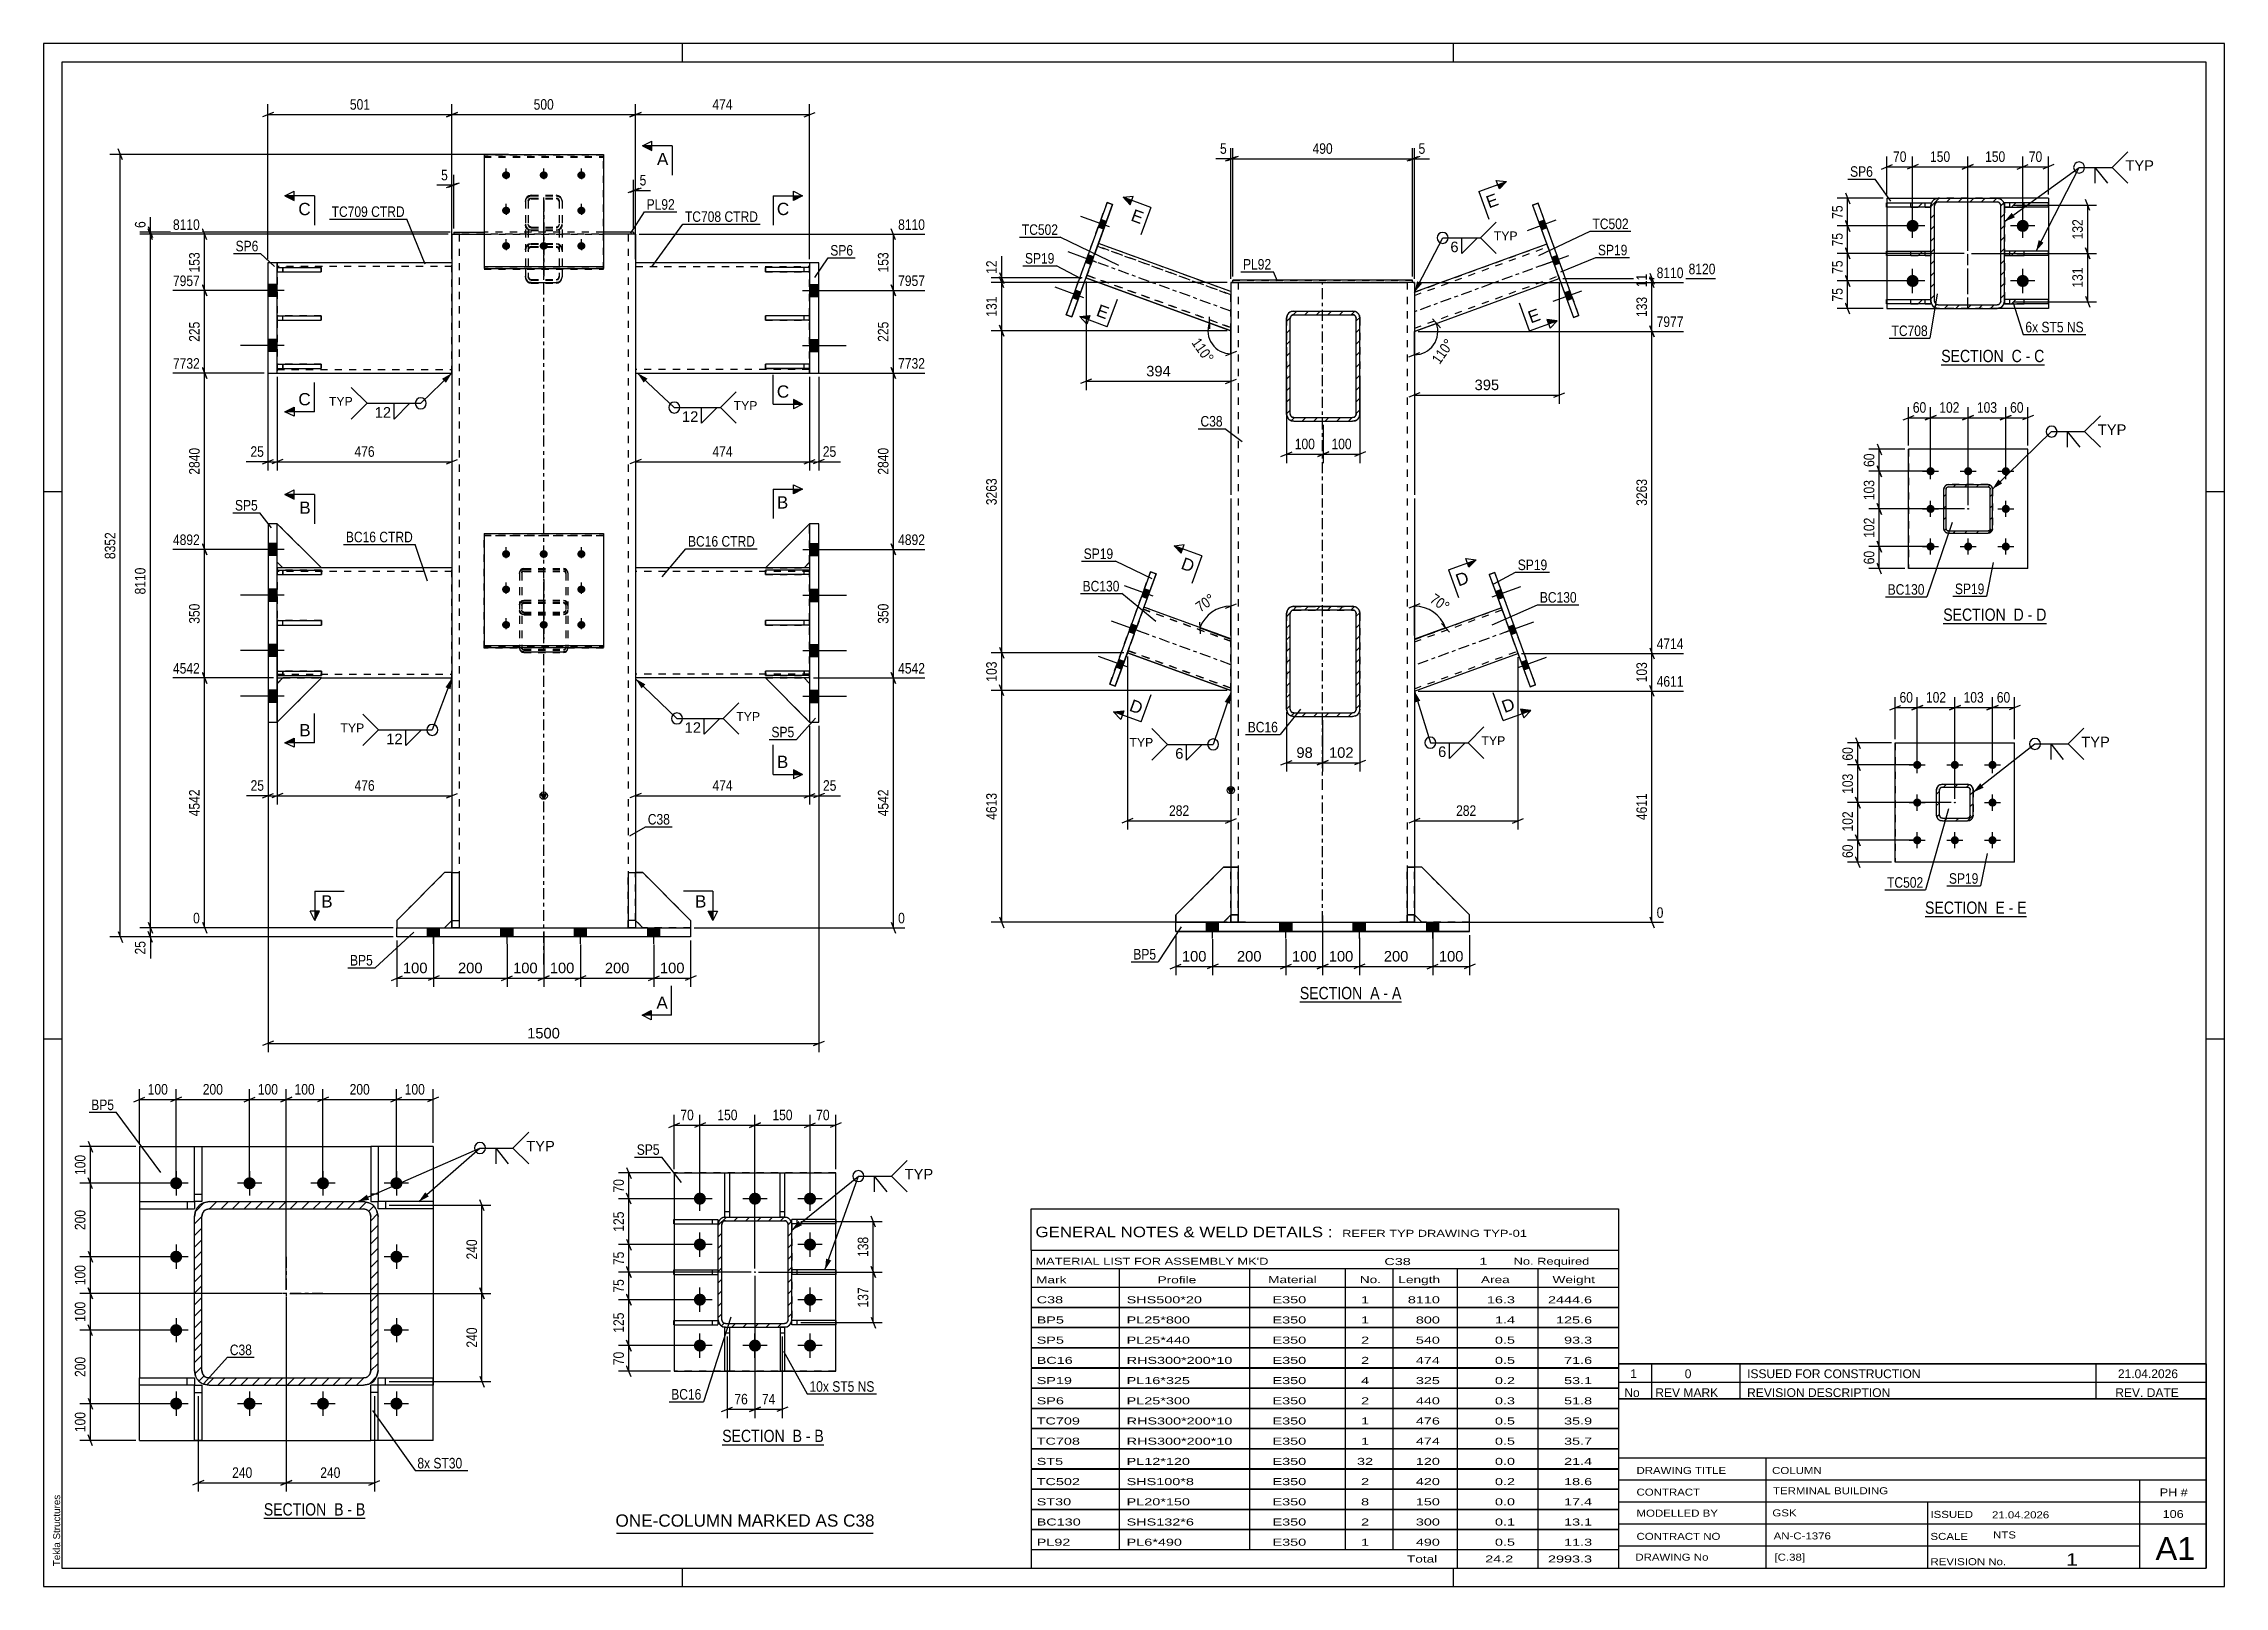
# Model space of a CAD drawing. Header units: millimetres. Extents: x -136 to 458, y -179 to 241.
import ezdxf

# ---------------------------------------------------------------- set-up
doc = ezdxf.new("R2010")
doc.units = ezdxf.units.MM
doc.linetypes.add('DXK_LINE_DOT2', pattern=[3.9198, 1.9599, -1.9599])
doc.linetypes.add('DXK_LINE_DOT3', pattern=[5.9187, 2.979, -0.9799, 0.9799, -0.9799])
doc.styles.add('Arial', font='ARIAL.TTF', dxfattribs={"height": 0.2})
doc.styles.add('Arial Narrow', font='ARIALN.TTF', dxfattribs={"height": 0.2})

# ---------------------------------------------------------------- blocks, each defined once
blk = doc.blocks.new('Unknown-284876647-1134')
at = {"color": 5, "linetype": 'Continuous'}
for p, q in [((457.78, 240.69), (-136.22, 240.69)), ((-136.22, 240.69), (-136.22, -179.31)), ((37.78, 235.69), (37.78, 240.69)), ((247.78, 235.69), (247.78, 240.69)), ((457.78, -179.31), (457.78, 240.69)), ((452.78, 235.69), (-131.22, 235.69)), ((-131.22, 235.69), (-131.22, -174.31)), ((452.78, -174.31), (452.78, 235.69)), ((-131.22, 118.69), (-136.22, 118.69)), ((457.78, 118.69), (452.78, 118.69)), ((-131.22, -30.31), (-136.22, -30.31)), ((457.78, -30.31), (452.78, -30.31)), ((-131.22, -174.31), (452.78, -174.31)), ((37.78, -179.31), (37.78, -174.31)), ((247.78, -179.31), (247.78, -174.31)), ((-136.22, -179.31), (457.78, -179.31))]:
    blk.add_line(p, q, dxfattribs=at)
at = {"color": 174, "linetype": 'Continuous', "style": 'Arial'}
blk.add_text('Tekla Structures', height=1.9102, rotation=90, dxfattribs=at).set_placement((-131.72, -173.81))
blk = doc.blocks.new('Unknown-284876647-11 - 1249')
at = {"color": 6, "linetype": 'Continuous'}
blk.add_line((-76.24, -160.77), (-48.59, -160.77), dxfattribs=at)
at = {"color": 0, "linetype": 'Continuous'}
blk.add_wipeout([(-58.13, -160.02), (-58.13, -156.52), (-76.24, -156.52), (-76.24, -160.02)], dxfattribs=at)
blk.add_wipeout([(-54.53, -160.02), (-54.53, -156.52), (-57.08, -156.52), (-57.08, -160.02)], dxfattribs=at)
at = {"color": 7, "linetype": 'Continuous', "style": 'Arial Narrow'}
blk.add_text('SECTION ', height=3.34, dxfattribs=at).set_placement((-76.24, -160.02))
at = {"color": 0, "linetype": 'Continuous'}
blk.add_wipeout([(-52.2, -160.02), (-52.2, -156.52), (-53.48, -156.52), (-53.48, -160.02)], dxfattribs=at)
at = {"color": 7, "linetype": 'Continuous', "style": 'Arial Narrow'}
blk.add_text('B', height=3.34, dxfattribs=at).set_placement((-57.08, -160.02))
at = {"color": 0, "linetype": 'Continuous'}
blk.add_wipeout([(-48.59, -160.02), (-48.59, -156.52), (-51.15, -156.52), (-51.15, -160.02)], dxfattribs=at)
at = {"color": 7, "linetype": 'Continuous', "style": 'Arial Narrow'}
for s, p in [('-', (-53.48, -160.02)), ('B', (-51.15, -160.02))]:
    blk.add_text(s, height=3.34, dxfattribs=at).set_placement(p)
blk = doc.blocks.new('Unknown-284876647-13 - 1638')
at = {"color": 6, "linetype": 'Continuous'}
blk.add_line((381.22, 82.82), (409.3, 82.82), dxfattribs=at)
at = {"color": 0, "linetype": 'Continuous'}
blk.add_wipeout([(399.33, 83.57), (399.33, 87.07), (381.22, 87.07), (381.22, 83.57)], dxfattribs=at)
blk.add_wipeout([(403.15, 83.57), (403.15, 87.07), (400.38, 87.07), (400.38, 83.57)], dxfattribs=at)
at = {"color": 7, "linetype": 'Continuous', "style": 'Arial Narrow'}
blk.add_text('SECTION ', height=3.34, dxfattribs=at).set_placement((381.22, 83.57))
at = {"color": 0, "linetype": 'Continuous'}
blk.add_wipeout([(405.48, 83.57), (405.48, 87.07), (404.2, 87.07), (404.2, 83.57)], dxfattribs=at)
at = {"color": 7, "linetype": 'Continuous', "style": 'Arial Narrow'}
blk.add_text('D', height=3.34, dxfattribs=at).set_placement((400.38, 83.57))
at = {"color": 0, "linetype": 'Continuous'}
blk.add_wipeout([(409.3, 83.57), (409.3, 87.07), (406.53, 87.07), (406.53, 83.57)], dxfattribs=at)
at = {"color": 7, "linetype": 'Continuous', "style": 'Arial Narrow'}
for s, p in [('-', (404.2, 83.57)), ('D', (406.53, 83.57))]:
    blk.add_text(s, height=3.34, dxfattribs=at).set_placement(p)
blk = doc.blocks.new('Unknown-284876647-14 - 2985')
at = {"color": 6, "linetype": 'Continuous'}
blk.add_line((48.63, -140.76), (76.28, -140.76), dxfattribs=at)
at = {"color": 0, "linetype": 'Continuous'}
blk.add_wipeout([(66.74, -140.01), (66.74, -136.51), (48.63, -136.51), (48.63, -140.01)], dxfattribs=at)
blk.add_wipeout([(70.35, -140.01), (70.35, -136.51), (67.79, -136.51), (67.79, -140.01)], dxfattribs=at)
at = {"color": 7, "linetype": 'Continuous', "style": 'Arial Narrow'}
blk.add_text('SECTION ', height=3.34, dxfattribs=at).set_placement((48.63, -140.01))
at = {"color": 0, "linetype": 'Continuous'}
blk.add_wipeout([(72.67, -140.01), (72.67, -136.51), (71.4, -136.51), (71.4, -140.01)], dxfattribs=at)
at = {"color": 7, "linetype": 'Continuous', "style": 'Arial Narrow'}
blk.add_text('B', height=3.34, dxfattribs=at).set_placement((67.79, -140.01))
at = {"color": 0, "linetype": 'Continuous'}
blk.add_wipeout([(76.28, -140.01), (76.28, -136.51), (73.72, -136.51), (73.72, -140.01)], dxfattribs=at)
at = {"color": 7, "linetype": 'Continuous', "style": 'Arial Narrow'}
for s, p in [('-', (71.4, -140.01)), ('B', (73.72, -140.01))]:
    blk.add_text(s, height=3.34, dxfattribs=at).set_placement(p)
blk = doc.blocks.new('Unknown-284876647-15 - 3346')
at = {"color": 6, "linetype": 'Continuous'}
blk.add_line((380.67, 153.24), (408.74, 153.24), dxfattribs=at)
at = {"color": 0, "linetype": 'Continuous'}
blk.add_wipeout([(398.78, 153.99), (398.78, 157.49), (380.67, 157.49), (380.67, 153.99)], dxfattribs=at)
blk.add_wipeout([(402.6, 153.99), (402.6, 157.49), (399.83, 157.49), (399.83, 153.99)], dxfattribs=at)
at = {"color": 7, "linetype": 'Continuous', "style": 'Arial Narrow'}
blk.add_text('SECTION ', height=3.34, dxfattribs=at).set_placement((380.67, 153.99))
at = {"color": 0, "linetype": 'Continuous'}
blk.add_wipeout([(404.92, 153.99), (404.92, 157.49), (403.65, 157.49), (403.65, 153.99)], dxfattribs=at)
at = {"color": 7, "linetype": 'Continuous', "style": 'Arial Narrow'}
blk.add_text('C', height=3.34, dxfattribs=at).set_placement((399.83, 153.99))
at = {"color": 0, "linetype": 'Continuous'}
blk.add_wipeout([(408.74, 153.99), (408.74, 157.49), (405.97, 157.49), (405.97, 153.99)], dxfattribs=at)
at = {"color": 7, "linetype": 'Continuous', "style": 'Arial Narrow'}
for s, p in [('-', (403.65, 153.99)), ('C', (405.97, 153.99))]:
    blk.add_text(s, height=3.34, dxfattribs=at).set_placement(p)
blk = doc.blocks.new('Unknown-284876647-16 - 3627')
at = {"color": 6, "linetype": 'Continuous'}
blk.add_line((376.25, 3.05), (403.9, 3.05), dxfattribs=at)
at = {"color": 0, "linetype": 'Continuous'}
blk.add_wipeout([(394.36, 3.8), (394.36, 7.3), (376.25, 7.3), (376.25, 3.8)], dxfattribs=at)
blk.add_wipeout([(397.97, 3.8), (397.97, 7.3), (395.41, 7.3), (395.41, 3.8)], dxfattribs=at)
at = {"color": 7, "linetype": 'Continuous', "style": 'Arial Narrow'}
blk.add_text('SECTION ', height=3.34, dxfattribs=at).set_placement((376.25, 3.8))
at = {"color": 0, "linetype": 'Continuous'}
blk.add_wipeout([(400.29, 3.8), (400.29, 7.3), (399.02, 7.3), (399.02, 3.8)], dxfattribs=at)
at = {"color": 7, "linetype": 'Continuous', "style": 'Arial Narrow'}
blk.add_text('E', height=3.34, dxfattribs=at).set_placement((395.41, 3.8))
at = {"color": 0, "linetype": 'Continuous'}
blk.add_wipeout([(403.9, 3.8), (403.9, 7.3), (401.34, 7.3), (401.34, 3.8)], dxfattribs=at)
at = {"color": 7, "linetype": 'Continuous', "style": 'Arial Narrow'}
for s, p in [('E', (401.34, 3.8)), ('-', (399.02, 3.8))]:
    blk.add_text(s, height=3.34, dxfattribs=at).set_placement(p)
blk = doc.blocks.new('Unknown-284876647-17 - 2523')
at = {"color": 6, "linetype": 'Continuous'}
blk.add_line((205.95, -20.2), (233.6, -20.2), dxfattribs=at)
at = {"color": 0, "linetype": 'Continuous'}
blk.add_wipeout([(224.06, -19.45), (224.06, -15.95), (205.95, -15.95), (205.95, -19.45)], dxfattribs=at)
blk.add_wipeout([(227.67, -19.45), (227.67, -15.95), (225.11, -15.95), (225.11, -19.45)], dxfattribs=at)
at = {"color": 7, "linetype": 'Continuous', "style": 'Arial Narrow'}
blk.add_text('SECTION ', height=3.34, dxfattribs=at).set_placement((205.95, -19.45))
at = {"color": 0, "linetype": 'Continuous'}
blk.add_wipeout([(229.99, -19.45), (229.99, -15.95), (228.72, -15.95), (228.72, -19.45)], dxfattribs=at)
at = {"color": 7, "linetype": 'Continuous', "style": 'Arial Narrow'}
blk.add_text('A', height=3.34, dxfattribs=at).set_placement((225.11, -19.45))
at = {"color": 0, "linetype": 'Continuous'}
blk.add_wipeout([(233.6, -19.45), (233.6, -15.95), (231.04, -15.95), (231.04, -19.45)], dxfattribs=at)
at = {"color": 7, "linetype": 'Continuous', "style": 'Arial Narrow'}
for s, p in [('A', (231.04, -19.45)), ('-', (228.72, -19.45))]:
    blk.add_text(s, height=3.34, dxfattribs=at).set_placement(p)
blk = doc.blocks.new('Bolt-284876647-1288 - 1249')
at = {"linetype": 'Continuous'}
for points in [[(-98.47, -69.57, -1), (-101.77, -69.57, -1)], [(-78.47, -69.57, -1), (-81.77, -69.57, -1)], [(-58.47, -69.57, -1), (-61.77, -69.57, -1)], [(-38.47, -69.57, -1), (-41.77, -69.57, -1)], [(-98.47, -89.57, -1), (-101.77, -89.57, -1)], [(-38.47, -89.57, -1), (-41.77, -89.57, -1)], [(-98.47, -109.57, -1), (-101.77, -109.57, -1)], [(-38.47, -109.57, -1), (-41.77, -109.57, -1)], [(-98.47, -129.57, -1), (-101.77, -129.57, -1)], [(-78.47, -129.57, -1), (-81.77, -129.57, -1)], [(-58.47, -129.57, -1), (-61.77, -129.57, -1)], [(-38.47, -129.57, -1), (-41.77, -129.57, -1)]]:
    blk.add_hatch(color=1, dxfattribs=at).paths.add_polyline_path(points)
at = {"color": 1, "linetype": 'Continuous'}
for p, q in [((-96.82, -69.57), (-103.42, -69.57)), ((-100.12, -66.27), (-100.12, -72.87)), ((-76.82, -69.57), (-83.42, -69.57)), ((-80.12, -66.27), (-80.12, -72.87)), ((-56.82, -69.57), (-63.42, -69.57)), ((-60.12, -66.27), (-60.12, -72.87)), ((-36.82, -69.57), (-43.42, -69.57)), ((-40.12, -66.27), (-40.12, -72.87)), ((-100.12, -86.27), (-100.12, -92.87)), ((-40.12, -86.27), (-40.12, -92.87)), ((-96.82, -89.57), (-103.42, -89.57)), ((-36.82, -89.57), (-43.42, -89.57)), ((-100.12, -106.27), (-100.12, -112.87)), ((-40.12, -106.27), (-40.12, -112.87)), ((-96.82, -109.57), (-103.42, -109.57)), ((-36.82, -109.57), (-43.42, -109.57)), ((-96.82, -129.57), (-103.42, -129.57)), ((-100.12, -126.27), (-100.12, -132.87)), ((-76.82, -129.57), (-83.42, -129.57)), ((-80.12, -126.27), (-80.12, -132.87)), ((-56.82, -129.57), (-63.42, -129.57)), ((-60.12, -126.27), (-60.12, -132.87)), ((-36.82, -129.57), (-43.42, -129.57)), ((-40.12, -126.27), (-40.12, -132.87))]:
    blk.add_line(p, q, dxfattribs=at)
blk = doc.blocks.new('Part-284876647-1370 - 1249')
at = {"color": 2, "linetype": 'Continuous'}
for p, q in [((-95.12, -139.57), (-95.12, -124.57)), ((-95.12, -124.57), (-93.12, -124.57)), ((-93.12, -124.57), (-93.12, -139.57)), ((-95.12, -126.57), (-93.12, -126.57)), ((-93.12, -139.57), (-95.12, -139.57))]:
    blk.add_line(p, q, dxfattribs=at)
blk = doc.blocks.new('Part-284876647-1375 - 1249')
at = {"color": 2, "linetype": 'Continuous'}
for p, q in [((-110.12, -74.57), (-110.12, -76.57)), ((-110.12, -74.57), (-95.12, -74.57)), ((-110.12, -76.57), (-95.12, -76.57)), ((-97.12, -74.57), (-97.12, -76.57)), ((-95.12, -74.57), (-95.12, -76.57))]:
    blk.add_line(p, q, dxfattribs=at)
blk = doc.blocks.new('Part-284876647-1415 - 1249')
at = {"color": 2, "linetype": 'Continuous'}
for p, q in [((-110.12, -59.57), (-95.12, -59.57)), ((-110.12, -59.57), (-110.12, -74.57)), ((-93.12, -59.57), (-47.12, -59.57)), ((-30.12, -59.57), (-45.12, -59.57)), ((-30.12, -59.57), (-30.12, -74.57)), ((-110.12, -76.57), (-110.12, -122.57)), ((-30.12, -76.57), (-30.12, -122.57)), ((-110.12, -139.57), (-110.12, -124.57)), ((-30.12, -139.57), (-30.12, -124.57)), ((-110.12, -139.57), (-95.12, -139.57)), ((-93.12, -139.57), (-47.12, -139.57)), ((-30.12, -139.57), (-45.12, -139.57))]:
    blk.add_line(p, q, dxfattribs=at)
at = {"color": 7, "linetype": 'DXK_LINE_DOT2'}
for p, q in [((-95.12, -59.57), (-93.12, -59.57)), ((-45.12, -59.57), (-47.12, -59.57)), ((-110.12, -74.57), (-110.12, -76.57)), ((-30.12, -74.57), (-30.12, -76.57)), ((-110.12, -124.57), (-110.12, -122.57)), ((-30.12, -124.57), (-30.12, -122.57)), ((-95.12, -139.57), (-93.12, -139.57)), ((-45.12, -139.57), (-47.12, -139.57))]:
    blk.add_line(p, q, dxfattribs=at)
blk = doc.blocks.new('Part-284876647-1287 - 1249')
at = {"linetype": 'Continuous'}
h = blk.add_hatch(dxfattribs=at)
h.set_pattern_fill('', scale=0.7, style=0, pattern_type=0)
h.set_pattern_definition([(45, (-47.5866, -124.2644), (-1.571545, 1.571545), [])])
h.paths.add_polyline_path([(-49.12, -124.57), (-47.59, -124.26), (-46.29, -123.4), (-45.42, -122.1), (-45.12, -120.57), (-45.12, -78.57), (-45.42, -77.04), (-46.29, -75.74), (-47.59, -74.87), (-49.12, -74.57), (-91.12, -74.57), (-92.65, -74.87), (-93.95, -75.74), (-94.81, -77.04), (-95.12, -78.57), (-95.12, -120.57), (-94.81, -122.1), (-93.95, -123.4), (-92.65, -124.26), (-91.12, -124.57)])
h.paths.add_polyline_path([(-91.88, -122.42), (-92.53, -121.98), (-92.97, -121.33), (-93.12, -120.57), (-93.12, -78.57), (-92.97, -77.8), (-92.53, -77.15), (-91.88, -76.72), (-91.12, -76.57), (-49.12, -76.57), (-48.35, -76.72), (-47.7, -77.15), (-47.27, -77.8), (-47.12, -78.57), (-47.12, -120.57), (-47.27, -121.33), (-47.7, -121.98), (-48.35, -122.42), (-49.12, -122.57), (-91.12, -122.57)])
at = {"color": 7, "linetype": 'DXK_LINE_DOT2'}
for p, q in [((-95.12, -78.57), (-94.81, -77.04)), ((-92.65, -74.87), (-91.12, -74.57)), ((-91.12, -76.57), (-91.88, -76.72)), ((-91.12, -74.57), (-49.12, -74.57)), ((-91.12, -76.57), (-49.12, -76.57)), ((-49.12, -74.57), (-47.59, -74.87)), ((-48.35, -76.72), (-49.12, -76.57)), ((-45.42, -77.04), (-45.12, -78.57)), ((-95.12, -120.57), (-95.12, -78.57)), ((-92.97, -77.8), (-93.12, -78.57)), ((-93.12, -120.57), (-93.12, -78.57)), ((-47.12, -78.57), (-47.27, -77.8)), ((-47.12, -120.57), (-47.12, -78.57)), ((-45.12, -120.57), (-45.12, -78.57)), ((-94.81, -122.1), (-95.12, -120.57)), ((-93.12, -120.57), (-92.97, -121.33)), ((-91.12, -124.57), (-92.65, -124.26)), ((-91.88, -122.42), (-91.12, -122.57)), ((-91.12, -122.57), (-49.12, -122.57)), ((-91.12, -124.57), (-49.12, -124.57)), ((-49.12, -122.57), (-48.35, -122.42)), ((-47.59, -124.26), (-49.12, -124.57)), ((-47.27, -121.33), (-47.12, -120.57)), ((-45.12, -120.57), (-45.42, -122.1))]:
    blk.add_line(p, q, dxfattribs=at)
at = {"color": 2, "linetype": 'Continuous'}
for p, q in [((-94.81, -77.04), (-95.12, -78.57)), ((-91.12, -74.57), (-92.65, -74.87)), ((-91.88, -76.72), (-91.12, -76.57)), ((-91.12, -74.57), (-49.12, -74.57)), ((-91.12, -76.57), (-49.12, -76.57)), ((-47.59, -74.87), (-49.12, -74.57)), ((-49.12, -76.57), (-48.35, -76.72)), ((-45.12, -78.57), (-45.42, -77.04)), ((-95.12, -120.57), (-95.12, -78.57)), ((-93.12, -78.57), (-92.97, -77.8)), ((-93.12, -120.57), (-93.12, -78.57)), ((-47.27, -77.8), (-47.12, -78.57)), ((-47.12, -120.57), (-47.12, -78.57)), ((-45.12, -120.57), (-45.12, -78.57)), ((-95.12, -120.57), (-94.81, -122.1)), ((-92.97, -121.33), (-93.12, -120.57)), ((-92.65, -124.26), (-91.12, -124.57)), ((-91.12, -122.57), (-91.88, -122.42)), ((-91.12, -122.57), (-49.12, -122.57)), ((-91.12, -124.57), (-49.12, -124.57)), ((-48.35, -122.42), (-49.12, -122.57)), ((-49.12, -124.57), (-47.59, -124.26)), ((-47.12, -120.57), (-47.27, -121.33)), ((-45.42, -122.1), (-45.12, -120.57))]:
    blk.add_line(p, q, dxfattribs=at)
at = {"color": 7, "linetype": 'DXK_LINE_DOT3'}
for p, q in [((-70.12, -89.57), (-70.12, -109.57)), ((-60.12, -99.57), (-80.12, -99.57))]:
    blk.add_line(p, q, dxfattribs=at)
at = {"color": 7, "linetype": 'DXK_LINE_DOT2'}
for centre, radius, start, end in [((-91.12, -78.57), 4, 112.5, 157.5), ((-91.12, -78.57), 2, 112.5, 157.5), ((-49.12, -78.57), 2, 22.5, 67.5), ((-49.12, -78.57), 4, 22.5, 67.5), ((-91.12, -120.57), 4, 202.5, 247.5), ((-91.12, -120.57), 2, 202.5, 247.5), ((-49.12, -120.57), 2, 292.5, 337.5), ((-49.12, -120.57), 4, 292.5, 337.5)]:
    blk.add_arc(centre, radius, start, end, dxfattribs=at)
at = {"color": 2, "linetype": 'Continuous'}
for centre, radius, start, end in [((-91.12, -78.57), 4, 112.5, 157.5), ((-91.12, -78.57), 2, 112.5, 157.5), ((-49.12, -78.57), 2, 22.5, 67.5), ((-49.12, -78.57), 4, 22.5, 67.5), ((-91.12, -120.57), 4, 202.5, 247.5), ((-91.12, -120.57), 2, 202.5, 247.5), ((-49.12, -120.57), 2, 292.5, 337.5), ((-49.12, -120.57), 4, 292.5, 337.5)]:
    blk.add_arc(centre, radius, start, end, dxfattribs=at)
blk = doc.blocks.new('Part-284876647-1380 - 1249')
at = {"color": 2, "linetype": 'Continuous'}
for p, q in [((-95.12, -74.57), (-95.12, -59.57)), ((-95.12, -59.57), (-93.12, -59.57)), ((-93.12, -59.57), (-93.12, -74.57)), ((-95.12, -72.57), (-93.12, -72.57)), ((-93.12, -74.57), (-95.12, -74.57))]:
    blk.add_line(p, q, dxfattribs=at)
blk = doc.blocks.new('Part-284876647-1365 - 1249')
at = {"color": 2, "linetype": 'Continuous'}
for p, q in [((-110.12, -124.57), (-110.12, -122.57)), ((-110.12, -122.57), (-95.12, -122.57)), ((-95.12, -124.57), (-110.12, -124.57)), ((-97.12, -124.57), (-97.12, -122.57)), ((-95.12, -122.57), (-95.12, -124.57))]:
    blk.add_line(p, q, dxfattribs=at)
blk = doc.blocks.new('Part-284876647-1385 - 1249')
at = {"color": 2, "linetype": 'Continuous'}
for p, q in [((-45.12, -124.57), (-45.12, -122.57)), ((-45.12, -122.57), (-30.12, -122.57)), ((-30.12, -124.57), (-45.12, -124.57)), ((-43.12, -124.57), (-43.12, -122.57)), ((-30.12, -122.57), (-30.12, -124.57))]:
    blk.add_line(p, q, dxfattribs=at)
blk = doc.blocks.new('Part-284876647-1390 - 1249')
at = {"color": 2, "linetype": 'Continuous'}
for p, q in [((-47.12, -139.57), (-47.12, -124.57)), ((-45.12, -124.57), (-47.12, -124.57)), ((-45.12, -139.57), (-45.12, -124.57)), ((-45.12, -126.57), (-47.12, -126.57)), ((-45.12, -139.57), (-47.12, -139.57))]:
    blk.add_line(p, q, dxfattribs=at)
blk = doc.blocks.new('Part-284876647-1395 - 1249')
at = {"color": 2, "linetype": 'Continuous'}
for p, q in [((-30.12, -74.57), (-45.12, -74.57)), ((-45.12, -76.57), (-45.12, -74.57)), ((-30.12, -76.57), (-45.12, -76.57)), ((-43.12, -74.57), (-43.12, -76.57)), ((-30.12, -74.57), (-30.12, -76.57))]:
    blk.add_line(p, q, dxfattribs=at)
blk = doc.blocks.new('Part-284876647-1400 - 1249')
at = {"color": 2, "linetype": 'Continuous'}
for p, q in [((-47.12, -59.57), (-47.12, -74.57)), ((-45.12, -59.57), (-47.12, -59.57)), ((-45.12, -59.57), (-45.12, -74.57)), ((-45.12, -72.57), (-47.12, -72.57)), ((-47.12, -74.57), (-45.12, -74.57))]:
    blk.add_line(p, q, dxfattribs=at)
blk = doc.blocks.new('Part-284876647-1921 - 1855')
at = {"color": 7, "linetype": 'DXK_LINE_DOT2'}
for p, q in [((72.44, 83.6), (60.44, 83.6)), ((60.44, 83.6), (60.44, 82.4)), ((70.94, 82.4), (70.94, 83.6)), ((72.44, 82.4), (72.44, 83.6)), ((60.44, 82.4), (72.44, 82.4))]:
    blk.add_line(p, q, dxfattribs=at)
blk = doc.blocks.new('Part-284876647-1857 - 1855')
at = {"color": 2, "linetype": 'Continuous'}
for p, q in [((-25, 15), (-25, 0)), ((-25, 15), (-23, 15)), ((-23, 15), (-23, 0)), ((-25, 2), (-23, 2)), ((-25, 0), (-23, 0))]:
    blk.add_line(p, q, dxfattribs=at)
blk = doc.blocks.new('Part-284876647-1922 - 1855')
at = {"color": 2, "linetype": 'Continuous'}
for p, q in [((60.44, 96.15), (60.44, 97.35)), ((72.44, 97.35), (60.44, 97.35)), ((72.44, 96.15), (60.44, 96.15)), ((72.44, 97.35), (72.44, 96.15))]:
    blk.add_line(p, q, dxfattribs=at)
at = {"color": 7, "linetype": 'DXK_LINE_DOT2'}
for p, q in [((70.94, 96.15), (70.94, 97.35)), ((72.44, 97.35), (72.44, 97.35)), ((72.44, 97.35), (72.44, 97.35)), ((72.44, 96.15), (72.44, 96.15)), ((72.44, 96.15), (72.44, 96.15))]:
    blk.add_line(p, q, dxfattribs=at)
blk = doc.blocks.new('Part-284876647-1923 - 1855')
at = {"color": 2, "linetype": 'Continuous'}
for p, q in [((-72.6, 153.46), (-60.6, 153.46)), ((-72.6, 153.46), (-72.6, 152.26)), ((-72.6, 152.26), (-60.6, 152.26)), ((-60.6, 153.46), (-60.6, 152.26))]:
    blk.add_line(p, q, dxfattribs=at)
at = {"color": 7, "linetype": 'DXK_LINE_DOT2'}
blk.add_line((-71.1, 152.26), (-71.1, 153.46), dxfattribs=at)
blk = doc.blocks.new('Part-284876647-1859 - 1855')
at = {"color": 2, "linetype": 'Continuous'}
for p, q in [((-27, 15), (-40, 2)), ((-25, 15), (-27, 15)), ((-40, 2), (-40, 0)), ((-27, 0), (-25, 2))]:
    blk.add_line(p, q, dxfattribs=at)
at = {"color": 7, "linetype": 'DXK_LINE_DOT2'}
for p, q in [((-25, 15), (-25, 2)), ((-40, 0), (-27, 0))]:
    blk.add_line(p, q, dxfattribs=at)
blk = doc.blocks.new('Part-284876647-1924 - 1855')
at = {"color": 2, "linetype": 'Continuous'}
for p, q in [((60.44, 82.4), (60.44, 83.6)), ((72.44, 83.6), (60.44, 83.6)), ((72.44, 83.6), (72.44, 82.4)), ((72.44, 82.4), (60.44, 82.4))]:
    blk.add_line(p, q, dxfattribs=at)
at = {"color": 7, "linetype": 'DXK_LINE_DOT2'}
for p, q in [((70.94, 82.4), (70.94, 83.6)), ((72.44, 83.6), (72.44, 83.6)), ((72.44, 83.6), (72.44, 83.6)), ((72.44, 82.4), (72.44, 82.4)), ((72.44, 82.4), (72.44, 82.4))]:
    blk.add_line(p, q, dxfattribs=at)
blk = doc.blocks.new('Part-284876647-1864 - 1855')
at = {"color": 2, "linetype": 'Continuous'}
for p, q in [((-40, -2.5), (-40, 0)), ((-40, 0), (40, 0)), ((40, -2.5), (-40, -2.5)), ((40, 0), (40, -2.5))]:
    blk.add_line(p, q, dxfattribs=at)
blk = doc.blocks.new('Part-284876647-1869 - 1855')
at = {"linetype": 'Continuous'}
blk.add_hatch(color=2, dxfattribs=at).paths.add_polyline_path([(0, 35.06), (-0.8, 36.46), (0.8, 36.46)])
at = {"color": 7, "linetype": 'DXK_LINE_DOT3'}
for p, q in [((0, 131), (0, 198.79)), ((0, 36), (0, 130)), ((0, -10), (0, 35))]:
    blk.add_line(p, q, dxfattribs=at)
at = {"color": 2, "linetype": 'Continuous'}
for p, q in [((-25, 188.79), (-25, 131)), ((-25, 188.79), (-24.5, 188.79)), ((-22.82, 188.79), (-16.25, 188.79)), ((22.82, 188.79), (16.25, 188.79)), ((25, 188.79), (24.5, 188.79)), ((25, 188.79), (25, 131)), ((-25, 130), (-25, 36)), ((25, 130), (25, 36)), ((0, 35.06), (-0.8, 36.46)), ((-0.8, 36.46), (0.8, 36.46)), ((0.8, 36.46), (0, 35.06)), ((-25, 35), (-25, 15)), ((25, 35), (25, 15))]:
    blk.add_line(p, q, dxfattribs=at)
at = {"color": 7, "linetype": 'DXK_LINE_DOT2'}
for p, q in [((-22.85, 188.79), (-24.5, 188.79)), ((-23.83, 188.79), (-22.82, 188.79)), ((-23, 188.79), (-23, 131)), ((-22.85, 188.79), (-22.82, 188.79)), ((-16.25, 188.79), (16.25, 188.79)), ((24.5, 188.79), (22.41, 188.79)), ((23, 188.79), (23, 131)), ((-23, 130), (-23, 36)), ((23, 130), (23, 36)), ((-23, 35), (-23, 0)), ((23, 35), (23, 0)), ((-25, 15), (-25, 0)), ((25, 15), (25, 0)), ((-25, 0), (25, 0))]:
    blk.add_line(p, q, dxfattribs=at)
at = {"color": 2, "linetype": 'Continuous'}
blk.add_circle((0, 35.96), 1, dxfattribs=at)
blk = doc.blocks.new('Bolt-284876647-1870 - 1855')
at = {"linetype": 'Continuous'}
for points in [[(72.44, 104.65), (72.44, 101.35), (74.94, 101.35), (74.94, 104.65)], [(72.44, 104.65), (72.44, 101.35), (74.94, 101.35), (74.94, 104.65)], [(72.44, 104.65), (72.44, 101.35), (74.94, 101.35), (74.94, 104.65)], [(72.44, 92.15), (72.44, 88.85), (74.94, 88.85), (74.94, 92.15)], [(72.44, 92.15), (72.44, 88.85), (74.94, 88.85), (74.94, 92.15)], [(72.44, 77.15), (72.44, 73.85), (74.94, 73.85), (74.94, 77.15)], [(72.44, 77.15), (72.44, 73.85), (74.94, 73.85), (74.94, 77.15)], [(72.44, 64.65), (72.44, 61.35), (74.94, 61.35), (74.94, 64.65)], [(72.44, 64.65), (72.44, 61.35), (74.94, 61.35), (74.94, 64.65)], [(72.44, 64.65), (72.44, 61.35), (74.94, 61.35), (74.94, 64.65)]]:
    blk.add_hatch(color=1, dxfattribs=at).paths.add_polyline_path(points)
at = {"color": 1, "linetype": 'Continuous'}
for p, q in [((70.54, 103), (82.44, 103)), ((70.54, 103), (82.44, 103)), ((70.54, 103), (82.44, 103)), ((72.44, 104.65), (74.94, 104.65)), ((72.44, 104.65), (74.94, 104.65)), ((72.44, 104.65), (74.94, 104.65)), ((72.44, 101.35), (74.94, 101.35)), ((72.44, 101.35), (74.94, 101.35)), ((72.44, 101.35), (74.94, 101.35)), ((70.54, 90.5), (82.44, 90.5)), ((70.54, 90.5), (82.44, 90.5)), ((72.44, 92.15), (74.94, 92.15)), ((72.44, 92.15), (74.94, 92.15)), ((72.44, 88.85), (74.94, 88.85)), ((72.44, 88.85), (74.94, 88.85)), ((70.54, 75.5), (82.44, 75.5)), ((70.54, 75.5), (82.44, 75.5)), ((72.44, 77.15), (74.94, 77.15)), ((72.44, 77.15), (74.94, 77.15)), ((72.44, 73.85), (74.94, 73.85)), ((72.44, 73.85), (74.94, 73.85)), ((70.54, 63), (82.44, 63)), ((70.54, 63), (82.44, 63)), ((70.54, 63), (82.44, 63)), ((72.44, 64.65), (74.94, 64.65)), ((72.44, 64.65), (74.94, 64.65)), ((72.44, 64.65), (74.94, 64.65)), ((72.44, 61.35), (74.94, 61.35)), ((72.44, 61.35), (74.94, 61.35)), ((72.44, 61.35), (74.94, 61.35))]:
    blk.add_line(p, q, dxfattribs=at)
blk = doc.blocks.new('Bolt-284876647-1871 - 1855')
at = {"linetype": 'Continuous'}
for points in [[(72.4, 175.16), (72.4, 171.86), (74.9, 171.86), (74.9, 175.16)], [(72.4, 175.16), (72.4, 171.86), (74.9, 171.86), (74.9, 175.16)], [(72.4, 160.16), (72.4, 156.86), (74.9, 156.86), (74.9, 160.16)], [(72.4, 160.16), (72.4, 156.86), (74.9, 156.86), (74.9, 160.16)]]:
    blk.add_hatch(color=1, dxfattribs=at).paths.add_polyline_path(points)
at = {"color": 1, "linetype": 'Continuous'}
for p, q in [((70.5, 173.51), (82.4, 173.51)), ((70.5, 173.51), (82.4, 173.51)), ((72.4, 175.16), (74.9, 175.16)), ((72.4, 175.16), (74.9, 175.16)), ((72.4, 171.86), (74.9, 171.86)), ((72.4, 171.86), (74.9, 171.86)), ((70.5, 158.51), (82.4, 158.51)), ((70.5, 158.51), (82.4, 158.51)), ((72.4, 160.16), (74.9, 160.16)), ((72.4, 160.16), (74.9, 160.16)), ((72.4, 156.86), (74.9, 156.86)), ((72.4, 156.86), (74.9, 156.86))]:
    blk.add_line(p, q, dxfattribs=at)
blk = doc.blocks.new('Part-284876647-2000 - 1855')
at = {"color": 2, "linetype": 'Continuous'}
for p, q in [((60.44, 98), (25, 98)), ((72.44, 98), (70.94, 98)), ((60.44, 68), (25, 68)), ((72.44, 68), (70.94, 68))]:
    blk.add_line(p, q, dxfattribs=at)
at = {"color": 7, "linetype": 'DXK_LINE_DOT2'}
for p, q in [((25, 98), (25, 68)), ((72.44, 97), (25, 97)), ((70.94, 98), (60.44, 98)), ((72.44, 68), (72.44, 98)), ((72.44, 69), (25, 69)), ((70.94, 68), (60.44, 68))]:
    blk.add_line(p, q, dxfattribs=at)
blk = doc.blocks.new('Bolt-284876647-1872 - 1855')
at = {"linetype": 'Continuous'}
for points in [[(-75.06, 104.65), (-75.06, 101.35), (-72.56, 101.35), (-72.56, 104.65)], [(-75.06, 104.65), (-75.06, 101.35), (-72.56, 101.35), (-72.56, 104.65)], [(-75.06, 104.65), (-75.06, 101.35), (-72.56, 101.35), (-72.56, 104.65)], [(-75.06, 92.15), (-75.06, 88.85), (-72.56, 88.85), (-72.56, 92.15)], [(-75.06, 92.15), (-75.06, 88.85), (-72.56, 88.85), (-72.56, 92.15)], [(-75.06, 77.15), (-75.06, 73.85), (-72.56, 73.85), (-72.56, 77.15)], [(-75.06, 77.15), (-75.06, 73.85), (-72.56, 73.85), (-72.56, 77.15)], [(-75.06, 64.65), (-75.06, 61.35), (-72.56, 61.35), (-72.56, 64.65)], [(-75.06, 64.65), (-75.06, 61.35), (-72.56, 61.35), (-72.56, 64.65)], [(-75.06, 64.65), (-75.06, 61.35), (-72.56, 61.35), (-72.56, 64.65)]]:
    blk.add_hatch(color=1, dxfattribs=at).paths.add_polyline_path(points)
at = {"color": 1, "linetype": 'Continuous'}
for p, q in [((-70.66, 103), (-82.56, 103)), ((-70.66, 103), (-82.56, 103)), ((-70.66, 103), (-82.56, 103)), ((-72.56, 104.65), (-75.06, 104.65)), ((-72.56, 104.65), (-75.06, 104.65)), ((-72.56, 104.65), (-75.06, 104.65)), ((-72.56, 101.35), (-75.06, 101.35)), ((-72.56, 101.35), (-75.06, 101.35)), ((-72.56, 101.35), (-75.06, 101.35)), ((-70.66, 90.5), (-82.56, 90.5)), ((-70.66, 90.5), (-82.56, 90.5)), ((-72.56, 92.15), (-75.06, 92.15)), ((-72.56, 92.15), (-75.06, 92.15)), ((-72.56, 88.85), (-75.06, 88.85)), ((-72.56, 88.85), (-75.06, 88.85)), ((-70.66, 75.5), (-82.56, 75.5)), ((-70.66, 75.5), (-82.56, 75.5)), ((-72.56, 77.15), (-75.06, 77.15)), ((-72.56, 77.15), (-75.06, 77.15)), ((-72.56, 73.85), (-75.06, 73.85)), ((-72.56, 73.85), (-75.06, 73.85)), ((-70.66, 63), (-82.56, 63)), ((-70.66, 63), (-82.56, 63)), ((-70.66, 63), (-82.56, 63)), ((-72.56, 64.65), (-75.06, 64.65)), ((-72.56, 64.65), (-75.06, 64.65)), ((-72.56, 64.65), (-75.06, 64.65)), ((-72.56, 61.35), (-75.06, 61.35)), ((-72.56, 61.35), (-75.06, 61.35)), ((-72.56, 61.35), (-75.06, 61.35))]:
    blk.add_line(p, q, dxfattribs=at)
blk = doc.blocks.new('Bolt-284876647-1873 - 1855')
at = {"linetype": 'Continuous'}
for points in [[(-75.1, 175.15), (-75.1, 171.85), (-72.6, 171.85), (-72.6, 175.15)], [(-75.1, 175.15), (-75.1, 171.85), (-72.6, 171.85), (-72.6, 175.15)], [(-75.1, 160.15), (-75.1, 156.85), (-72.6, 156.85), (-72.6, 160.15)], [(-75.1, 160.15), (-75.1, 156.85), (-72.6, 156.85), (-72.6, 160.15)]]:
    blk.add_hatch(color=1, dxfattribs=at).paths.add_polyline_path(points)
at = {"color": 1, "linetype": 'Continuous'}
for p, q in [((-70.7, 173.5), (-82.6, 173.5)), ((-70.7, 173.5), (-82.6, 173.5)), ((-72.6, 175.15), (-75.1, 175.15)), ((-72.6, 175.15), (-75.1, 175.15)), ((-72.6, 171.85), (-75.1, 171.85)), ((-72.6, 171.85), (-75.1, 171.85)), ((-70.7, 158.5), (-82.6, 158.5)), ((-70.7, 158.5), (-82.6, 158.5)), ((-72.6, 160.15), (-75.1, 160.15)), ((-72.6, 160.15), (-75.1, 160.15)), ((-72.6, 156.85), (-75.1, 156.85)), ((-72.6, 156.85), (-75.1, 156.85))]:
    blk.add_line(p, q, dxfattribs=at)
blk = doc.blocks.new('Bolt-284876647-1874 - 1855')
at = {"color": 1, "linetype": 'DXK_LINE_DOT2'}
for p, q in [((-10.25, 205.71), (-10.25, 202.87)), ((0, 205.71), (0, 202.87)), ((10.25, 205.71), (10.25, 202.87)), ((-10.25, 196.07), (-10.25, 193.23)), ((10.25, 196.07), (10.25, 193.23)), ((-10.25, 186.44), (-10.25, 183.6)), ((0, 186.44), (0, 183.6)), ((10.25, 186.44), (10.25, 183.6))]:
    blk.add_line(p, q, dxfattribs=at)
blk = doc.blocks.new('Part-284876647-1939 - 1855')
at = {"color": 2, "linetype": 'Continuous'}
for p, q in [((-75.1, 181), (-75.1, 151)), ((-72.6, 181), (-75.1, 181)), ((-72.6, 151), (-72.6, 181)), ((-75.1, 151), (-72.6, 151))]:
    blk.add_line(p, q, dxfattribs=at)
blk = doc.blocks.new('Bolt-284876647-1875 - 1855')
at = {"color": 1, "linetype": 'DXK_LINE_DOT2'}
for p, q in [((-10.25, 100.57), (-10.25, 103.41)), ((0, 100.57), (0, 103.41)), ((10.25, 100.57), (10.25, 103.41)), ((-10.25, 90.94), (-10.25, 93.78)), ((10.25, 90.94), (10.25, 93.78)), ((-10.25, 81.31), (-10.25, 84.15)), ((0, 81.31), (0, 84.15)), ((10.25, 81.31), (10.25, 84.15))]:
    blk.add_line(p, q, dxfattribs=at)
blk = doc.blocks.new('Bolt-284876647-1876 - 1855')
at = {"linetype": 'Continuous'}
for points in [[(-28.35, 0), (-31.65, 0), (-31.65, -2.5), (-28.35, -2.5)], [(-28.35, 0), (-31.65, 0), (-31.65, -2.5), (-28.35, -2.5)], [(-28.35, 0), (-31.65, 0), (-31.65, -2.5), (-28.35, -2.5)], [(-28.35, 0), (-31.65, 0), (-31.65, -2.5), (-28.35, -2.5)], [(-8.35, 0), (-11.65, 0), (-11.65, -2.5), (-8.35, -2.5)], [(-8.35, 0), (-11.65, 0), (-11.65, -2.5), (-8.35, -2.5)], [(11.65, 0), (8.35, 0), (8.35, -2.5), (11.65, -2.5)], [(11.65, 0), (8.35, 0), (8.35, -2.5), (11.65, -2.5)], [(31.65, 0), (28.35, 0), (28.35, -2.5), (31.65, -2.5)], [(31.65, 0), (28.35, 0), (28.35, -2.5), (31.65, -2.5)], [(31.65, 0), (28.35, 0), (28.35, -2.5), (31.65, -2.5)], [(31.65, 0), (28.35, 0), (28.35, -2.5), (31.65, -2.5)]]:
    blk.add_hatch(color=1, dxfattribs=at).paths.add_polyline_path(points)
at = {"color": 1, "linetype": 'Continuous'}
for p, q in [((-31.65, -2.5), (-31.65, 0)), ((-31.65, -2.5), (-31.65, 0)), ((-31.65, -2.5), (-31.65, 0)), ((-31.65, -2.5), (-31.65, 0)), ((-30, -4.4), (-30, 0)), ((-30, -4.4), (-30, 0)), ((-30, -4.4), (-30, 0)), ((-30, -4.4), (-30, 0)), ((-28.35, -2.5), (-28.35, 0)), ((-28.35, -2.5), (-28.35, 0)), ((-28.35, -2.5), (-28.35, 0)), ((-28.35, -2.5), (-28.35, 0)), ((-11.65, -2.5), (-11.65, 0)), ((-11.65, -2.5), (-11.65, 0)), ((-10, -4.4), (-10, 0)), ((-10, -4.4), (-10, 0)), ((-8.35, -2.5), (-8.35, 0)), ((-8.35, -2.5), (-8.35, 0)), ((8.35, -2.5), (8.35, 0)), ((8.35, -2.5), (8.35, 0)), ((10, -4.4), (10, 0)), ((10, -4.4), (10, 0)), ((11.65, -2.5), (11.65, 0)), ((11.65, -2.5), (11.65, 0)), ((28.35, -2.5), (28.35, 0)), ((28.35, -2.5), (28.35, 0)), ((28.35, -2.5), (28.35, 0)), ((28.35, -2.5), (28.35, 0)), ((30, -4.4), (30, 0)), ((30, -4.4), (30, 0)), ((30, -4.4), (30, 0)), ((30, -4.4), (30, 0)), ((31.65, -2.5), (31.65, 0)), ((31.65, -2.5), (31.65, 0)), ((31.65, -2.5), (31.65, 0)), ((31.65, -2.5), (31.65, 0))]:
    blk.add_line(p, q, dxfattribs=at)
blk = doc.blocks.new('Part-284876647-1888 - 1855')
at = {"color": 7, "linetype": 'DXK_LINE_DOT2'}
for p, q in [((-27, 15), (-40, 2)), ((-25, 15), (-27, 15)), ((-25, 2), (-25, 15)), ((-40, 2), (-40, 0)), ((-27, 0), (-25, 2)), ((-40, 0), (-27, 0))]:
    blk.add_line(p, q, dxfattribs=at)
blk = doc.blocks.new('Part-284876647-1889 - 1855')
at = {"color": 7, "linetype": 'DXK_LINE_DOT2'}
for p, q in [((-25, 0), (-25, 15)), ((-25, 15), (-23, 15)), ((-23, 15), (-23, 0)), ((-25, 2), (-23, 2)), ((-23, 0), (-25, 0))]:
    blk.add_line(p, q, dxfattribs=at)
blk = doc.blocks.new('Part-284876647-1954 - 1855')
at = {"color": 2, "linetype": 'Continuous'}
for p, q in [((-75.06, 110), (-75.06, 56)), ((-72.56, 110), (-75.06, 110)), ((-72.56, 56), (-72.56, 110)), ((-75.06, 56), (-72.56, 56))]:
    blk.add_line(p, q, dxfattribs=at)
blk = doc.blocks.new('Part-284876647-1890 - 1855')
at = {"color": 2, "linetype": 'Continuous'}
for p, q in [((27, 15), (25, 15)), ((40, 2), (27, 15)), ((27, 0), (25, 2)), ((40, 2), (40, 0))]:
    blk.add_line(p, q, dxfattribs=at)
at = {"color": 7, "linetype": 'DXK_LINE_DOT2'}
for p, q in [((25, 2), (25, 15)), ((40, 0), (27, 0))]:
    blk.add_line(p, q, dxfattribs=at)
blk = doc.blocks.new('Part-284876647-1891 - 1855')
at = {"color": 2, "linetype": 'Continuous'}
for p, q in [((23, 15), (23, 0)), ((23, 15), (25, 15)), ((25, 15), (25, 0)), ((25, 2), (23, 2)), ((23, 0), (25, 0))]:
    blk.add_line(p, q, dxfattribs=at)
blk = doc.blocks.new('Part-284876647-1892 - 1855')
at = {"color": 7, "linetype": 'DXK_LINE_DOT2'}
for p, q in [((-60.6, 179.76), (-72.6, 179.76)), ((-72.6, 179.76), (-72.6, 178.56)), ((-72.6, 178.56), (-60.6, 178.56)), ((-71.1, 179.76), (-71.1, 178.56)), ((-60.6, 178.56), (-60.6, 179.76))]:
    blk.add_line(p, q, dxfattribs=at)
blk = doc.blocks.new('Part-284876647-2021 - 1855')
at = {"color": 2, "linetype": 'Continuous'}
for p, q in [((72.4, 181.01), (25, 181.01)), ((25, 151.01), (72.4, 151.01))]:
    blk.add_line(p, q, dxfattribs=at)
at = {"color": 7, "linetype": 'DXK_LINE_DOT2'}
for p, q in [((25, 181.01), (25, 151.01)), ((25, 180.01), (72.4, 180.01)), ((72.4, 151.01), (72.4, 181.01)), ((72.4, 152.01), (25, 152.01))]:
    blk.add_line(p, q, dxfattribs=at)
blk = doc.blocks.new('Part-284876647-1893 - 1855')
at = {"color": 7, "linetype": 'DXK_LINE_DOT2'}
for p, q in [((-60.6, 166.61), (-72.6, 166.61)), ((-72.6, 166.61), (-72.6, 165.41)), ((-71.1, 165.41), (-71.1, 166.61)), ((-60.6, 165.41), (-60.6, 166.61)), ((-72.6, 165.41), (-60.6, 165.41))]:
    blk.add_line(p, q, dxfattribs=at)
blk = doc.blocks.new('Part-284876647-2022 - 1855')
at = {"color": 7, "linetype": 'DXK_LINE_DOT2'}
for p, q in [((25, 2), (25, 15)), ((25, 15), (27, 15)), ((27, 15), (40, 2)), ((27, 0), (25, 2)), ((40, 2), (40, 0)), ((40, 0), (27, 0))]:
    blk.add_line(p, q, dxfattribs=at)
blk = doc.blocks.new('Part-284876647-1894 - 1855')
at = {"color": 2, "linetype": 'Continuous'}
for p, q in [((-72.6, 179.76), (-60.6, 179.76)), ((-72.6, 179.76), (-72.6, 178.56)), ((-72.6, 178.56), (-60.6, 178.56)), ((-60.6, 179.76), (-60.6, 178.56))]:
    blk.add_line(p, q, dxfattribs=at)
at = {"color": 7, "linetype": 'DXK_LINE_DOT2'}
blk.add_line((-71.1, 178.56), (-71.1, 179.76), dxfattribs=at)
blk = doc.blocks.new('Part-284876647-2023 - 1855')
at = {"color": 7, "linetype": 'DXK_LINE_DOT2'}
for p, q in [((23, 0), (23, 15)), ((23, 15), (25, 15)), ((25, 15), (25, 0)), ((25, 2), (23, 2)), ((25, 0), (23, 0))]:
    blk.add_line(p, q, dxfattribs=at)
blk = doc.blocks.new('Part-284876647-1959 - 1855')
at = {"color": 2, "linetype": 'Continuous'}
for p, q in [((72.4, 181.01), (72.4, 151.01)), ((74.9, 181.01), (72.4, 181.01)), ((74.9, 151.01), (74.9, 181.01)), ((72.4, 151.01), (74.9, 151.01))]:
    blk.add_line(p, q, dxfattribs=at)
blk = doc.blocks.new('Part-284876647-1895 - 1855')
at = {"color": 2, "linetype": 'Continuous'}
for p, q in [((-72.6, 166.61), (-60.6, 166.61)), ((-72.6, 166.61), (-72.6, 165.41)), ((-60.6, 166.61), (-60.6, 165.41)), ((-72.6, 165.41), (-60.6, 165.41))]:
    blk.add_line(p, q, dxfattribs=at)
at = {"color": 7, "linetype": 'DXK_LINE_DOT2'}
blk.add_line((-71.1, 165.41), (-71.1, 166.61), dxfattribs=at)
blk = doc.blocks.new('Part-284876647-1896 - 1855')
at = {"color": 7, "linetype": 'DXK_LINE_DOT2'}
for p, q in [((-16.25, 76.11), (-16.25, 107.2)), ((-16.25, 107.2), (16.25, 107.2)), ((16.25, 107.2), (16.25, 76.11)), ((16.25, 106.65), (-16.25, 106.65)), ((-16.25, 76.66), (16.25, 76.66)), ((16.25, 76.11), (-16.25, 76.11))]:
    blk.add_line(p, q, dxfattribs=at)
blk = doc.blocks.new('Part-284876647-1897 - 1855')
at = {"color": 7, "linetype": 'DXK_LINE_DOT2'}
for p, q in [((16.25, 210.35), (-16.25, 210.35)), ((-16.25, 210.35), (-16.25, 179.26)), ((-16.25, 209.8), (16.25, 209.8)), ((16.25, 179.26), (16.25, 210.35)), ((16.25, 179.81), (-16.25, 179.81)), ((-16.25, 179.26), (16.25, 179.26))]:
    blk.add_line(p, q, dxfattribs=at)
blk = doc.blocks.new('Part-284876647-2083 - 1855')
at = {"color": 7, "linetype": 'DXK_LINE_DOT2'}
for p, q in [((-60.56, 69.85), (-72.56, 69.85)), ((-72.56, 69.85), (-72.56, 68.65)), ((-72.56, 68.65), (-60.56, 68.65)), ((-71.06, 69.85), (-71.06, 68.65)), ((-60.56, 68.65), (-60.56, 69.85))]:
    blk.add_line(p, q, dxfattribs=at)
blk = doc.blocks.new('Part-284876647-1898 - 1855')
at = {"color": 7, "linetype": 'DXK_LINE_DOT2'}
for p, q in [((-6.6, 96.46), (-6.51, 96.89)), ((-6.6, 96.46), (-6.6, 76.2)), ((-6.51, 96.89), (-6.25, 97.26)), ((-6.25, 97.26), (-5.86, 97.5)), ((-5.95, 96.67), (-6, 96.46)), ((-6, 96.46), (-6, 76.2)), ((-5.82, 96.86), (-5.95, 96.67)), ((-5.86, 97.5), (-5.4, 97.59)), ((-5.63, 96.98), (-5.82, 96.86)), ((-5.4, 97.02), (-5.63, 96.98)), ((-5.4, 97.59), (5.4, 97.59)), ((-5.4, 97.02), (5.4, 97.02)), ((5.4, 97.59), (5.86, 97.5)), ((5.63, 96.98), (5.4, 97.02)), ((5.83, 96.86), (5.63, 96.98)), ((5.96, 96.67), (5.83, 96.86)), ((5.86, 97.5), (6.25, 97.26)), ((6, 96.46), (5.96, 96.67)), ((6, 96.46), (6, 76.2)), ((6.25, 97.26), (6.51, 96.89)), ((6.51, 96.89), (6.6, 96.46)), ((6.6, 96.46), (6.6, 76.2)), ((-6.51, 88.18), (-6.6, 87.69)), ((-6.51, 85.88), (-6.6, 86.31)), ((-6.25, 85.51), (-6.51, 85.88)), ((-5.86, 85.27), (-6.25, 85.51)), ((-6, 87.69), (-5.95, 87.94)), ((-6, 86.31), (-5.95, 86.09)), ((-5.95, 87.94), (-5.82, 88.14)), ((-5.95, 86.09), (-5.82, 85.91)), ((-5.63, 88.92), (-5.86, 88.87)), ((-5.4, 85.18), (-5.86, 85.27)), ((-5.82, 88.14), (-5.63, 88.28)), ((-5.82, 85.91), (-5.63, 85.79)), ((-5.4, 88.97), (-5.63, 88.92)), ((-5.63, 88.28), (-5.4, 88.33)), ((-5.63, 85.79), (-5.4, 85.75)), ((-5.4, 88.97), (5.4, 88.97)), ((-5.4, 88.33), (5.4, 88.33)), ((-5.4, 85.75), (5.4, 85.75)), ((-5.4, 85.18), (5.4, 85.18)), ((5.83, 88.88), (5.4, 88.97)), ((5.4, 88.33), (5.63, 88.28)), ((5.4, 85.75), (5.63, 85.79)), ((5.86, 85.27), (5.4, 85.18)), ((5.63, 88.28), (5.83, 88.14)), ((5.63, 85.79), (5.83, 85.91)), ((5.86, 88.87), (5.83, 88.88)), ((5.83, 88.14), (5.96, 87.94)), ((5.83, 85.91), (5.96, 86.09)), ((6.25, 85.51), (5.86, 85.27)), ((5.96, 87.94), (6, 87.69)), ((5.96, 86.09), (6, 86.31)), ((6.51, 85.88), (6.25, 85.51)), ((6.6, 87.69), (6.51, 88.18)), ((6.6, 86.31), (6.51, 85.88)), ((-6.6, 76.2), (-6.51, 75.71)), ((-5.95, 75.95), (-6, 76.2)), ((-5.82, 75.75), (-5.95, 75.95)), ((-5.86, 75.02), (-5.4, 74.92)), ((-5.63, 75.61), (-5.82, 75.75)), ((-5.4, 75.56), (-5.63, 75.61)), ((-5.4, 75.56), (5.4, 75.56)), ((-5.4, 74.92), (5.4, 74.92)), ((5.63, 75.61), (5.4, 75.56)), ((5.4, 74.92), (5.86, 75.02)), ((5.83, 75.75), (5.63, 75.61)), ((5.96, 75.95), (5.83, 75.75)), ((6, 76.2), (5.96, 75.95)), ((6.51, 75.71), (6.6, 76.2))]:
    blk.add_line(p, q, dxfattribs=at)
at = {"color": 7, "linetype": 'DXK_LINE_DOT3'}
blk.add_line((0, 94.8), (0, 78.53), dxfattribs=at)
at = {"color": 7, "linetype": 'DXK_LINE_DOT2'}
for centre, start, end in [((-5.35, 87.74), 114.31996, 159.24168), ((5.35, 87.74), 20.75832, 65.68004), ((-5.35, 76.15), 200.75832, 245.68004), ((5.35, 76.15), 294.31996, 339.24168)]:
    blk.add_arc(centre, 1.24, start, end, dxfattribs=at)
blk = doc.blocks.new('Part-284876647-1899 - 1855')
at = {"color": 7, "linetype": 'DXK_LINE_DOT2'}
for p, q in [((-4.88, 198.48), (-5, 197.9)), ((-5, 197.9), (-5, 179.44)), ((-4.53, 198.96), (-4.88, 198.48)), ((-4.01, 199.29), (-4.53, 198.96)), ((-4.2, 197.9), (-4.14, 198.19)), ((-4.2, 197.9), (-4.2, 177.35)), ((-4.14, 198.19), (-3.96, 198.43)), ((-3.4, 199.41), (-4.01, 199.29)), ((-3.96, 198.43), (-3.7, 198.6)), ((-3.7, 198.6), (-3.4, 198.65)), ((-3.4, 199.41), (3.4, 199.41)), ((-3.4, 198.65), (3.4, 198.65)), ((4.02, 199.29), (3.4, 199.41)), ((3.4, 198.65), (3.71, 198.6)), ((3.71, 198.6), (3.97, 198.43)), ((3.97, 198.43), (4.14, 198.19)), ((4.53, 198.96), (4.02, 199.29)), ((4.14, 198.19), (4.2, 197.9)), ((4.2, 197.9), (4.2, 177.35)), ((4.88, 198.48), (4.53, 198.96)), ((5, 197.9), (4.88, 198.48)), ((5, 197.9), (5, 179.44)), ((-5, 191.51), (-4.88, 190.94)), ((-4.88, 190.94), (-4.53, 190.45)), ((-4.53, 190.45), (-4.01, 190.12)), ((-4.14, 191.22), (-4.2, 191.51)), ((-3.96, 190.98), (-4.14, 191.22)), ((-4.01, 190.12), (-3.4, 190.01)), ((-3.7, 190.82), (-3.96, 190.98)), ((-3.4, 190.76), (-3.7, 190.82)), ((-3.4, 190.76), (3.4, 190.76)), ((3.71, 190.82), (3.4, 190.76)), ((3.4, 190.01), (4.02, 190.12)), ((3.97, 190.98), (3.71, 190.82)), ((4.14, 191.22), (3.97, 190.98)), ((4.02, 190.12), (4.53, 190.45)), ((4.2, 191.51), (4.14, 191.22)), ((4.53, 190.45), (4.88, 190.94)), ((4.88, 190.94), (5, 191.51)), ((-5, 184.58), (-4.88, 185.23)), ((-4.14, 184.91), (-4.2, 184.58)), ((-4.01, 186.16), (-3.4, 186.29)), ((-3.4, 185.43), (-3.7, 185.37)), ((-3.4, 190.01), (3.4, 190.01)), ((-3.4, 186.29), (3.4, 186.29)), ((-3.4, 185.43), (3.4, 185.43)), ((3.4, 186.29), (4.02, 186.16)), ((3.71, 185.37), (3.4, 185.43)), ((4.2, 184.58), (4.14, 184.91)), ((4.88, 185.23), (5, 184.58)), ((-4.2, 177.35), (-4.14, 177.02)), ((-3.7, 176.56), (-3.4, 176.49)), ((-3.4, 176.49), (3.4, 176.49)), ((3.4, 176.49), (3.71, 176.56)), ((4.14, 177.02), (4.2, 177.35))]:
    blk.add_line(p, q, dxfattribs=at)
at = {"color": 7, "linetype": 'DXK_LINE_DOT3'}
blk.add_line((0, 177.54), (0, 198.13), dxfattribs=at)
at = {"color": 2, "linetype": 'Continuous'}
for p, q in [((-5, 179.44), (-5, 177.35)), ((5, 179.44), (5, 177.35)), ((-4.88, 176.69), (-5, 177.35)), ((-3.4, 175.64), (-4.01, 175.77)), ((-3.4, 175.64), (3.4, 175.64)), ((4.02, 175.77), (3.4, 175.64)), ((5, 177.35), (4.88, 176.69))]:
    blk.add_line(p, q, dxfattribs=at)
at = {"color": 7, "linetype": 'DXK_LINE_DOT2'}
for centre, radius, start, end in [((-3.33, 184.65), 1.65, 114.3199, 159.24163), ((-3.36, 184.62), 0.827, 114.3199, 159.24163), ((3.37, 184.62), 0.827, 20.75837, 65.6801), ((3.33, 184.65), 1.65, 20.75837, 65.6801), ((-3.36, 177.31), 0.827, 200.75837, 245.6801), ((3.37, 177.31), 0.827, 294.3199, 339.24163)]:
    blk.add_arc(centre, radius, start, end, dxfattribs=at)
at = {"color": 2, "linetype": 'Continuous'}
for centre, start, end in [((-3.33, 177.28), 200.75837, 245.6801), ((3.33, 177.28), 294.3199, 339.24163)]:
    blk.add_arc(centre, 1.65, start, end, dxfattribs=at)
blk = doc.blocks.new('Part-284876647-1914 - 1855')
at = {"color": 2, "linetype": 'Continuous'}
for p, q in [((-24.5, 189.39), (-16.25, 189.39)), ((-24.5, 189.39), (-24.5, 188.79)), ((-24.5, 188.79), (-22.82, 188.79)), ((24.5, 189.39), (16.25, 189.39)), ((24.5, 188.79), (22.82, 188.79)), ((24.5, 189.39), (24.5, 188.79))]:
    blk.add_line(p, q, dxfattribs=at)
at = {"color": 7, "linetype": 'DXK_LINE_DOT2'}
for p, q in [((22.82, 188.79), (-22.82, 188.79)), ((16.25, 189.39), (-16.25, 189.39))]:
    blk.add_line(p, q, dxfattribs=at)
blk = doc.blocks.new('Part-284876647-1915 - 1855')
at = {"color": 2, "linetype": 'Continuous'}
for p, q in [((72.44, 110), (60.44, 98)), ((70.94, 98), (60.44, 98)), ((72.44, 99.5), (70.94, 98))]:
    blk.add_line(p, q, dxfattribs=at)
at = {"color": 7, "linetype": 'DXK_LINE_DOT2'}
for p, q in [((72.44, 99.5), (72.44, 110)), ((72.44, 110), (72.44, 110)), ((72.44, 110), (72.44, 110)), ((72.44, 99.5), (72.44, 99.5)), ((72.44, 99.5), (72.44, 99.5))]:
    blk.add_line(p, q, dxfattribs=at)
blk = doc.blocks.new('Part-284876647-1916 - 1855')
at = {"color": 7, "linetype": 'DXK_LINE_DOT2'}
for p, q in [((72.44, 110), (60.44, 98)), ((72.44, 99.5), (72.44, 110)), ((60.44, 98), (70.94, 98)), ((70.94, 98), (72.44, 99.5))]:
    blk.add_line(p, q, dxfattribs=at)
blk = doc.blocks.new('Part-284876647-1917 - 1855')
at = {"color": 2, "linetype": 'Continuous'}
for p, q in [((60.44, 68), (72.44, 56)), ((70.94, 68), (60.44, 68)), ((70.94, 68), (72.44, 66.5))]:
    blk.add_line(p, q, dxfattribs=at)
at = {"color": 7, "linetype": 'DXK_LINE_DOT2'}
for p, q in [((72.44, 66.5), (72.44, 56)), ((72.44, 66.5), (72.44, 66.5)), ((72.44, 56), (72.44, 56))]:
    blk.add_line(p, q, dxfattribs=at)
blk = doc.blocks.new('Part-284876647-1918 - 1855')
at = {"color": 7, "linetype": 'DXK_LINE_DOT2'}
for p, q in [((60.44, 68), (70.94, 68)), ((72.44, 56), (60.44, 68)), ((70.94, 68), (72.44, 66.5)), ((72.44, 66.5), (72.44, 56))]:
    blk.add_line(p, q, dxfattribs=at)
blk = doc.blocks.new('Part-284876647-1919 - 1855')
at = {"color": 7, "linetype": 'DXK_LINE_DOT2'}
for p, q in [((72.44, 97.35), (60.44, 97.35)), ((60.44, 97.35), (60.44, 96.15)), ((60.44, 96.15), (72.44, 96.15)), ((70.94, 96.15), (70.94, 97.35)), ((72.44, 96.15), (72.44, 97.35))]:
    blk.add_line(p, q, dxfattribs=at)
blk = doc.blocks.new('Part-284876647-1920 - 1855')
at = {"color": 7, "linetype": 'DXK_LINE_DOT2'}
for p, q in [((-60.6, 153.46), (-72.6, 153.46)), ((-72.6, 153.46), (-72.6, 152.26)), ((-72.6, 152.26), (-60.6, 152.26)), ((-71.1, 153.46), (-71.1, 152.26)), ((-60.6, 152.26), (-60.6, 153.46))]:
    blk.add_line(p, q, dxfattribs=at)
blk = doc.blocks.new('Part-284876647-2028 - 1855')
at = {"color": 2, "linetype": 'Continuous'}
for p, q in [((-25, 98), (-72.56, 98)), ((-72.56, 68), (-71.06, 68)), ((-60.56, 68), (-25, 68))]:
    blk.add_line(p, q, dxfattribs=at)
at = {"color": 7, "linetype": 'DXK_LINE_DOT2'}
for p, q in [((-72.56, 98), (-72.56, 68)), ((-25, 97), (-72.56, 97)), ((-25, 68), (-25, 98)), ((-72.56, 69), (-25, 69)), ((-71.06, 68), (-60.56, 68))]:
    blk.add_line(p, q, dxfattribs=at)
blk = doc.blocks.new('Part-284876647-2057 - 1855')
at = {"color": 7, "linetype": 'DXK_LINE_DOT2'}
for p, q in [((72.44, 69.85), (60.44, 69.85)), ((60.44, 69.85), (60.44, 68.65)), ((60.44, 68.65), (72.44, 68.65)), ((70.94, 69.85), (70.94, 68.65)), ((72.44, 68.65), (72.44, 69.85))]:
    blk.add_line(p, q, dxfattribs=at)
blk = doc.blocks.new('Part-284876647-1964 - 1855')
at = {"color": 2, "linetype": 'Continuous'}
for p, q in [((72.44, 110), (72.44, 56)), ((74.94, 110), (72.44, 110)), ((74.94, 56), (74.94, 110)), ((72.44, 56), (74.94, 56))]:
    blk.add_line(p, q, dxfattribs=at)
blk = doc.blocks.new('Part-284876647-2033 - 1855')
at = {"color": 2, "linetype": 'Continuous'}
for p, q in [((-25, 181), (-72.6, 181)), ((-72.6, 151), (-25, 151))]:
    blk.add_line(p, q, dxfattribs=at)
at = {"color": 7, "linetype": 'DXK_LINE_DOT2'}
for p, q in [((-72.6, 181), (-72.6, 151)), ((-25, 180), (-72.6, 180)), ((-25, 151), (-25, 181)), ((-72.6, 152), (-25, 152))]:
    blk.add_line(p, q, dxfattribs=at)
blk = doc.blocks.new('Part-284876647-2054 - 1855')
at = {"color": 7, "linetype": 'DXK_LINE_DOT2'}
for p, q in [((-5, 197.73), (-4.88, 198.3)), ((-5, 197.73), (-5, 177.17)), ((-4.88, 198.3), (-4.53, 198.79)), ((-4.53, 198.79), (-4.01, 199.12)), ((-4.14, 198.02), (-4.2, 197.73)), ((-4.2, 197.73), (-4.2, 177.17)), ((-3.96, 198.26), (-4.14, 198.02)), ((-4.01, 199.12), (-3.4, 199.23)), ((-3.7, 198.42), (-3.96, 198.26)), ((-3.4, 198.48), (-3.7, 198.42)), ((-3.4, 199.23), (3.4, 199.23)), ((-3.4, 198.48), (3.4, 198.48)), ((3.4, 199.23), (4.02, 199.12)), ((3.71, 198.42), (3.4, 198.48)), ((3.97, 198.26), (3.71, 198.42)), ((4.14, 198.02), (3.97, 198.26)), ((4.02, 199.12), (4.53, 198.79)), ((4.2, 197.73), (4.14, 198.02)), ((4.2, 197.73), (4.2, 177.17)), ((4.53, 198.79), (4.88, 198.3)), ((4.88, 198.3), (5, 197.73)), ((5, 197.73), (5, 177.17)), ((-4.88, 190.76), (-5, 191.34)), ((-4.53, 190.28), (-4.88, 190.76)), ((-4.01, 189.95), (-4.53, 190.28)), ((-4.2, 191.34), (-4.14, 191.05)), ((-4.14, 191.05), (-3.96, 190.81)), ((-3.96, 190.81), (-3.7, 190.64)), ((-3.7, 190.64), (-3.4, 190.59)), ((-3.4, 190.59), (3.4, 190.59)), ((3.4, 190.59), (3.71, 190.64)), ((3.71, 190.64), (3.97, 190.81)), ((3.97, 190.81), (4.14, 191.05)), ((4.53, 190.28), (4.02, 189.95)), ((4.14, 191.05), (4.2, 191.34)), ((4.88, 190.76), (4.53, 190.28)), ((5, 191.34), (4.88, 190.76)), ((-4.88, 185.06), (-5, 184.41)), ((-4.2, 184.41), (-4.14, 184.74)), ((-3.4, 189.84), (-4.01, 189.95)), ((-3.4, 186.11), (-4.01, 185.98)), ((-3.7, 185.2), (-3.4, 185.26)), ((-3.4, 189.84), (3.4, 189.84)), ((-3.4, 186.11), (3.4, 186.11)), ((-3.4, 185.26), (3.4, 185.26)), ((4.02, 189.95), (3.4, 189.84)), ((3.97, 185.99), (3.4, 186.11)), ((3.4, 185.26), (3.71, 185.2)), ((4.02, 185.98), (3.97, 185.99)), ((4.14, 184.74), (4.2, 184.41)), ((5, 184.41), (4.88, 185.06)), ((-5, 177.17), (-4.88, 176.52)), ((-4.14, 176.85), (-4.2, 177.17)), ((-4.01, 175.6), (-3.4, 175.47)), ((-3.4, 176.32), (-3.7, 176.39)), ((-3.4, 176.32), (3.4, 176.32)), ((-3.4, 175.47), (3.4, 175.47)), ((3.71, 176.39), (3.4, 176.32)), ((3.4, 175.47), (4.02, 175.6)), ((4.2, 177.17), (4.14, 176.85)), ((4.88, 176.52), (5, 177.17))]:
    blk.add_line(p, q, dxfattribs=at)
at = {"color": 7, "linetype": 'DXK_LINE_DOT3'}
blk.add_line((0, 197.95), (0, 177.37), dxfattribs=at)
at = {"color": 7, "linetype": 'DXK_LINE_DOT2'}
for centre, radius, start, end in [((-3.33, 184.47), 1.65, 114.32001, 159.24173), ((-3.36, 184.44), 0.827, 114.32001, 159.24173), ((3.37, 184.44), 0.827, 20.75827, 65.67999), ((3.33, 184.47), 1.65, 20.75827, 65.67999), ((-3.33, 177.11), 1.65, 200.75827, 245.67999), ((-3.36, 177.14), 0.827, 200.75827, 245.67999), ((3.37, 177.14), 0.827, 294.32001, 339.24173), ((3.33, 177.11), 1.65, 294.32001, 339.24173)]:
    blk.add_arc(centre, radius, start, end, dxfattribs=at)
blk = doc.blocks.new('Part-284876647-2055 - 1855')
at = {"color": 7, "linetype": 'DXK_LINE_DOT2'}
for p, q in [((-6.51, 97.06), (-6.6, 96.63)), ((-6.6, 96.63), (-6.6, 76.37)), ((-6.25, 97.43), (-6.51, 97.06)), ((-5.86, 97.67), (-6.25, 97.43)), ((-6, 96.63), (-5.95, 96.85)), ((-6, 96.63), (-6, 76.37)), ((-5.95, 96.85), (-5.82, 97.03)), ((-5.4, 97.76), (-5.86, 97.67)), ((-5.82, 97.03), (-5.63, 97.15)), ((-5.63, 97.15), (-5.4, 97.2)), ((-5.4, 97.76), (5.4, 97.76)), ((-5.4, 97.2), (5.4, 97.2)), ((5.86, 97.67), (5.4, 97.76)), ((5.4, 97.2), (5.63, 97.15)), ((5.63, 97.15), (5.83, 97.03)), ((5.83, 97.03), (5.96, 96.85)), ((6.25, 97.43), (5.86, 97.67)), ((5.96, 96.85), (6, 96.63)), ((6, 96.63), (6, 76.37)), ((6.51, 97.06), (6.25, 97.43)), ((6.6, 96.63), (6.51, 97.06)), ((6.6, 96.63), (6.6, 76.37)), ((-5.86, 89.05), (-5.4, 89.14)), ((-5.4, 89.14), (5.4, 89.14)), ((5.4, 89.14), (5.86, 89.05)), ((-6.6, 87.87), (-6.51, 88.35)), ((-6.6, 86.48), (-6.51, 86.05)), ((-6.51, 86.05), (-6.25, 85.69)), ((-6.25, 85.69), (-5.86, 85.44)), ((-5.95, 88.11), (-6, 87.87)), ((-5.95, 86.27), (-6, 86.48)), ((-5.82, 88.32), (-5.95, 88.11)), ((-5.82, 86.08), (-5.95, 86.27)), ((-5.86, 85.44), (-5.4, 85.36)), ((-5.63, 88.46), (-5.82, 88.32)), ((-5.63, 85.96), (-5.82, 86.08)), ((-5.4, 88.5), (-5.63, 88.46)), ((-5.4, 85.92), (-5.63, 85.96)), ((-5.4, 88.5), (5.4, 88.5)), ((-5.4, 85.92), (5.4, 85.92)), ((-5.4, 85.36), (5.4, 85.36)), ((5.63, 88.46), (5.4, 88.5)), ((5.63, 85.96), (5.4, 85.92)), ((5.4, 85.36), (5.86, 85.44)), ((5.83, 88.32), (5.63, 88.46)), ((5.83, 86.08), (5.63, 85.96)), ((5.96, 88.11), (5.83, 88.32)), ((5.96, 86.27), (5.83, 86.08)), ((5.86, 85.44), (6.25, 85.69)), ((6, 87.87), (5.96, 88.11)), ((6, 86.48), (5.96, 86.27)), ((6.25, 85.69), (6.51, 86.05)), ((6.51, 88.35), (6.6, 87.87)), ((6.51, 86.05), (6.6, 86.48)), ((-6.58, 76.29), (-6.6, 76.37)), ((-6, 76.37), (-5.95, 76.13)), ((-5.95, 76.13), (-5.82, 75.92)), ((-5.82, 75.92), (-5.63, 75.78)), ((-5.63, 75.78), (-5.4, 75.73)), ((-5.4, 75.73), (5.4, 75.73)), ((5.4, 75.73), (5.63, 75.78)), ((5.63, 75.78), (5.83, 75.92)), ((5.83, 75.92), (5.96, 76.13)), ((5.96, 76.13), (6, 76.37)), ((6.6, 76.37), (6.59, 76.29))]:
    blk.add_line(p, q, dxfattribs=at)
at = {"color": 7, "linetype": 'DXK_LINE_DOT3'}
blk.add_line((0, 78.7), (0, 94.98), dxfattribs=at)
at = {"color": 2, "linetype": 'Continuous'}
for p, q in [((-6.51, 75.88), (-6.58, 76.29)), ((-5.4, 75.1), (-5.86, 75.19)), ((-5.4, 75.1), (5.4, 75.1)), ((5.86, 75.19), (5.4, 75.1)), ((6.59, 76.29), (6.51, 75.88))]:
    blk.add_line(p, q, dxfattribs=at)
at = {"color": 7, "linetype": 'DXK_LINE_DOT2'}
for centre, start, end in [((-5.35, 87.91), 114.31996, 159.24168), ((5.35, 87.91), 20.75832, 65.68004)]:
    blk.add_arc(centre, 1.24, start, end, dxfattribs=at)
at = {"color": 2, "linetype": 'Continuous'}
for centre, start, end in [((-5.35, 76.32), 200.75832, 245.68004), ((5.35, 76.32), 294.31996, 339.24168)]:
    blk.add_arc(centre, 1.24, start, end, dxfattribs=at)
blk = doc.blocks.new('Part-284876647-2056 - 1855')
at = {"color": 2, "linetype": 'Continuous'}
for p, q in [((60.44, 68.65), (60.44, 69.85)), ((72.44, 69.85), (60.44, 69.85)), ((72.44, 68.65), (60.44, 68.65)), ((72.44, 69.85), (72.44, 68.65))]:
    blk.add_line(p, q, dxfattribs=at)
at = {"color": 7, "linetype": 'DXK_LINE_DOT2'}
for p, q in [((70.94, 68.65), (70.94, 69.85)), ((72.44, 69.85), (72.44, 69.85)), ((72.44, 69.85), (72.44, 69.85)), ((72.44, 68.65), (72.44, 68.65)), ((72.44, 68.65), (72.44, 68.65))]:
    blk.add_line(p, q, dxfattribs=at)
blk = doc.blocks.new('Part-284876647-2059 - 1855')
at = {"color": 2, "linetype": 'Continuous'}
for p, q in [((-16.25, 107.37), (16.25, 107.37)), ((-16.25, 107.37), (-16.25, 76.29)), ((16.25, 107.37), (16.25, 76.29)), ((-16.25, 76.83), (16.25, 76.83)), ((-16.25, 76.29), (16.25, 76.29))]:
    blk.add_line(p, q, dxfattribs=at)
at = {"color": 7, "linetype": 'DXK_LINE_DOT2'}
blk.add_line((-16.25, 106.83), (16.25, 106.83), dxfattribs=at)
blk = doc.blocks.new('Bolt-284876647-2060 - 1855')
at = {"linetype": 'Continuous'}
for points in [[(-10.25, 100.68), (-10.48, 100.71), (-10.69, 100.77), (-10.89, 100.88), (-11.06, 101.03), (-11.2, 101.21), (-11.29, 101.41), (-11.34, 101.63), (-11.34, 101.85), (-11.29, 102.06), (-11.2, 102.26), (-11.06, 102.44), (-10.89, 102.59), (-10.69, 102.7), (-10.48, 102.77), (-10.25, 102.79), (-10.02, 102.77), (-9.8, 102.7), (-9.6, 102.59), (-9.43, 102.44), (-9.29, 102.26), (-9.2, 102.06), (-9.15, 101.85), (-9.15, 101.63), (-9.2, 101.41), (-9.29, 101.21), (-9.43, 101.03), (-9.6, 100.88), (-9.8, 100.77), (-10.02, 100.71)], [(0, 100.68), (-0.23, 100.71), (-0.44, 100.77), (-0.64, 100.88), (-0.81, 101.03), (-0.95, 101.21), (-1.04, 101.41), (-1.09, 101.63), (-1.09, 101.85), (-1.04, 102.06), (-0.95, 102.26), (-0.81, 102.44), (-0.64, 102.59), (-0.44, 102.7), (-0.23, 102.77), (0, 102.79), (0.23, 102.77), (0.45, 102.7), (0.65, 102.59), (0.82, 102.44), (0.96, 102.26), (1.05, 102.06), (1.1, 101.85), (1.1, 101.63), (1.05, 101.41), (0.96, 101.21), (0.82, 101.03), (0.65, 100.88), (0.45, 100.77), (0.23, 100.71)], [(10.25, 100.68), (10.02, 100.71), (9.81, 100.77), (9.61, 100.88), (9.44, 101.03), (9.3, 101.21), (9.21, 101.41), (9.16, 101.63), (9.16, 101.85), (9.21, 102.06), (9.3, 102.26), (9.44, 102.44), (9.61, 102.59), (9.81, 102.7), (10.02, 102.77), (10.25, 102.79), (10.48, 102.77), (10.7, 102.7), (10.9, 102.59), (11.07, 102.44), (11.21, 102.26), (11.3, 102.06), (11.35, 101.85), (11.35, 101.63), (11.3, 101.41), (11.21, 101.21), (11.07, 101.03), (10.9, 100.88), (10.7, 100.77), (10.48, 100.71)], [(-10.25, 91.07), (-10.48, 91.09), (-10.69, 91.16), (-10.89, 91.27), (-11.06, 91.41), (-11.2, 91.59), (-11.29, 91.79), (-11.34, 92), (-11.34, 92.21), (-11.29, 92.42), (-11.2, 92.62), (-11.06, 92.8), (-10.89, 92.94), (-10.69, 93.05), (-10.48, 93.12), (-10.25, 93.14), (-10.02, 93.12), (-9.8, 93.05), (-9.6, 92.94), (-9.43, 92.8), (-9.29, 92.62), (-9.2, 92.42), (-9.15, 92.21), (-9.15, 92), (-9.2, 91.79), (-9.29, 91.59), (-9.43, 91.41), (-9.6, 91.27), (-9.8, 91.16), (-10.02, 91.09)], [(10.25, 91.07), (10.02, 91.09), (9.81, 91.16), (9.61, 91.27), (9.44, 91.41), (9.3, 91.59), (9.21, 91.79), (9.16, 92), (9.16, 92.21), (9.21, 92.42), (9.3, 92.62), (9.44, 92.8), (9.61, 92.94), (9.81, 93.05), (10.02, 93.12), (10.25, 93.14), (10.48, 93.12), (10.7, 93.05), (10.9, 92.94), (11.07, 92.8), (11.21, 92.62), (11.3, 92.42), (11.35, 92.21), (11.35, 92), (11.3, 91.79), (11.21, 91.59), (11.07, 91.41), (10.9, 91.27), (10.7, 91.16), (10.48, 91.09)], [(-10.25, 81.44), (-10.48, 81.46), (-10.69, 81.53), (-10.89, 81.64), (-11.06, 81.78), (-11.2, 81.96), (-11.29, 82.15), (-11.34, 82.37), (-11.34, 82.58), (-11.29, 82.79), (-11.2, 82.99), (-11.06, 83.16), (-10.89, 83.31), (-10.69, 83.42), (-10.48, 83.48), (-10.25, 83.51), (-10.02, 83.48), (-9.8, 83.42), (-9.6, 83.31), (-9.43, 83.16), (-9.29, 82.99), (-9.2, 82.79), (-9.15, 82.58), (-9.15, 82.37), (-9.2, 82.15), (-9.29, 81.96), (-9.43, 81.78), (-9.6, 81.64), (-9.8, 81.53), (-10.02, 81.46)], [(0, 81.44), (-0.23, 81.46), (-0.44, 81.53), (-0.64, 81.64), (-0.81, 81.78), (-0.95, 81.96), (-1.04, 82.15), (-1.09, 82.37), (-1.09, 82.58), (-1.04, 82.79), (-0.95, 82.99), (-0.81, 83.16), (-0.64, 83.31), (-0.44, 83.42), (-0.23, 83.48), (0, 83.51), (0.23, 83.48), (0.45, 83.42), (0.65, 83.31), (0.82, 83.16), (0.96, 82.99), (1.05, 82.79), (1.1, 82.58), (1.1, 82.37), (1.05, 82.15), (0.96, 81.96), (0.82, 81.78), (0.65, 81.64), (0.45, 81.53), (0.23, 81.46)], [(10.25, 81.44), (10.02, 81.46), (9.81, 81.53), (9.61, 81.64), (9.44, 81.78), (9.3, 81.96), (9.21, 82.15), (9.16, 82.37), (9.16, 82.58), (9.21, 82.79), (9.3, 82.99), (9.44, 83.16), (9.61, 83.31), (9.81, 83.42), (10.02, 83.48), (10.25, 83.51), (10.48, 83.48), (10.7, 83.42), (10.9, 83.31), (11.07, 83.16), (11.21, 82.99), (11.3, 82.79), (11.35, 82.58), (11.35, 82.37), (11.3, 82.15), (11.21, 81.96), (11.07, 81.78), (10.9, 81.64), (10.7, 81.53), (10.48, 81.46)]]:
    blk.add_hatch(color=1, dxfattribs=at).paths.add_polyline_path(points)
at = {"color": 1, "linetype": 'Continuous'}
for p, q in [((-10.25, 100.74), (-10.25, 103.58)), ((0, 100.74), (0, 103.58)), ((10.25, 100.74), (10.25, 103.58)), ((-10.25, 91.11), (-10.25, 93.95)), ((10.25, 91.11), (10.25, 93.95)), ((-10.25, 81.48), (-10.25, 84.32)), ((0, 81.48), (0, 84.32)), ((10.25, 81.48), (10.25, 84.32))]:
    blk.add_line(p, q, dxfattribs=at)
blk = doc.blocks.new('Part-284876647-2066 - 1855')
at = {"color": 2, "linetype": 'Continuous'}
for p, q in [((-16.25, 210.52), (16.25, 210.52)), ((-16.25, 210.52), (-16.25, 179.44)), ((16.25, 210.52), (16.25, 179.44)), ((-16.25, 179.98), (16.25, 179.98)), ((-16.25, 179.44), (16.25, 179.44))]:
    blk.add_line(p, q, dxfattribs=at)
at = {"color": 7, "linetype": 'DXK_LINE_DOT2'}
blk.add_line((-16.25, 209.98), (16.25, 209.98), dxfattribs=at)
blk = doc.blocks.new('Bolt-284876647-2067 - 1855')
at = {"linetype": 'Continuous'}
for points in [[(-10.25, 203.85), (-10.48, 203.87), (-10.69, 203.94), (-10.89, 204.05), (-11.06, 204.19), (-11.2, 204.37), (-11.29, 204.57), (-11.34, 204.78), (-11.34, 204.99), (-11.29, 205.21), (-11.2, 205.4), (-11.06, 205.58), (-10.89, 205.72), (-10.69, 205.83), (-10.48, 205.9), (-10.25, 205.92), (-10.02, 205.9), (-9.8, 205.83), (-9.6, 205.72), (-9.43, 205.58), (-9.29, 205.4), (-9.2, 205.21), (-9.15, 204.99), (-9.15, 204.78), (-9.2, 204.57), (-9.29, 204.37), (-9.43, 204.19), (-9.6, 204.05), (-9.8, 203.94), (-10.02, 203.87)], [(0, 203.85), (-0.23, 203.87), (-0.44, 203.94), (-0.64, 204.05), (-0.81, 204.19), (-0.95, 204.37), (-1.04, 204.57), (-1.09, 204.78), (-1.09, 204.99), (-1.04, 205.21), (-0.95, 205.4), (-0.81, 205.58), (-0.64, 205.72), (-0.44, 205.83), (-0.23, 205.9), (0, 205.92), (0.23, 205.9), (0.45, 205.83), (0.65, 205.72), (0.82, 205.58), (0.96, 205.4), (1.05, 205.21), (1.1, 204.99), (1.1, 204.78), (1.05, 204.57), (0.96, 204.37), (0.82, 204.19), (0.65, 204.05), (0.45, 203.94), (0.23, 203.87)], [(10.25, 203.85), (10.02, 203.87), (9.81, 203.94), (9.61, 204.05), (9.44, 204.19), (9.3, 204.37), (9.21, 204.57), (9.16, 204.78), (9.16, 204.99), (9.21, 205.21), (9.3, 205.4), (9.44, 205.58), (9.61, 205.72), (9.81, 205.83), (10.02, 205.9), (10.25, 205.92), (10.48, 205.9), (10.7, 205.83), (10.9, 205.72), (11.07, 205.58), (11.21, 205.4), (11.3, 205.21), (11.35, 204.99), (11.35, 204.78), (11.3, 204.57), (11.21, 204.37), (11.07, 204.19), (10.9, 204.05), (10.7, 203.94), (10.48, 203.87)], [(-10.25, 194.22), (-10.48, 194.24), (-10.69, 194.31), (-10.89, 194.42), (-11.06, 194.56), (-11.2, 194.74), (-11.29, 194.93), (-11.34, 195.15), (-11.34, 195.36), (-11.29, 195.57), (-11.2, 195.77), (-11.06, 195.95), (-10.89, 196.09), (-10.69, 196.2), (-10.48, 196.27), (-10.25, 196.29), (-10.02, 196.27), (-9.8, 196.2), (-9.6, 196.09), (-9.43, 195.95), (-9.29, 195.77), (-9.2, 195.57), (-9.15, 195.36), (-9.15, 195.15), (-9.2, 194.93), (-9.29, 194.74), (-9.43, 194.56), (-9.6, 194.42), (-9.8, 194.31), (-10.02, 194.24)], [(10.25, 194.22), (10.02, 194.24), (9.81, 194.31), (9.61, 194.42), (9.44, 194.56), (9.3, 194.74), (9.21, 194.93), (9.16, 195.15), (9.16, 195.36), (9.21, 195.57), (9.3, 195.77), (9.44, 195.95), (9.61, 196.09), (9.81, 196.2), (10.02, 196.27), (10.25, 196.29), (10.48, 196.27), (10.7, 196.2), (10.9, 196.09), (11.07, 195.95), (11.21, 195.77), (11.3, 195.57), (11.35, 195.36), (11.35, 195.15), (11.3, 194.93), (11.21, 194.74), (11.07, 194.56), (10.9, 194.42), (10.7, 194.31), (10.48, 194.24)], [(-10.25, 184.59), (-10.48, 184.61), (-10.69, 184.68), (-10.89, 184.79), (-11.06, 184.93), (-11.2, 185.11), (-11.29, 185.3), (-11.34, 185.51), (-11.34, 185.73), (-11.29, 185.94), (-11.2, 186.14), (-11.06, 186.31), (-10.89, 186.46), (-10.69, 186.57), (-10.48, 186.63), (-10.25, 186.66), (-10.02, 186.63), (-9.8, 186.57), (-9.6, 186.46), (-9.43, 186.31), (-9.29, 186.14), (-9.2, 185.94), (-9.15, 185.73), (-9.15, 185.51), (-9.2, 185.3), (-9.29, 185.11), (-9.43, 184.93), (-9.6, 184.79), (-9.8, 184.68), (-10.02, 184.61)], [(0, 184.59), (-0.23, 184.61), (-0.44, 184.68), (-0.64, 184.79), (-0.81, 184.93), (-0.95, 185.11), (-1.04, 185.3), (-1.09, 185.51), (-1.09, 185.73), (-1.04, 185.94), (-0.95, 186.14), (-0.81, 186.31), (-0.64, 186.46), (-0.44, 186.57), (-0.23, 186.63), (0, 186.66), (0.23, 186.63), (0.45, 186.57), (0.65, 186.46), (0.82, 186.31), (0.96, 186.14), (1.05, 185.94), (1.1, 185.73), (1.1, 185.51), (1.05, 185.3), (0.96, 185.11), (0.82, 184.93), (0.65, 184.79), (0.45, 184.68), (0.23, 184.61)], [(10.25, 184.59), (10.02, 184.61), (9.81, 184.68), (9.61, 184.79), (9.44, 184.93), (9.3, 185.11), (9.21, 185.3), (9.16, 185.51), (9.16, 185.73), (9.21, 185.94), (9.3, 186.14), (9.44, 186.31), (9.61, 186.46), (9.81, 186.57), (10.02, 186.63), (10.25, 186.66), (10.48, 186.63), (10.7, 186.57), (10.9, 186.46), (11.07, 186.31), (11.21, 186.14), (11.3, 185.94), (11.35, 185.73), (11.35, 185.51), (11.3, 185.3), (11.21, 185.11), (11.07, 184.93), (10.9, 184.79), (10.7, 184.68), (10.48, 184.61)]]:
    blk.add_hatch(color=1, dxfattribs=at).paths.add_polyline_path(points)
at = {"color": 1, "linetype": 'Continuous'}
for p, q in [((-10.25, 203.89), (-10.25, 206.73)), ((0, 203.89), (0, 206.73)), ((10.25, 203.89), (10.25, 206.73)), ((-10.25, 194.26), (-10.25, 197.1)), ((10.25, 194.26), (10.25, 197.1)), ((-10.25, 184.63), (-10.25, 187.47)), ((0, 184.63), (0, 187.47)), ((10.25, 184.63), (10.25, 187.47))]:
    blk.add_line(p, q, dxfattribs=at)
blk = doc.blocks.new('Part-284876647-2068 - 1855')
at = {"color": 7, "linetype": 'DXK_LINE_DOT2'}
for p, q in [((72.4, 166.61), (60.4, 166.61)), ((60.4, 166.61), (60.4, 165.41)), ((70.9, 165.41), (70.9, 166.61)), ((72.4, 165.41), (72.4, 166.61)), ((60.4, 165.41), (72.4, 165.41))]:
    blk.add_line(p, q, dxfattribs=at)
blk = doc.blocks.new('Part-284876647-2069 - 1855')
at = {"color": 7, "linetype": 'DXK_LINE_DOT2'}
for p, q in [((72.4, 179.76), (60.4, 179.76)), ((60.4, 179.76), (60.4, 178.56)), ((60.4, 178.56), (72.4, 178.56)), ((70.9, 178.56), (70.9, 179.76)), ((72.4, 178.56), (72.4, 179.76))]:
    blk.add_line(p, q, dxfattribs=at)
blk = doc.blocks.new('Part-284876647-2070 - 1855')
at = {"color": 7, "linetype": 'DXK_LINE_DOT2'}
for p, q in [((72.4, 153.46), (60.4, 153.46)), ((60.4, 153.46), (60.4, 152.26)), ((60.4, 152.26), (72.4, 152.26)), ((70.9, 152.26), (70.9, 153.46)), ((72.4, 152.26), (72.4, 153.46))]:
    blk.add_line(p, q, dxfattribs=at)
blk = doc.blocks.new('Part-284876647-2071 - 1855')
at = {"color": 2, "linetype": 'Continuous'}
for p, q in [((60.4, 165.41), (60.4, 166.61)), ((72.4, 166.61), (60.4, 166.61)), ((72.4, 166.61), (72.4, 165.41)), ((72.4, 165.41), (60.4, 165.41))]:
    blk.add_line(p, q, dxfattribs=at)
at = {"color": 7, "linetype": 'DXK_LINE_DOT2'}
for p, q in [((70.9, 165.41), (70.9, 166.61)), ((72.4, 166.61), (72.4, 166.61)), ((72.4, 166.61), (72.4, 166.61)), ((72.4, 165.41), (72.4, 165.41)), ((72.4, 165.41), (72.4, 165.41))]:
    blk.add_line(p, q, dxfattribs=at)
blk = doc.blocks.new('Part-284876647-2072 - 1855')
at = {"color": 2, "linetype": 'Continuous'}
for p, q in [((60.4, 178.56), (60.4, 179.76)), ((72.4, 179.76), (60.4, 179.76)), ((72.4, 178.56), (60.4, 178.56)), ((72.4, 179.76), (72.4, 178.56))]:
    blk.add_line(p, q, dxfattribs=at)
at = {"color": 7, "linetype": 'DXK_LINE_DOT2'}
for p, q in [((70.9, 178.56), (70.9, 179.76)), ((72.4, 179.76), (72.4, 179.76)), ((72.4, 179.76), (72.4, 179.76)), ((72.4, 178.56), (72.4, 178.56)), ((72.4, 178.56), (72.4, 178.56))]:
    blk.add_line(p, q, dxfattribs=at)
blk = doc.blocks.new('Part-284876647-2073 - 1855')
at = {"color": 2, "linetype": 'Continuous'}
for p, q in [((60.4, 152.26), (60.4, 153.46)), ((72.4, 153.46), (60.4, 153.46)), ((72.4, 152.26), (60.4, 152.26)), ((72.4, 153.46), (72.4, 152.26))]:
    blk.add_line(p, q, dxfattribs=at)
at = {"color": 7, "linetype": 'DXK_LINE_DOT2'}
for p, q in [((70.9, 152.26), (70.9, 153.46)), ((72.4, 153.46), (72.4, 153.46)), ((72.4, 153.46), (72.4, 153.46)), ((72.4, 152.26), (72.4, 152.26)), ((72.4, 152.26), (72.4, 152.26))]:
    blk.add_line(p, q, dxfattribs=at)
blk = doc.blocks.new('Part-284876647-2074 - 1855')
at = {"color": 7, "linetype": 'DXK_LINE_DOT2'}
for p, q in [((-71.06, 68), (-72.56, 66.5)), ((-72.56, 56), (-60.56, 68)), ((-72.56, 66.5), (-72.56, 56)), ((-60.56, 68), (-71.06, 68))]:
    blk.add_line(p, q, dxfattribs=at)
blk = doc.blocks.new('Part-284876647-2075 - 1855')
at = {"color": 2, "linetype": 'Continuous'}
for p, q in [((-71.06, 68), (-72.56, 66.5)), ((-72.56, 56), (-60.56, 68)), ((-72.56, 66.5), (-72.56, 56)), ((-60.56, 68), (-71.06, 68))]:
    blk.add_line(p, q, dxfattribs=at)
blk = doc.blocks.new('Part-284876647-2076 - 1855')
at = {"color": 7, "linetype": 'DXK_LINE_DOT2'}
for p, q in [((-72.56, 99.5), (-72.56, 110)), ((-72.56, 110), (-60.56, 98)), ((-71.06, 98), (-72.56, 99.5)), ((-60.56, 98), (-71.06, 98))]:
    blk.add_line(p, q, dxfattribs=at)
blk = doc.blocks.new('Part-284876647-2077 - 1855')
at = {"color": 2, "linetype": 'Continuous'}
for p, q in [((-72.56, 99.5), (-72.56, 110)), ((-72.56, 110), (-60.56, 98)), ((-71.06, 98), (-72.56, 99.5)), ((-60.56, 98), (-71.06, 98))]:
    blk.add_line(p, q, dxfattribs=at)
blk = doc.blocks.new('Part-284876647-2078 - 1855')
at = {"color": 2, "linetype": 'Continuous'}
for p, q in [((-72.56, 83.6), (-60.56, 83.6)), ((-72.56, 83.6), (-72.56, 82.4)), ((-60.56, 83.6), (-60.56, 82.4)), ((-72.56, 82.4), (-60.56, 82.4))]:
    blk.add_line(p, q, dxfattribs=at)
at = {"color": 7, "linetype": 'DXK_LINE_DOT2'}
blk.add_line((-71.06, 82.4), (-71.06, 83.6), dxfattribs=at)
blk = doc.blocks.new('Part-284876647-2079 - 1855')
at = {"color": 2, "linetype": 'Continuous'}
for p, q in [((-72.56, 97.35), (-60.56, 97.35)), ((-72.56, 97.35), (-72.56, 96.15)), ((-72.56, 96.15), (-60.56, 96.15)), ((-60.56, 97.35), (-60.56, 96.15))]:
    blk.add_line(p, q, dxfattribs=at)
at = {"color": 7, "linetype": 'DXK_LINE_DOT2'}
blk.add_line((-71.06, 96.15), (-71.06, 97.35), dxfattribs=at)
blk = doc.blocks.new('Part-284876647-2080 - 1855')
at = {"color": 2, "linetype": 'Continuous'}
for p, q in [((-72.56, 69.85), (-60.56, 69.85)), ((-72.56, 69.85), (-72.56, 68.65)), ((-72.56, 68.65), (-60.56, 68.65)), ((-60.56, 69.85), (-60.56, 68.65))]:
    blk.add_line(p, q, dxfattribs=at)
at = {"color": 7, "linetype": 'DXK_LINE_DOT2'}
blk.add_line((-71.06, 68.65), (-71.06, 69.85), dxfattribs=at)
blk = doc.blocks.new('Part-284876647-2081 - 1855')
at = {"color": 7, "linetype": 'DXK_LINE_DOT2'}
for p, q in [((-60.56, 83.6), (-72.56, 83.6)), ((-72.56, 83.6), (-72.56, 82.4)), ((-71.06, 82.4), (-71.06, 83.6)), ((-60.56, 82.4), (-60.56, 83.6)), ((-72.56, 82.4), (-60.56, 82.4))]:
    blk.add_line(p, q, dxfattribs=at)
blk = doc.blocks.new('Part-284876647-2082 - 1855')
at = {"color": 7, "linetype": 'DXK_LINE_DOT2'}
for p, q in [((-60.56, 97.35), (-72.56, 97.35)), ((-72.56, 97.35), (-72.56, 96.15)), ((-72.56, 96.15), (-60.56, 96.15)), ((-71.06, 97.35), (-71.06, 96.15)), ((-60.56, 96.15), (-60.56, 97.35))]:
    blk.add_line(p, q, dxfattribs=at)
blk = doc.blocks.new('Bolt-284876647-1661 - 1638')
at = {"linetype": 'Continuous'}
for points in [[(378.85, 124.3), (378.83, 124.07), (378.76, 123.85), (378.65, 123.65), (378.5, 123.47), (378.31, 123.34), (378.1, 123.24), (377.88, 123.19), (377.65, 123.18), (377.42, 123.23), (377.21, 123.32), (377.02, 123.45), (376.87, 123.62), (376.75, 123.82), (376.68, 124.04), (376.65, 124.26), (376.67, 124.49), (376.74, 124.71), (376.85, 124.91), (377, 125.09), (377.19, 125.22), (377.39, 125.32), (377.62, 125.37), (377.85, 125.38), (378.07, 125.33), (378.29, 125.24), (378.47, 125.11), (378.63, 124.94), (378.75, 124.74), (378.82, 124.52)], [(389.1, 124.29), (389.08, 124.06), (389.01, 123.84), (388.9, 123.64), (388.75, 123.47), (388.56, 123.33), (388.35, 123.24), (388.13, 123.19), (387.9, 123.18), (387.67, 123.23), (387.46, 123.32), (387.27, 123.45), (387.12, 123.62), (387, 123.82), (386.93, 124.03), (386.9, 124.26), (386.92, 124.49), (386.99, 124.71), (387.1, 124.91), (387.25, 125.09), (387.44, 125.22), (387.64, 125.32), (387.87, 125.37), (388.1, 125.37), (388.32, 125.33), (388.54, 125.24), (388.72, 125.11), (388.88, 124.94), (389, 124.74), (389.07, 124.52)], [(399.35, 124.29), (399.33, 124.06), (399.26, 123.84), (399.15, 123.64), (399, 123.47), (398.81, 123.33), (398.6, 123.24), (398.38, 123.18), (398.15, 123.18), (397.92, 123.23), (397.71, 123.32), (397.52, 123.45), (397.37, 123.62), (397.25, 123.81), (397.18, 124.03), (397.15, 124.26), (397.17, 124.49), (397.24, 124.71), (397.35, 124.91), (397.5, 125.08), (397.69, 125.22), (397.89, 125.32), (398.12, 125.37), (398.35, 125.37), (398.57, 125.33), (398.79, 125.24), (398.97, 125.1), (399.13, 124.94), (399.25, 124.74), (399.32, 124.52)], [(378.85, 114.05), (378.83, 113.82), (378.76, 113.6), (378.65, 113.4), (378.49, 113.22), (378.31, 113.09), (378.1, 112.99), (377.88, 112.94), (377.65, 112.93), (377.42, 112.98), (377.21, 113.07), (377.02, 113.2), (376.87, 113.37), (376.75, 113.57), (376.67, 113.79), (376.65, 114.01), (376.67, 114.24), (376.74, 114.46), (376.85, 114.66), (377, 114.84), (377.18, 114.97), (377.39, 115.07), (377.62, 115.12), (377.85, 115.13), (378.07, 115.08), (378.28, 114.99), (378.47, 114.86), (378.63, 114.69), (378.75, 114.49), (378.82, 114.27)], [(399.35, 114.04), (399.33, 113.81), (399.26, 113.59), (399.15, 113.39), (398.99, 113.22), (398.81, 113.08), (398.6, 112.99), (398.38, 112.93), (398.15, 112.93), (397.92, 112.98), (397.71, 113.07), (397.52, 113.2), (397.37, 113.37), (397.25, 113.56), (397.17, 113.78), (397.15, 114.01), (397.17, 114.24), (397.24, 114.46), (397.35, 114.66), (397.5, 114.83), (397.68, 114.97), (397.89, 115.07), (398.12, 115.12), (398.35, 115.12), (398.57, 115.08), (398.78, 114.99), (398.97, 114.85), (399.13, 114.69), (399.25, 114.49), (399.32, 114.27)], [(378.85, 103.8), (378.82, 103.57), (378.76, 103.35), (378.64, 103.15), (378.49, 102.97), (378.31, 102.84), (378.1, 102.74), (377.88, 102.69), (377.65, 102.68), (377.42, 102.73), (377.21, 102.82), (377.02, 102.95), (376.86, 103.12), (376.75, 103.32), (376.67, 103.54), (376.65, 103.76), (376.67, 103.99), (376.73, 104.21), (376.85, 104.41), (377, 104.59), (377.18, 104.72), (377.39, 104.82), (377.61, 104.87), (377.84, 104.88), (378.07, 104.83), (378.28, 104.74), (378.47, 104.61), (378.63, 104.44), (378.74, 104.24), (378.82, 104.02)], [(389.1, 103.79), (389.07, 103.56), (389.01, 103.34), (388.89, 103.14), (388.74, 102.97), (388.56, 102.83), (388.35, 102.74), (388.13, 102.69), (387.9, 102.68), (387.67, 102.73), (387.46, 102.82), (387.27, 102.95), (387.11, 103.12), (387, 103.32), (386.92, 103.53), (386.9, 103.76), (386.92, 103.99), (386.98, 104.21), (387.1, 104.41), (387.25, 104.59), (387.43, 104.72), (387.64, 104.82), (387.86, 104.87), (388.09, 104.87), (388.32, 104.83), (388.53, 104.74), (388.72, 104.61), (388.88, 104.44), (388.99, 104.24), (389.07, 104.02)], [(399.35, 103.79), (399.32, 103.56), (399.26, 103.34), (399.14, 103.14), (398.99, 102.97), (398.81, 102.83), (398.6, 102.74), (398.38, 102.68), (398.15, 102.68), (397.92, 102.73), (397.71, 102.82), (397.52, 102.95), (397.36, 103.12), (397.25, 103.31), (397.17, 103.53), (397.15, 103.76), (397.17, 103.99), (397.23, 104.21), (397.35, 104.41), (397.5, 104.58), (397.68, 104.72), (397.89, 104.82), (398.11, 104.87), (398.34, 104.87), (398.57, 104.83), (398.78, 104.74), (398.97, 104.6), (399.13, 104.44), (399.24, 104.24), (399.32, 104.02)]]:
    blk.add_hatch(color=1, dxfattribs=at).paths.add_polyline_path(points)
at = {"color": 1, "linetype": 'Continuous'}
for p, q in [((377.75, 122.08), (377.75, 126.48)), ((388, 122.08), (388, 126.48)), ((398.25, 122.08), (398.25, 126.48)), ((375.55, 124.28), (379.95, 124.28)), ((385.8, 124.28), (390.2, 124.28)), ((396.05, 124.28), (400.45, 124.28)), ((375.55, 114.03), (379.95, 114.03)), ((377.75, 111.83), (377.75, 116.23)), ((396.05, 114.03), (400.45, 114.03)), ((398.25, 111.83), (398.25, 116.23)), ((375.55, 103.78), (379.95, 103.78)), ((377.74, 101.58), (377.75, 105.98)), ((385.8, 103.78), (390.2, 103.78)), ((387.99, 101.58), (388, 105.98)), ((396.05, 103.78), (400.45, 103.78)), ((398.24, 101.58), (398.25, 105.98))]:
    blk.add_line(p, q, dxfattribs=at)
blk = doc.blocks.new('Part-284876647-1681 - 1638')
at = {"linetype": 'Continuous'}
h = blk.add_hatch(dxfattribs=at)
h.set_pattern_fill('', scale=0.7, style=0, pattern_type=0)
h.set_pattern_definition([(45, (393.3953, 107.4272), (-1.57154, 1.57154), [])])
h.paths.add_polyline_path([(382.6, 107.43), (393.4, 107.43), (393.85, 107.52), (394.24, 107.78), (394.5, 108.17), (394.6, 108.63), (394.6, 119.43), (394.51, 119.89), (394.25, 120.28), (393.86, 120.54), (393.4, 120.63), (382.6, 120.63), (382.14, 120.54), (381.75, 120.28), (381.49, 119.89), (381.4, 119.43), (381.4, 108.63), (381.49, 108.17), (381.75, 107.78), (382.14, 107.52)])
h.paths.add_polyline_path([(382.04, 108.4), (382, 108.63), (382, 119.43), (382.04, 119.66), (382.17, 119.85), (382.37, 119.98), (382.6, 120.03), (393.4, 120.03), (393.63, 119.98), (393.82, 119.85), (393.95, 119.66), (394, 119.43), (394, 108.63), (393.95, 108.4), (393.82, 108.2), (393.62, 108.07), (393.4, 108.03), (382.6, 108.03), (382.37, 108.07), (382.17, 108.2)])
blk.add_hatch(color=246, dxfattribs=at).paths.add_polyline_path([(388, 113.93, -1), (388, 114.13, -1)])
at = {"color": 7, "linetype": 'DXK_LINE_DOT2'}
for p, q in [((381.4, 119.43), (381.49, 119.89)), ((381.4, 108.63), (381.4, 119.43)), ((382.04, 119.66), (382, 119.43)), ((382, 108.63), (382, 119.43)), ((382.17, 119.85), (382.04, 119.66)), ((382.14, 120.54), (382.6, 120.63)), ((382.37, 119.98), (382.17, 119.85)), ((382.6, 120.03), (382.37, 119.98)), ((393.4, 120.63), (382.6, 120.63)), ((382.6, 120.03), (393.4, 120.03)), ((393.4, 120.63), (393.86, 120.54)), ((393.63, 119.98), (393.4, 120.03)), ((393.82, 119.85), (393.63, 119.98)), ((393.95, 119.66), (393.82, 119.85)), ((394, 119.43), (393.95, 119.66)), ((394, 108.63), (394, 119.43)), ((394.51, 119.89), (394.51, 119.89)), ((394.51, 119.89), (394.6, 119.43)), ((394.6, 119.43), (394.6, 108.63)), ((381.49, 108.17), (381.4, 108.63)), ((382, 108.63), (382.04, 108.4)), ((382.04, 108.4), (382.17, 108.2)), ((382.6, 107.43), (382.14, 107.52)), ((382.17, 108.2), (382.37, 108.07)), ((382.37, 108.07), (382.6, 108.03)), ((382.6, 108.03), (393.4, 108.03)), ((382.6, 107.43), (393.4, 107.43)), ((393.4, 108.03), (393.63, 108.07)), ((393.85, 107.52), (393.4, 107.43)), ((393.63, 108.07), (393.82, 108.2)), ((393.82, 108.2), (393.95, 108.4)), ((393.95, 108.4), (394, 108.63)), ((394.6, 108.62), (394.5, 108.17)), ((394.6, 108.63), (394.6, 108.62))]:
    blk.add_line(p, q, dxfattribs=at)
at = {"color": 2, "linetype": 'Continuous'}
for p, q in [((381.49, 119.89), (381.4, 119.43)), ((381.4, 119.43), (381.4, 119.43)), ((381.4, 108.63), (381.4, 119.43)), ((382, 119.43), (382.04, 119.66)), ((382, 119.43), (382, 119.43)), ((382, 108.63), (382, 119.43)), ((382.04, 119.66), (382.17, 119.85)), ((382.6, 120.63), (382.14, 120.54)), ((382.17, 119.85), (382.37, 119.98)), ((382.37, 119.98), (382.6, 120.03)), ((382.6, 120.63), (382.6, 120.63)), ((382.6, 120.63), (393.4, 120.63)), ((382.6, 120.03), (382.6, 120.03)), ((382.6, 120.03), (393.4, 120.03)), ((393.4, 120.63), (393.4, 120.63)), ((393.86, 120.54), (393.4, 120.63)), ((393.4, 120.03), (393.4, 120.03)), ((393.4, 120.03), (393.63, 119.98)), ((393.63, 119.98), (393.82, 119.85)), ((393.82, 119.85), (393.95, 119.66)), ((393.95, 119.66), (394, 119.43)), ((394, 119.43), (394, 119.43)), ((394, 108.63), (394, 119.43)), ((394.6, 119.43), (394.51, 119.89)), ((394.6, 119.43), (394.6, 119.43)), ((394.6, 108.63), (394.6, 119.43)), ((381.4, 108.63), (381.4, 108.63)), ((381.4, 108.63), (381.49, 108.17)), ((382, 108.63), (382, 108.63)), ((382.04, 108.4), (382, 108.63)), ((382.17, 108.2), (382.04, 108.4)), ((382.14, 107.52), (382.6, 107.43)), ((382.37, 108.07), (382.17, 108.2)), ((382.6, 108.03), (382.37, 108.07)), ((382.6, 108.03), (382.6, 108.03)), ((382.6, 108.03), (393.4, 108.03)), ((382.6, 107.43), (382.6, 107.43)), ((382.6, 107.43), (393.4, 107.43)), ((393.62, 108.07), (393.4, 108.03)), ((393.4, 108.03), (393.4, 108.03)), ((393.4, 107.43), (393.85, 107.52)), ((393.4, 107.43), (393.4, 107.43)), ((393.82, 108.2), (393.62, 108.07)), ((393.95, 108.4), (393.82, 108.2)), ((394, 108.63), (393.95, 108.4)), ((394, 108.63), (394, 108.63)), ((394.5, 108.17), (394.6, 108.63)), ((394.6, 108.63), (394.6, 108.63))]:
    blk.add_line(p, q, dxfattribs=at)
at = {"color": 7, "linetype": 'DXK_LINE_DOT3'}
blk.add_line((388, 114.03), (388, 114.03), dxfattribs=at)
at = {"color": 246, "linetype": 'DXK_LINE_DOT2'}
blk.add_line((388, 114.03), (388, 114.03), dxfattribs=at)
at = {"color": 246, "linetype": 'Continuous'}
blk.add_circle((388, 114.03), 0.1, dxfattribs=at)
at = {"color": 7, "linetype": 'DXK_LINE_DOT2'}
for centre, start, end in [((382.6, 119.43), 112.49009, 157.49009), ((393.4, 119.43), 22.49009, 67.49009), ((382.6, 108.63), 202.49009, 247.49009), ((393.4, 108.63), 292.49009, 337.49009)]:
    blk.add_arc(centre, 1.2, start, end, dxfattribs=at)
at = {"color": 2, "linetype": 'Continuous'}
for centre, start, end in [((382.6, 119.43), 112.49009, 157.49009), ((393.4, 119.43), 22.49009, 67.49009), ((382.6, 108.63), 202.49009, 247.49009), ((393.4, 108.63), 292.49009, 337.49009)]:
    blk.add_arc(centre, 1.2, start, end, dxfattribs=at)
blk = doc.blocks.new('Part-284876647-1710 - 1638')
at = {"color": 2, "linetype": 'Continuous'}
for p, q in [((371.74, 97.78), (371.75, 130.28)), ((371.75, 130.28), (371.75, 130.28)), ((404.25, 130.28), (371.75, 130.28)), ((404.24, 97.78), (404.25, 130.28)), ((371.74, 97.78), (371.74, 97.78)), ((404.24, 97.78), (371.74, 97.78))]:
    blk.add_line(p, q, dxfattribs=at)
at = {"color": 7, "linetype": 'DXK_LINE_DOT2'}
for p, q in [((371.75, 130.28), (371.74, 97.78)), ((404.24, 97.78), (404.25, 130.28)), ((404.25, 130.28), (404.25, 130.28)), ((404.24, 97.78), (404.24, 97.78))]:
    blk.add_line(p, q, dxfattribs=at)
blk = doc.blocks.new('Part-284876647-3035 - 2985')
at = {"color": 2, "linetype": 'Continuous'}
for p, q in [((35.46, -108.11), (35.46, -106.91)), ((35.46, -106.91), (47.46, -106.91)), ((47.46, -106.91), (47.46, -108.11)), ((35.46, -108.11), (47.46, -108.11))]:
    blk.add_line(p, q, dxfattribs=at)
at = {"color": 7, "linetype": 'DXK_LINE_DOT2'}
blk.add_line((45.96, -108.11), (45.96, -106.91), dxfattribs=at)
blk = doc.blocks.new('Part-284876647-3010 - 2985')
at = {"color": 2, "linetype": 'Continuous'}
for p, q in [((49.36, -120.76), (49.36, -108.76)), ((49.36, -108.76), (49.54, -108.76)), ((50.56, -108.76), (50.56, -120.76)), ((50.56, -120.76), (49.36, -120.76))]:
    blk.add_line(p, q, dxfattribs=at)
at = {"color": 7, "linetype": 'DXK_LINE_DOT2'}
for p, q in [((49.36, -110.26), (50.56, -110.26)), ((49.54, -108.76), (50.56, -108.76))]:
    blk.add_line(p, q, dxfattribs=at)
blk = doc.blocks.new('Bolt-284876647-2994 - 2985')
at = {"linetype": 'Continuous'}
for points in [[(40.89, -73.76, -1), (44.19, -73.76, -1)], [(55.89, -73.76, -1), (59.19, -73.76, -1)], [(70.89, -73.76, -1), (74.19, -73.76, -1)], [(40.89, -86.26, -1), (44.19, -86.26, -1)], [(70.89, -86.26, -1), (74.19, -86.26, -1)], [(40.89, -101.26, -1), (44.19, -101.26, -1)], [(70.89, -101.26, -1), (74.19, -101.26, -1)], [(40.89, -113.76, -1), (44.19, -113.76, -1)], [(55.89, -113.76, -1), (59.19, -113.76, -1)], [(70.89, -113.76, -1), (74.19, -113.76, -1)]]:
    blk.add_hatch(color=1, dxfattribs=at).paths.add_polyline_path(points)
at = {"color": 1, "linetype": 'Continuous'}
for p, q in [((42.54, -77.06), (42.54, -70.46)), ((57.54, -77.06), (57.54, -70.46)), ((72.54, -77.06), (72.54, -70.46)), ((45.84, -73.76), (39.24, -73.76)), ((60.84, -73.76), (54.24, -73.76)), ((75.84, -73.76), (69.24, -73.76)), ((42.54, -89.56), (42.54, -82.96)), ((72.54, -89.56), (72.54, -82.96)), ((45.84, -86.26), (39.24, -86.26)), ((75.84, -86.26), (69.24, -86.26)), ((42.54, -104.56), (42.54, -97.96)), ((72.54, -104.56), (72.54, -97.96)), ((45.84, -101.26), (39.24, -101.26)), ((75.84, -101.26), (69.24, -101.26)), ((42.54, -117.06), (42.54, -110.46)), ((57.54, -117.06), (57.54, -110.46)), ((72.54, -117.06), (72.54, -110.46)), ((45.84, -113.76), (39.24, -113.76)), ((60.84, -113.76), (54.24, -113.76)), ((75.84, -113.76), (69.24, -113.76))]:
    blk.add_line(p, q, dxfattribs=at)
blk = doc.blocks.new('Part-284876647-3000 - 2985')
at = {"color": 2, "linetype": 'Continuous'}
for p, q in [((49.36, -78.76), (49.36, -66.76)), ((49.36, -66.76), (50.56, -66.76)), ((50.56, -66.76), (50.56, -78.76)), ((49.36, -78.76), (49.55, -78.76))]:
    blk.add_line(p, q, dxfattribs=at)
at = {"color": 7, "linetype": 'DXK_LINE_DOT2'}
for p, q in [((49.36, -77.26), (50.56, -77.26)), ((49.55, -78.76), (50.56, -78.76))]:
    blk.add_line(p, q, dxfattribs=at)
blk = doc.blocks.new('Part-284876647-3005 - 2985')
at = {"color": 2, "linetype": 'Continuous'}
for p, q in [((64.36, -78.76), (64.36, -66.76)), ((64.36, -66.76), (65.56, -66.76)), ((65.56, -66.76), (65.56, -78.76)), ((65.56, -78.76), (65.54, -78.76))]:
    blk.add_line(p, q, dxfattribs=at)
at = {"color": 7, "linetype": 'DXK_LINE_DOT2'}
for p, q in [((64.36, -77.26), (65.56, -77.26)), ((65.56, -78.76), (64.36, -78.76))]:
    blk.add_line(p, q, dxfattribs=at)
blk = doc.blocks.new('Part-284876647-3015 - 2985')
at = {"color": 2, "linetype": 'Continuous'}
for p, q in [((64.36, -108.76), (64.36, -120.76)), ((65.55, -108.76), (65.56, -108.76)), ((65.56, -108.76), (65.56, -120.76)), ((65.56, -120.76), (64.36, -120.76))]:
    blk.add_line(p, q, dxfattribs=at)
at = {"color": 7, "linetype": 'DXK_LINE_DOT2'}
for p, q in [((65.56, -108.76), (64.36, -108.76)), ((64.36, -110.26), (65.56, -110.26))]:
    blk.add_line(p, q, dxfattribs=at)
blk = doc.blocks.new('Part-284876647-3020 - 2985')
at = {"color": 2, "linetype": 'Continuous'}
for p, q in [((79.54, -106.91), (67.54, -106.91)), ((67.54, -108.11), (67.54, -106.91)), ((79.54, -106.91), (79.54, -108.11)), ((79.54, -108.11), (67.54, -108.11))]:
    blk.add_line(p, q, dxfattribs=at)
at = {"color": 7, "linetype": 'DXK_LINE_DOT2'}
blk.add_line((69.04, -108.11), (69.04, -106.91), dxfattribs=at)
blk = doc.blocks.new('Part-284876647-3025 - 2985')
at = {"color": 2, "linetype": 'Continuous'}
for p, q in [((79.54, -79.41), (67.54, -79.41)), ((67.54, -80.61), (67.54, -79.41)), ((79.54, -80.61), (67.54, -80.61)), ((79.54, -79.41), (79.54, -80.61))]:
    blk.add_line(p, q, dxfattribs=at)
at = {"color": 7, "linetype": 'DXK_LINE_DOT2'}
blk.add_line((69.04, -80.61), (69.04, -79.41), dxfattribs=at)
blk = doc.blocks.new('Part-284876647-3030 - 2985')
at = {"color": 2, "linetype": 'Continuous'}
for p, q in [((79.54, -93.16), (67.54, -93.16)), ((79.54, -94.36), (67.54, -94.36)), ((79.54, -93.16), (79.54, -94.36))]:
    blk.add_line(p, q, dxfattribs=at)
at = {"color": 7, "linetype": 'DXK_LINE_DOT2'}
for p, q in [((67.54, -93.16), (67.54, -94.36)), ((69.04, -94.36), (69.04, -93.16))]:
    blk.add_line(p, q, dxfattribs=at)
blk = doc.blocks.new('Part-284876647-3040 - 2985')
at = {"color": 2, "linetype": 'Continuous'}
for p, q in [((35.46, -80.61), (35.46, -79.41)), ((35.46, -79.41), (47.46, -79.41)), ((35.46, -80.61), (47.46, -80.61)), ((47.46, -79.41), (47.46, -80.61))]:
    blk.add_line(p, q, dxfattribs=at)
at = {"color": 7, "linetype": 'DXK_LINE_DOT2'}
blk.add_line((45.96, -80.61), (45.96, -79.41), dxfattribs=at)
blk = doc.blocks.new('Part-284876647-3045 - 2985')
at = {"color": 2, "linetype": 'Continuous'}
for p, q in [((35.46, -94.36), (35.46, -93.16)), ((35.46, -93.16), (47.46, -93.16)), ((35.46, -94.36), (47.46, -94.36)), ((47.46, -93.16), (47.46, -94.36))]:
    blk.add_line(p, q, dxfattribs=at)
at = {"color": 7, "linetype": 'DXK_LINE_DOT2'}
blk.add_line((45.96, -94.36), (45.96, -93.16), dxfattribs=at)
blk = doc.blocks.new('Part-284876647-3062 - 2985')
at = {"linetype": 'Continuous'}
h = blk.add_hatch(dxfattribs=at)
h.set_pattern_fill('', scale=0.7, style=0, pattern_type=0)
h.set_pattern_definition([(45, (67.392, -79.9927), (-1.57154, 1.57154), [])])
h.paths.add_polyline_path([(67.54, -80.76), (67.39, -79.99), (66.96, -79.34), (66.31, -78.91), (65.54, -78.76), (49.54, -78.76), (48.78, -78.91), (48.13, -79.34), (47.7, -79.99), (47.54, -80.76), (47.54, -106.76), (47.7, -107.52), (48.13, -108.17), (48.78, -108.61), (49.54, -108.76), (65.54, -108.76), (66.31, -108.61), (66.96, -108.17), (67.39, -107.52), (67.54, -106.76)])
h.paths.add_polyline_path([(66.47, -107.14), (66.25, -107.47), (65.93, -107.68), (65.54, -107.76), (49.54, -107.76), (49.16, -107.68), (48.84, -107.47), (48.62, -107.14), (48.54, -106.76), (48.54, -80.76), (48.62, -80.38), (48.84, -80.05), (49.16, -79.83), (49.54, -79.76), (65.54, -79.76), (65.93, -79.83), (66.25, -80.05), (66.47, -80.38), (66.54, -80.76), (66.54, -106.76)])
blk.add_hatch(color=246, dxfattribs=at).paths.add_polyline_path([(57.54, -93.86, -1), (57.54, -93.66, -1)])
at = {"color": 7, "linetype": 'DXK_LINE_DOT2'}
for p, q in [((47.54, -80.76), (47.7, -79.99)), ((47.54, -106.76), (47.54, -80.76)), ((48.62, -80.38), (48.54, -80.76)), ((48.54, -106.76), (48.54, -80.76)), ((48.78, -78.91), (49.54, -78.76)), ((49.54, -79.76), (49.16, -79.83)), ((49.54, -78.76), (65.54, -78.76)), ((49.54, -79.76), (65.54, -79.76)), ((65.54, -78.76), (66.31, -78.91)), ((65.93, -79.83), (65.54, -79.76)), ((66.54, -80.76), (66.47, -80.38)), ((66.54, -106.76), (66.54, -80.76)), ((67.39, -79.99), (67.54, -80.76)), ((67.54, -80.76), (67.54, -106.76)), ((47.7, -107.52), (47.54, -106.76)), ((48.54, -106.76), (48.62, -107.14)), ((66.47, -107.14), (66.54, -106.76)), ((67.54, -106.76), (67.39, -107.52)), ((49.54, -108.76), (48.78, -108.61)), ((49.16, -107.68), (49.54, -107.76)), ((49.54, -107.76), (65.54, -107.76)), ((49.54, -108.76), (65.54, -108.76)), ((65.54, -107.76), (65.93, -107.68)), ((66.31, -108.61), (65.54, -108.76))]:
    blk.add_line(p, q, dxfattribs=at)
at = {"color": 2, "linetype": 'Continuous'}
for p, q in [((47.7, -79.99), (47.54, -80.76)), ((47.54, -106.76), (47.54, -80.76)), ((48.54, -80.76), (48.62, -80.38)), ((48.54, -106.76), (48.54, -80.76)), ((49.54, -78.76), (48.78, -78.91)), ((49.16, -79.83), (49.54, -79.76)), ((49.54, -78.76), (65.54, -78.76)), ((49.54, -79.76), (65.54, -79.76)), ((66.31, -78.91), (65.54, -78.76)), ((65.54, -79.76), (65.93, -79.83)), ((66.47, -80.38), (66.54, -80.76)), ((66.54, -106.76), (66.54, -80.76)), ((67.54, -80.76), (67.39, -79.99)), ((67.54, -106.76), (67.54, -80.76)), ((47.54, -106.76), (47.7, -107.52)), ((48.62, -107.14), (48.54, -106.76)), ((66.54, -106.76), (66.47, -107.14)), ((67.39, -107.52), (67.54, -106.76)), ((48.78, -108.61), (49.54, -108.76)), ((49.54, -107.76), (49.16, -107.68)), ((49.54, -107.76), (65.54, -107.76)), ((49.54, -108.76), (65.54, -108.76)), ((65.93, -107.68), (65.54, -107.76)), ((65.54, -108.76), (66.31, -108.61))]:
    blk.add_line(p, q, dxfattribs=at)
at = {"color": 7, "linetype": 'DXK_LINE_DOT3'}
blk.add_line((57.54, -93.76), (57.54, -93.76), dxfattribs=at)
at = {"color": 246, "linetype": 'DXK_LINE_DOT2'}
blk.add_line((57.54, -93.76), (57.54, -93.76), dxfattribs=at)
at = {"color": 246, "linetype": 'Continuous'}
blk.add_circle((57.54, -93.76), 0.1, dxfattribs=at)
at = {"color": 7, "linetype": 'DXK_LINE_DOT2'}
for centre, radius, start, end in [((49.54, -80.76), 2, 112.5, 157.5), ((49.54, -80.76), 1, 112.5, 157.5), ((65.54, -80.76), 1, 22.5, 67.5), ((65.54, -80.76), 2, 22.5, 67.5), ((49.54, -106.76), 2, 202.5, 247.5), ((49.54, -106.76), 1, 202.5, 247.5), ((65.54, -106.76), 1, 292.5, 337.5), ((65.54, -106.76), 2, 292.5, 337.5)]:
    blk.add_arc(centre, radius, start, end, dxfattribs=at)
at = {"color": 2, "linetype": 'Continuous'}
for centre, radius, start, end in [((49.54, -80.76), 2, 112.5, 157.5), ((49.54, -80.76), 1, 112.5, 157.5), ((65.54, -80.76), 1, 22.5, 67.5), ((65.54, -80.76), 2, 22.5, 67.5), ((49.54, -106.76), 2, 202.5, 247.5), ((49.54, -106.76), 1, 202.5, 247.5), ((65.54, -106.76), 1, 292.5, 337.5), ((65.54, -106.76), 2, 292.5, 337.5)]:
    blk.add_arc(centre, radius, start, end, dxfattribs=at)
blk = doc.blocks.new('Part-284876647-3083 - 2985')
at = {"color": 2, "linetype": 'Continuous'}
for p, q in [((35.54, -66.76), (35.54, -79.41)), ((35.54, -66.76), (79.54, -66.76)), ((79.54, -120.76), (79.54, -66.76)), ((35.54, -80.61), (35.54, -93.16)), ((35.54, -94.36), (35.54, -106.91)), ((35.54, -108.11), (35.54, -120.76)), ((35.54, -120.76), (79.54, -120.76))]:
    blk.add_line(p, q, dxfattribs=at)
at = {"color": 7, "linetype": 'DXK_LINE_DOT2'}
for p, q in [((79.54, -66.76), (35.54, -66.76)), ((35.54, -79.41), (35.54, -80.61)), ((35.54, -93.16), (35.54, -94.36)), ((35.54, -106.91), (35.54, -108.11)), ((79.54, -120.76), (35.54, -120.76))]:
    blk.add_line(p, q, dxfattribs=at)
blk = doc.blocks.new('Bolt-284876647-3348 - 3346')
at = {"linetype": 'Continuous'}
for points in [[(371.21, 191.08, -1), (374.51, 191.08, -1)], [(401.21, 191.08, -1), (404.51, 191.08, -1)], [(371.21, 176.08, -1), (374.51, 176.08, -1)], [(401.21, 176.08, -1), (404.51, 176.08, -1)]]:
    blk.add_hatch(color=1, dxfattribs=at).paths.add_polyline_path(points)
at = {"color": 1, "linetype": 'Continuous'}
for p, q in [((376.16, 191.08), (369.56, 191.08)), ((372.86, 187.78), (372.86, 194.38)), ((406.16, 191.08), (399.56, 191.08)), ((402.86, 187.78), (402.86, 194.38)), ((372.86, 172.78), (372.86, 179.38)), ((402.86, 172.78), (402.86, 179.38)), ((376.16, 176.08), (369.56, 176.08)), ((406.16, 176.08), (399.56, 176.08))]:
    blk.add_line(p, q, dxfattribs=at)
blk = doc.blocks.new('Part-284876647-3426 - 3346')
at = {"linetype": 'Continuous'}
h = blk.add_hatch(dxfattribs=at)
h.set_pattern_fill('', scale=0.7, style=0, pattern_type=0)
h.set_pattern_definition([(45, (372.3994, 197.329), (-1.5715, 1.5715), [])])
h.paths.add_polyline_path([(377.78, 197.33), (372.4, 197.33), (372.4, 196.13), (377.78, 196.13)])
at = {"color": 2, "linetype": 'Continuous'}
for p, q in [((365.78, 197.33), (372.4, 197.33)), ((365.78, 196.13), (365.78, 197.33)), ((372.4, 196.13), (365.78, 196.13)), ((372.4, 197.33), (377.78, 197.33)), ((372.4, 196.13), (372.4, 197.33)), ((377.78, 196.13), (372.4, 196.13)), ((377.78, 197.33), (377.78, 196.13))]:
    blk.add_line(p, q, dxfattribs=at)
at = {"color": 7, "linetype": 'DXK_LINE_DOT2'}
for p, q in [((372.4, 197.33), (377.78, 197.33)), ((372.4, 196.13), (377.78, 196.13)), ((376.28, 196.13), (376.28, 197.33)), ((377.78, 197.33), (377.78, 196.13))]:
    blk.add_line(p, q, dxfattribs=at)
blk = doc.blocks.new('Part-284876647-3378 - 3346')
at = {"linetype": 'Continuous'}
h = blk.add_hatch(dxfattribs=at)
h.set_pattern_fill('', scale=0.7, style=0, pattern_type=0)
h.set_pattern_definition([(45, (397.703, 197.3443), (-1.57154, 1.57154), [])])
h.paths.add_polyline_path([(397.86, 196.58), (397.7, 197.34), (397.27, 197.99), (396.62, 198.43), (395.86, 198.58), (379.86, 198.58), (379.09, 198.43), (378.44, 197.99), (378.01, 197.34), (377.86, 196.58), (377.86, 170.58), (378.01, 169.81), (378.44, 169.16), (379.09, 168.73), (379.86, 168.58), (395.86, 168.58), (396.62, 168.73), (397.27, 169.16), (397.7, 169.81), (397.86, 170.58)])
h.paths.add_polyline_path([(396.78, 170.2), (396.56, 169.87), (396.24, 169.66), (395.86, 169.58), (379.86, 169.58), (379.47, 169.66), (379.15, 169.87), (378.93, 170.2), (378.86, 170.58), (378.86, 196.58), (378.93, 196.96), (379.15, 197.29), (379.47, 197.5), (379.86, 197.58), (395.86, 197.58), (396.24, 197.5), (396.56, 197.29), (396.78, 196.96), (396.86, 196.58), (396.86, 170.58)])
at = {"color": 7, "linetype": 'DXK_LINE_DOT2'}
for p, q in [((377.86, 196.58), (378.01, 197.34)), ((377.86, 170.58), (377.86, 196.58)), ((378.93, 196.96), (378.86, 196.58)), ((378.86, 170.58), (378.86, 196.58)), ((379.09, 198.43), (379.86, 198.58)), ((379.86, 197.58), (379.47, 197.5)), ((379.86, 198.58), (395.86, 198.58)), ((379.86, 197.58), (395.86, 197.58)), ((395.86, 198.58), (396.62, 198.43)), ((396.24, 197.5), (395.86, 197.58)), ((396.86, 196.58), (396.78, 196.96)), ((396.86, 170.58), (396.86, 196.58)), ((397.7, 197.34), (397.86, 196.58)), ((397.86, 196.58), (397.86, 170.58)), ((378.01, 169.81), (377.86, 170.58)), ((378.86, 170.58), (378.93, 170.2)), ((379.86, 168.58), (379.09, 168.73)), ((379.47, 169.66), (379.86, 169.58)), ((379.86, 169.58), (395.86, 169.58)), ((379.86, 168.58), (395.86, 168.58)), ((395.86, 169.58), (396.24, 169.66)), ((396.62, 168.73), (395.86, 168.58)), ((396.78, 170.2), (396.86, 170.58)), ((397.86, 170.58), (397.7, 169.81))]:
    blk.add_line(p, q, dxfattribs=at)
at = {"color": 2, "linetype": 'Continuous'}
for p, q in [((378.01, 197.34), (377.86, 196.58)), ((377.86, 170.58), (377.86, 196.58)), ((378.86, 196.58), (378.93, 196.96)), ((378.86, 170.58), (378.86, 196.58)), ((379.86, 198.58), (379.09, 198.43)), ((379.47, 197.5), (379.86, 197.58)), ((379.86, 198.58), (395.86, 198.58)), ((379.86, 197.58), (395.86, 197.58)), ((396.62, 198.43), (395.86, 198.58)), ((395.86, 197.58), (396.24, 197.5)), ((396.78, 196.96), (396.86, 196.58)), ((396.86, 170.58), (396.86, 196.58)), ((397.86, 196.58), (397.7, 197.34)), ((397.86, 170.58), (397.86, 196.58)), ((377.86, 170.58), (378.01, 169.81)), ((378.93, 170.2), (378.86, 170.58)), ((379.09, 168.73), (379.86, 168.58)), ((379.86, 169.58), (379.47, 169.66)), ((379.86, 169.58), (395.86, 169.58)), ((379.86, 168.58), (395.86, 168.58)), ((396.24, 169.66), (395.86, 169.58)), ((395.86, 168.58), (396.62, 168.73)), ((396.86, 170.58), (396.78, 170.2)), ((397.7, 169.81), (397.86, 170.58))]:
    blk.add_line(p, q, dxfattribs=at)
at = {"color": 7, "linetype": 'DXK_LINE_DOT3'}
blk.add_line((387.86, 183.58), (387.86, 183.58), dxfattribs=at)
at = {"color": 7, "linetype": 'DXK_LINE_DOT2'}
for centre, radius, start, end in [((379.86, 196.58), 2, 112.5, 157.5), ((379.86, 196.58), 1, 112.5, 157.5), ((395.86, 196.58), 1, 22.5, 67.5), ((395.86, 196.58), 2, 22.5, 67.5), ((379.86, 170.58), 2, 202.5, 247.5), ((379.86, 170.58), 1, 202.5, 247.5), ((395.86, 170.58), 1, 292.5, 337.5), ((395.86, 170.58), 2, 292.5, 337.5)]:
    blk.add_arc(centre, radius, start, end, dxfattribs=at)
at = {"color": 2, "linetype": 'Continuous'}
for centre, radius, start, end in [((379.86, 196.58), 2, 112.5, 157.5), ((379.86, 196.58), 1, 112.5, 157.5), ((395.86, 196.58), 1, 22.5, 67.5), ((395.86, 196.58), 2, 22.5, 67.5), ((379.86, 170.58), 2, 202.5, 247.5), ((379.86, 170.58), 1, 202.5, 247.5), ((395.86, 170.58), 1, 292.5, 337.5), ((395.86, 170.58), 2, 292.5, 337.5)]:
    blk.add_arc(centre, radius, start, end, dxfattribs=at)
blk = doc.blocks.new('Part-284876647-3421 - 3346')
at = {"linetype": 'Continuous'}
h = blk.add_hatch(dxfattribs=at)
h.set_pattern_fill('', scale=0.7, style=0, pattern_type=0)
h.set_pattern_definition([(45, (372.3994, 184.179), (-1.5715, 1.5715), [])])
h.paths.add_polyline_path([(377.78, 184.18), (372.4, 184.18), (372.4, 182.98), (377.78, 182.98)])
at = {"color": 2, "linetype": 'Continuous'}
for p, q in [((365.78, 184.18), (372.4, 184.18)), ((365.78, 182.98), (365.78, 184.18)), ((372.4, 184.18), (377.78, 184.18)), ((372.4, 182.98), (372.4, 184.18)), ((377.78, 184.18), (377.78, 182.98)), ((372.4, 182.98), (365.78, 182.98)), ((377.78, 182.98), (372.4, 182.98))]:
    blk.add_line(p, q, dxfattribs=at)
at = {"color": 7, "linetype": 'DXK_LINE_DOT2'}
for p, q in [((372.4, 184.18), (377.78, 184.18)), ((376.28, 182.98), (376.28, 184.18)), ((377.78, 184.18), (377.78, 182.98)), ((372.4, 182.98), (377.78, 182.98))]:
    blk.add_line(p, q, dxfattribs=at)
blk = doc.blocks.new('Part-284876647-3397 - 3346')
at = {"linetype": 'Continuous'}
for points in [[(387.86, 198.48, -1), (387.86, 198.68, -1)], [(387.86, 168.48, -1), (387.86, 168.68, -1)]]:
    blk.add_hatch(color=246, dxfattribs=at).paths.add_polyline_path(points)
at = {"color": 2, "linetype": 'Continuous'}
for p, q in [((365.86, 198.58), (365.86, 197.33)), ((365.86, 198.58), (379.86, 198.58)), ((365.86, 196.13), (365.86, 184.18)), ((409.86, 198.58), (395.86, 198.58)), ((409.86, 198.58), (409.86, 168.58)), ((365.86, 182.98), (365.86, 171.03)), ((365.86, 169.83), (365.86, 168.58)), ((365.86, 168.58), (379.86, 168.58)), ((409.86, 168.58), (395.86, 168.58))]:
    blk.add_line(p, q, dxfattribs=at)
at = {"color": 7, "linetype": 'DXK_LINE_DOT2'}
for p, q in [((365.86, 197.33), (365.86, 196.13)), ((395.86, 198.58), (379.86, 198.58)), ((365.86, 184.18), (365.86, 182.98)), ((365.86, 171.03), (365.86, 169.83)), ((395.86, 168.58), (379.86, 168.58))]:
    blk.add_line(p, q, dxfattribs=at)
at = {"color": 7, "linetype": 'DXK_LINE_DOT3'}
blk.add_line((387.86, 168.58), (387.86, 198.58), dxfattribs=at)
at = {"color": 246, "linetype": 'DXK_LINE_DOT2'}
blk.add_line((387.86, 168.58), (387.86, 198.58), dxfattribs=at)
at = {"color": 246, "linetype": 'Continuous'}
for centre in [(387.86, 198.58), (387.86, 168.58)]:
    blk.add_circle(centre, 0.1, dxfattribs=at)
blk = doc.blocks.new('Part-284876647-3431 - 3346')
at = {"linetype": 'Continuous'}
h = blk.add_hatch(dxfattribs=at)
h.set_pattern_fill('', scale=0.7, style=0, pattern_type=0)
h.set_pattern_definition([(45, (372.3994, 171.029), (-1.5715, 1.5715), [])])
h.paths.add_polyline_path([(377.78, 171.03), (372.4, 171.03), (372.4, 169.83), (377.78, 169.83)])
at = {"color": 2, "linetype": 'Continuous'}
for p, q in [((365.78, 171.03), (372.4, 171.03)), ((365.78, 169.83), (365.78, 171.03)), ((372.4, 169.83), (365.78, 169.83)), ((372.4, 171.03), (377.78, 171.03)), ((372.4, 169.83), (372.4, 171.03)), ((377.78, 169.83), (372.4, 169.83)), ((377.78, 171.03), (377.78, 169.83))]:
    blk.add_line(p, q, dxfattribs=at)
at = {"color": 7, "linetype": 'DXK_LINE_DOT2'}
for p, q in [((372.4, 171.03), (377.78, 171.03)), ((372.4, 169.83), (377.78, 169.83)), ((376.28, 169.83), (376.28, 171.03)), ((377.78, 171.03), (377.78, 169.83))]:
    blk.add_line(p, q, dxfattribs=at)
blk = doc.blocks.new('Part-284876647-3436 - 3346')
at = {"linetype": 'Continuous'}
h = blk.add_hatch(dxfattribs=at)
h.set_pattern_fill('', scale=0.7, style=0, pattern_type=0)
h.set_pattern_definition([(45, (397.8552, 184.179), (-1.5715, 1.5715), [])])
h.paths.add_polyline_path([(403.23, 184.18), (397.86, 184.18), (397.86, 182.98), (403.23, 182.98)])
at = {"color": 7, "linetype": 'DXK_LINE_DOT2'}
for p, q in [((397.86, 182.98), (397.86, 184.18)), ((403.23, 184.18), (397.86, 184.18)), ((399.36, 182.98), (399.36, 184.18)), ((403.23, 182.98), (397.86, 182.98))]:
    blk.add_line(p, q, dxfattribs=at)
at = {"color": 2, "linetype": 'Continuous'}
for p, q in [((403.23, 184.18), (397.86, 184.18)), ((397.86, 184.18), (397.86, 182.98)), ((409.86, 184.18), (403.23, 184.18)), ((403.23, 182.98), (403.23, 184.18)), ((409.86, 182.98), (409.86, 184.18)), ((397.86, 182.98), (403.23, 182.98)), ((409.86, 182.98), (403.23, 182.98))]:
    blk.add_line(p, q, dxfattribs=at)
blk = doc.blocks.new('Part-284876647-3441 - 3346')
at = {"linetype": 'Continuous'}
h = blk.add_hatch(dxfattribs=at)
h.set_pattern_fill('', scale=0.7, style=0, pattern_type=0)
h.set_pattern_definition([(45, (397.8552, 197.329), (-1.5715, 1.5715), [])])
h.paths.add_polyline_path([(403.23, 197.33), (397.86, 197.33), (397.86, 196.13), (403.23, 196.13)])
at = {"color": 7, "linetype": 'DXK_LINE_DOT2'}
for p, q in [((397.86, 196.13), (397.86, 197.33)), ((403.23, 197.33), (397.86, 197.33)), ((403.23, 196.13), (397.86, 196.13)), ((399.36, 196.13), (399.36, 197.33))]:
    blk.add_line(p, q, dxfattribs=at)
at = {"color": 2, "linetype": 'Continuous'}
for p, q in [((403.23, 197.33), (397.86, 197.33)), ((397.86, 197.33), (397.86, 196.13)), ((397.86, 196.13), (403.23, 196.13)), ((409.86, 197.33), (403.23, 197.33)), ((403.23, 196.13), (403.23, 197.33)), ((409.86, 196.13), (403.23, 196.13)), ((409.86, 196.13), (409.86, 197.33))]:
    blk.add_line(p, q, dxfattribs=at)
blk = doc.blocks.new('Part-284876647-3446 - 3346')
at = {"linetype": 'Continuous'}
h = blk.add_hatch(dxfattribs=at)
h.set_pattern_fill('', scale=0.7, style=0, pattern_type=0)
h.set_pattern_definition([(45, (397.8552, 171.029), (-1.5715, 1.5715), [])])
h.paths.add_polyline_path([(403.23, 171.03), (397.86, 171.03), (397.86, 169.83), (403.23, 169.83)])
at = {"color": 7, "linetype": 'DXK_LINE_DOT2'}
for p, q in [((397.86, 169.83), (397.86, 171.03)), ((403.23, 171.03), (397.86, 171.03)), ((403.23, 169.83), (397.86, 169.83)), ((399.36, 169.83), (399.36, 171.03))]:
    blk.add_line(p, q, dxfattribs=at)
at = {"color": 2, "linetype": 'Continuous'}
for p, q in [((403.23, 171.03), (397.86, 171.03)), ((397.86, 171.03), (397.86, 169.83)), ((397.86, 169.83), (403.23, 169.83)), ((409.86, 171.03), (403.23, 171.03)), ((403.23, 169.83), (403.23, 171.03)), ((409.86, 169.83), (403.23, 169.83)), ((409.86, 169.83), (409.86, 171.03))]:
    blk.add_line(p, q, dxfattribs=at)
blk = doc.blocks.new('Part-284876647-3653 - 3627')
at = {"linetype": 'Continuous'}
h = blk.add_hatch(dxfattribs=at)
h.set_pattern_fill('', scale=0.7, style=0, pattern_type=0)
h.set_pattern_definition([(45, (387.77, 29.0713), (-1.57154, 1.57154), [])])
h.paths.add_polyline_path([(380.97, 29.07), (387.77, 29.07), (388.38, 29.19), (388.9, 29.54), (389.25, 30.06), (389.37, 30.67), (389.37, 37.47), (389.25, 38.08), (388.9, 38.6), (388.38, 38.95), (387.77, 39.07), (380.97, 39.07), (380.36, 38.95), (379.84, 38.6), (379.49, 38.09), (379.37, 37.47), (379.37, 30.67), (379.49, 30.06), (379.84, 29.54), (380.36, 29.19)])
h.paths.add_polyline_path([(380.23, 30.37), (380.17, 30.67), (380.17, 37.47), (380.23, 37.78), (380.41, 38.04), (380.67, 38.21), (380.97, 38.27), (387.77, 38.27), (388.08, 38.21), (388.34, 38.04), (388.51, 37.78), (388.57, 37.47), (388.57, 30.67), (388.51, 30.37), (388.34, 30.11), (388.08, 29.93), (387.77, 29.87), (380.97, 29.87), (380.66, 29.93), (380.4, 30.11)])
blk.add_hatch(color=246, dxfattribs=at).paths.add_polyline_path([(384.37, 33.97, -1), (384.37, 34.17, -1)])
at = {"color": 7, "linetype": 'DXK_LINE_DOT2'}
for p, q in [((379.37, 37.47), (379.49, 38.09)), ((379.37, 30.67), (379.37, 37.47)), ((380.23, 37.78), (380.17, 37.47)), ((380.17, 30.67), (380.17, 37.47)), ((380.36, 38.95), (380.97, 39.07)), ((380.97, 38.27), (380.67, 38.21)), ((380.97, 39.07), (387.77, 39.07)), ((380.97, 38.27), (387.77, 38.27)), ((387.77, 39.07), (388.38, 38.95)), ((388.08, 38.21), (387.77, 38.27)), ((388.57, 37.47), (388.51, 37.78)), ((388.51, 37.78), (388.51, 37.78)), ((388.57, 30.67), (388.57, 37.47)), ((389.25, 38.08), (389.25, 38.08)), ((389.25, 38.08), (389.37, 37.47)), ((389.37, 37.47), (389.37, 30.67)), ((379.49, 30.06), (379.37, 30.67)), ((380.17, 30.67), (380.23, 30.37)), ((380.66, 29.93), (380.97, 29.87)), ((380.97, 29.87), (387.77, 29.87)), ((387.77, 29.87), (388.08, 29.93)), ((388.51, 30.37), (388.57, 30.67)), ((388.57, 30.67), (388.57, 30.67)), ((389.37, 30.67), (389.25, 30.06)), ((389.37, 30.67), (389.37, 30.67)), ((380.97, 29.07), (380.36, 29.19)), ((380.97, 29.07), (387.77, 29.07)), ((388.38, 29.19), (387.77, 29.07))]:
    blk.add_line(p, q, dxfattribs=at)
at = {"color": 2, "linetype": 'Continuous'}
for p, q in [((379.49, 38.09), (379.37, 37.47)), ((379.37, 37.47), (379.37, 37.47)), ((379.37, 30.67), (379.37, 37.47)), ((380.17, 37.47), (380.23, 37.78)), ((380.17, 37.47), (380.17, 37.47)), ((380.17, 30.67), (380.17, 37.47)), ((380.97, 39.07), (380.36, 38.95)), ((380.67, 38.21), (380.97, 38.27)), ((380.97, 39.07), (380.97, 39.07)), ((380.97, 39.07), (387.77, 39.07)), ((380.97, 38.27), (380.97, 38.27)), ((380.97, 38.27), (387.77, 38.27)), ((387.77, 39.07), (387.77, 39.07)), ((388.38, 38.95), (387.77, 39.07)), ((387.77, 38.27), (387.77, 38.27)), ((387.77, 38.27), (388.08, 38.21)), ((388.51, 37.78), (388.57, 37.47)), ((388.57, 37.47), (388.57, 37.47)), ((388.57, 30.67), (388.57, 37.47)), ((389.37, 37.47), (389.25, 38.08)), ((389.37, 37.47), (389.37, 37.47)), ((389.37, 30.67), (389.37, 37.47)), ((379.37, 30.67), (379.37, 30.67)), ((379.37, 30.67), (379.49, 30.06)), ((380.17, 30.67), (380.17, 30.67)), ((380.23, 30.37), (380.17, 30.67)), ((380.97, 29.87), (380.66, 29.93)), ((380.97, 29.87), (380.97, 29.87)), ((380.97, 29.87), (387.77, 29.87)), ((388.08, 29.93), (387.77, 29.87)), ((387.77, 29.87), (387.77, 29.87)), ((388.57, 30.67), (388.51, 30.37)), ((388.57, 30.67), (388.57, 30.67)), ((389.25, 30.06), (389.37, 30.67)), ((389.37, 30.67), (389.37, 30.67)), ((380.36, 29.19), (380.97, 29.07)), ((380.97, 29.07), (380.97, 29.07)), ((380.97, 29.07), (387.77, 29.07)), ((387.77, 29.07), (388.38, 29.19)), ((387.77, 29.07), (387.77, 29.07))]:
    blk.add_line(p, q, dxfattribs=at)
at = {"color": 7, "linetype": 'DXK_LINE_DOT3'}
blk.add_line((384.37, 34.07), (384.37, 34.07), dxfattribs=at)
at = {"color": 246, "linetype": 'DXK_LINE_DOT2'}
blk.add_line((384.37, 34.07), (384.37, 34.07), dxfattribs=at)
at = {"color": 246, "linetype": 'Continuous'}
blk.add_circle((384.37, 34.07), 0.1, dxfattribs=at)
at = {"color": 7, "linetype": 'DXK_LINE_DOT2'}
for centre, radius, start, end in [((380.97, 37.47), 1.6, 112.49009, 157.49009), ((380.97, 37.47), 0.8, 112.49009, 157.49009), ((387.77, 37.47), 0.8, 22.49009, 67.49009), ((387.77, 37.47), 1.6, 22.49009, 67.49009), ((380.97, 30.67), 1.6, 202.49009, 247.49009), ((380.97, 30.67), 0.8, 202.49009, 247.49009), ((387.77, 30.67), 0.8, 292.49009, 337.49009), ((387.77, 30.67), 1.6, 292.49009, 337.49009)]:
    blk.add_arc(centre, radius, start, end, dxfattribs=at)
at = {"color": 2, "linetype": 'Continuous'}
for centre, radius, start, end in [((380.97, 37.47), 1.6, 112.49009, 157.49009), ((380.97, 37.47), 0.8, 112.49009, 157.49009), ((387.77, 37.47), 0.8, 22.49009, 67.49009), ((387.77, 37.47), 1.6, 22.49009, 67.49009), ((380.97, 30.67), 1.6, 202.49009, 247.49009), ((380.97, 30.67), 0.8, 202.49009, 247.49009), ((387.77, 30.67), 0.8, 292.49009, 337.49009), ((387.77, 30.67), 1.6, 292.49009, 337.49009)]:
    blk.add_arc(centre, radius, start, end, dxfattribs=at)
blk = doc.blocks.new('Bolt-284876647-3640 - 3627')
at = {"linetype": 'Continuous'}
for points in [[(375.22, 44.23), (375.18, 44.01), (375.09, 43.79), (374.96, 43.6), (374.79, 43.45), (374.59, 43.33), (374.37, 43.25), (374.15, 43.22), (373.92, 43.24), (373.7, 43.31), (373.5, 43.42), (373.32, 43.57), (373.18, 43.75), (373.08, 43.96), (373.03, 44.19), (373.03, 44.42), (373.07, 44.64), (373.16, 44.85), (373.29, 45.04), (373.46, 45.2), (373.66, 45.32), (373.87, 45.39), (374.1, 45.42), (374.33, 45.4), (374.55, 45.34), (374.75, 45.23), (374.93, 45.08), (375.06, 44.89), (375.16, 44.69), (375.21, 44.46)], [(385.47, 44.23), (385.43, 44), (385.34, 43.79), (385.21, 43.6), (385.04, 43.45), (384.84, 43.33), (384.62, 43.25), (384.4, 43.22), (384.17, 43.24), (383.95, 43.31), (383.75, 43.42), (383.57, 43.57), (383.43, 43.75), (383.33, 43.96), (383.28, 44.18), (383.28, 44.41), (383.32, 44.64), (383.41, 44.85), (383.54, 45.04), (383.71, 45.2), (383.91, 45.32), (384.12, 45.39), (384.35, 45.42), (384.58, 45.4), (384.8, 45.34), (385, 45.22), (385.18, 45.07), (385.31, 44.89), (385.41, 44.68), (385.46, 44.46)], [(395.72, 44.23), (395.68, 44), (395.59, 43.79), (395.46, 43.6), (395.29, 43.44), (395.09, 43.32), (394.87, 43.25), (394.65, 43.22), (394.42, 43.24), (394.2, 43.31), (394, 43.42), (393.82, 43.57), (393.68, 43.75), (393.58, 43.96), (393.53, 44.18), (393.53, 44.41), (393.57, 44.64), (393.66, 44.85), (393.79, 45.04), (393.96, 45.2), (394.16, 45.32), (394.37, 45.39), (394.6, 45.42), (394.83, 45.4), (395.05, 45.33), (395.25, 45.22), (395.43, 45.07), (395.56, 44.89), (395.66, 44.68), (395.71, 44.46)], [(375.22, 33.98), (375.17, 33.76), (375.09, 33.54), (374.95, 33.35), (374.79, 33.2), (374.59, 33.08), (374.37, 33), (374.14, 32.97), (373.92, 32.99), (373.7, 33.06), (373.49, 33.17), (373.32, 33.32), (373.18, 33.5), (373.08, 33.71), (373.03, 33.94), (373.03, 34.17), (373.07, 34.39), (373.16, 34.6), (373.29, 34.79), (373.46, 34.95), (373.65, 35.07), (373.87, 35.14), (374.1, 35.17), (374.33, 35.15), (374.55, 35.09), (374.75, 34.98), (374.92, 34.83), (375.06, 34.64), (375.16, 34.44), (375.21, 34.21)], [(395.72, 33.98), (395.67, 33.75), (395.59, 33.54), (395.45, 33.35), (395.29, 33.19), (395.09, 33.07), (394.87, 33), (394.64, 32.97), (394.42, 32.99), (394.2, 33.06), (393.99, 33.17), (393.82, 33.32), (393.68, 33.5), (393.58, 33.71), (393.53, 33.93), (393.53, 34.16), (393.57, 34.39), (393.66, 34.6), (393.79, 34.79), (393.96, 34.95), (394.15, 35.07), (394.37, 35.14), (394.6, 35.17), (394.83, 35.15), (395.05, 35.08), (395.25, 34.97), (395.42, 34.82), (395.56, 34.64), (395.66, 34.43), (395.71, 34.21)], [(375.22, 23.73), (375.17, 23.51), (375.08, 23.29), (374.95, 23.1), (374.78, 22.95), (374.59, 22.83), (374.37, 22.75), (374.14, 22.72), (373.91, 22.74), (373.69, 22.81), (373.49, 22.92), (373.32, 23.07), (373.18, 23.25), (373.08, 23.46), (373.03, 23.69), (373.02, 23.92), (373.07, 24.14), (373.16, 24.35), (373.29, 24.54), (373.46, 24.7), (373.65, 24.82), (373.87, 24.89), (374.1, 24.92), (374.33, 24.9), (374.55, 24.84), (374.75, 24.73), (374.92, 24.58), (375.06, 24.39), (375.16, 24.19), (375.21, 23.96)], [(385.47, 23.73), (385.42, 23.5), (385.33, 23.29), (385.2, 23.1), (385.03, 22.95), (384.84, 22.83), (384.62, 22.75), (384.39, 22.72), (384.16, 22.74), (383.94, 22.81), (383.74, 22.92), (383.57, 23.07), (383.43, 23.25), (383.33, 23.46), (383.28, 23.68), (383.27, 23.91), (383.32, 24.14), (383.41, 24.35), (383.54, 24.54), (383.71, 24.7), (383.9, 24.82), (384.12, 24.89), (384.35, 24.92), (384.58, 24.9), (384.8, 24.84), (385, 24.72), (385.17, 24.57), (385.31, 24.39), (385.41, 24.18), (385.46, 23.96)], [(395.72, 23.73), (395.67, 23.5), (395.58, 23.29), (395.45, 23.1), (395.28, 22.94), (395.09, 22.82), (394.87, 22.75), (394.64, 22.72), (394.41, 22.74), (394.19, 22.81), (393.99, 22.92), (393.82, 23.07), (393.68, 23.25), (393.58, 23.46), (393.53, 23.68), (393.52, 23.91), (393.57, 24.14), (393.66, 24.35), (393.79, 24.54), (393.96, 24.7), (394.15, 24.82), (394.37, 24.89), (394.6, 24.92), (394.83, 24.9), (395.05, 24.83), (395.25, 24.72), (395.42, 24.57), (395.56, 24.39), (395.66, 24.18), (395.71, 23.96)]]:
    blk.add_hatch(color=1, dxfattribs=at).paths.add_polyline_path(points)
at = {"color": 1, "linetype": 'Continuous'}
for p, q in [((371.92, 44.32), (376.32, 44.32)), ((374.12, 42.12), (374.12, 46.52)), ((382.17, 44.32), (386.57, 44.32)), ((384.37, 42.12), (384.37, 46.52)), ((392.42, 44.32), (396.82, 44.32)), ((394.62, 42.12), (394.62, 46.52)), ((374.12, 31.87), (374.12, 36.27)), ((394.62, 31.87), (394.62, 36.27)), ((371.92, 34.07), (376.32, 34.07)), ((392.42, 34.07), (396.82, 34.07)), ((371.92, 23.82), (376.32, 23.82)), ((374.12, 21.62), (374.12, 26.02)), ((382.17, 23.82), (386.57, 23.82)), ((384.37, 21.62), (384.37, 26.02)), ((392.42, 23.82), (396.82, 23.82)), ((394.62, 21.62), (394.62, 26.02))]:
    blk.add_line(p, q, dxfattribs=at)
blk = doc.blocks.new('Part-284876647-3671 - 3627')
at = {"color": 2, "linetype": 'Continuous'}
for p, q in [((368.12, 50.32), (368.12, 50.32)), ((368.12, 17.82), (368.12, 50.32)), ((368.12, 50.32), (400.62, 50.32)), ((400.62, 17.82), (400.62, 50.32)), ((368.12, 17.82), (368.12, 17.82)), ((400.62, 17.82), (368.12, 17.82))]:
    blk.add_line(p, q, dxfattribs=at)
at = {"color": 7, "linetype": 'DXK_LINE_DOT2'}
for p, q in [((368.12, 50.32), (368.12, 17.82)), ((400.62, 17.82), (400.62, 50.32))]:
    blk.add_line(p, q, dxfattribs=at)
blk = doc.blocks.new('Part-284876647-2561 - 2523')
at = {"color": 7, "linetype": 'DXK_LINE_DOT2'}
for p, q in [((172.17, 3.49), (185.17, 16.49)), ((185.17, 16.49), (172.17, 3.49)), ((185.17, 16.49), (187.17, 16.49)), ((185.17, 16.49), (185.17, 16.49)), ((187.17, 16.49), (185.17, 16.49)), ((187.17, 16.49), (187.17, 3.49)), ((172.17, 1.49), (172.17, 3.49)), ((185.17, 1.49), (172.17, 1.49)), ((172.17, 1.49), (185.17, 1.49)), ((187.17, 3.49), (185.17, 1.49)), ((185.17, 1.49), (185.18, 1.5)), ((185.17, 1.49), (185.17, 1.49))]:
    blk.add_line(p, q, dxfattribs=at)
at = {"color": 2, "linetype": 'Continuous'}
blk.add_line((185.18, 1.5), (187.17, 3.49), dxfattribs=at)
blk = doc.blocks.new('Part-284876647-2548 - 2523')
at = {"linetype": 'Continuous'}
h = blk.add_hatch(dxfattribs=at)
h.set_pattern_fill('', scale=0.7, style=0, pattern_type=0)
h.set_pattern_definition([(45, (202.3239, 59.5143), (-1.57154, 1.57154), [])])
h.paths.add_polyline_path([(202.32, 85.51), (202.32, 59.51), (202.48, 58.75), (202.91, 58.1), (203.56, 57.67), (204.32, 57.51), (220.32, 57.51), (221.09, 57.67), (221.74, 58.1), (222.17, 58.75), (222.32, 59.51), (222.32, 85.51), (222.17, 86.28), (221.74, 86.93), (221.09, 87.36), (220.32, 87.51), (204.32, 87.51), (203.56, 87.36), (202.91, 86.93), (202.48, 86.28)])
h.paths.add_polyline_path([(203.62, 86.22), (203.94, 86.44), (204.32, 86.51), (220.32, 86.51), (220.71, 86.44), (221.03, 86.22), (221.25, 85.9), (221.32, 85.51), (221.32, 59.51), (221.25, 59.13), (221.03, 58.81), (220.71, 58.59), (220.32, 58.51), (204.32, 58.51), (203.94, 58.59), (203.62, 58.81), (203.4, 59.13), (203.32, 59.51), (203.32, 85.51), (203.4, 85.9)])
at = {"color": 7, "linetype": 'DXK_LINE_DOT2'}
for p, q in [((202.32, 85.51), (202.48, 86.28)), ((202.32, 85.51), (202.32, 59.51)), ((203.4, 85.89), (203.32, 85.51)), ((203.32, 85.51), (203.32, 85.51)), ((203.32, 59.51), (203.32, 85.51)), ((203.4, 85.89), (203.4, 85.9)), ((203.56, 87.36), (204.32, 87.51)), ((204.32, 87.51), (220.32, 87.51)), ((204.32, 87.51), (204.32, 87.51)), ((220.32, 87.51), (220.32, 87.51)), ((220.32, 87.51), (221.09, 87.36)), ((221.25, 85.89), (221.25, 85.9)), ((221.32, 85.51), (221.25, 85.89)), ((221.32, 85.51), (221.32, 85.51)), ((221.32, 59.51), (221.32, 85.51)), ((222.17, 86.28), (222.32, 85.51)), ((222.32, 85.51), (222.32, 59.51)), ((202.48, 58.75), (202.32, 59.51)), ((203.32, 59.51), (203.32, 59.51)), ((203.32, 59.51), (203.4, 59.13)), ((221.25, 59.13), (221.32, 59.51)), ((221.32, 59.51), (221.32, 59.51)), ((222.32, 59.51), (222.17, 58.75)), ((222.32, 59.51), (222.32, 59.51)), ((202.48, 58.75), (202.48, 58.75)), ((203.94, 58.59), (204.32, 58.51)), ((204.32, 58.51), (204.32, 58.51)), ((204.32, 58.51), (220.32, 58.51)), ((220.32, 58.51), (220.71, 58.59)), ((220.32, 58.51), (220.32, 58.51)), ((222.17, 58.75), (222.17, 58.75))]:
    blk.add_line(p, q, dxfattribs=at)
at = {"color": 2, "linetype": 'Continuous'}
for p, q in [((202.48, 86.28), (202.32, 85.51)), ((202.32, 59.51), (202.32, 85.51)), ((203.32, 85.51), (203.4, 85.9)), ((203.32, 59.51), (203.32, 85.51)), ((204.32, 87.51), (203.56, 87.36)), ((204.32, 86.51), (203.94, 86.44)), ((203.94, 86.44), (204.32, 86.51)), ((204.32, 87.51), (220.32, 87.51)), ((204.32, 86.51), (204.32, 86.51)), ((204.32, 86.51), (220.32, 86.51)), ((204.32, 86.51), (220.32, 86.51)), ((221.09, 87.36), (220.32, 87.51)), ((220.32, 86.51), (220.32, 86.51)), ((220.71, 86.44), (220.32, 86.51)), ((220.32, 86.51), (220.71, 86.44)), ((221.25, 85.9), (221.32, 85.51)), ((221.32, 59.51), (221.32, 85.51)), ((222.32, 85.51), (222.17, 86.28)), ((222.32, 59.51), (222.32, 85.51)), ((202.32, 59.51), (202.48, 58.75)), ((203.4, 59.13), (203.32, 59.51)), ((221.32, 59.51), (221.25, 59.13)), ((222.17, 58.75), (222.32, 59.51)), ((203.56, 57.67), (204.32, 57.51)), ((204.32, 57.51), (203.56, 57.66)), ((204.32, 58.51), (203.94, 58.59)), ((204.32, 58.51), (220.32, 58.51)), ((204.32, 57.51), (220.32, 57.51)), ((204.32, 57.51), (204.32, 57.51)), ((204.32, 57.51), (220.32, 57.51)), ((220.71, 58.59), (220.32, 58.51)), ((220.32, 57.51), (221.09, 57.67)), ((221.09, 57.66), (220.32, 57.51)), ((220.32, 57.51), (220.32, 57.51))]:
    blk.add_line(p, q, dxfattribs=at)
at = {"color": 7, "linetype": 'DXK_LINE_DOT3'}
blk.add_line((212.32, 72.51), (212.32, 72.51), dxfattribs=at)
at = {"color": 7, "linetype": 'DXK_LINE_DOT2'}
for centre, radius, start, end in [((204.32, 85.51), 2, 112.5, 157.5), ((220.32, 85.51), 2, 22.5, 67.5), ((204.32, 59.51), 1, 202.5, 247.5), ((220.32, 59.51), 1, 292.5, 337.5)]:
    blk.add_arc(centre, radius, start, end, dxfattribs=at)
at = {"color": 2, "linetype": 'Continuous'}
for centre, radius, start, end in [((204.32, 85.51), 2, 112.5, 157.5), ((204.32, 85.51), 1, 112.5, 157.5), ((204.32, 85.51), 1, 112.5, 157.5), ((220.32, 85.51), 1, 22.5, 67.5), ((220.32, 85.51), 1, 22.5, 67.5), ((220.32, 85.51), 2, 22.5, 67.5), ((204.32, 59.51), 2, 202.5, 247.5), ((204.32, 59.51), 2, 202.5, 247.5), ((204.32, 59.51), 1, 202.5, 247.5), ((220.32, 59.51), 1, 292.5, 337.5), ((220.32, 59.51), 2, 292.5, 337.5), ((220.32, 59.51), 2, 292.5, 337.5)]:
    blk.add_arc(centre, radius, start, end, dxfattribs=at)
blk = doc.blocks.new('Part-284876647-2629 - 2523')
at = {"color": 2, "linetype": 'Continuous'}
for p, q in [((153.46, 197.41), (142.35, 166.87)), ((143.85, 166.33), (154.97, 196.87)), ((154.97, 196.86), (151.12, 186.29)), ((154.97, 196.87), (153.46, 197.41)), ((154.96, 196.86), (154.97, 196.86)), ((154.97, 196.87), (154.97, 196.86)), ((147.7, 176.89), (143.85, 166.32)), ((142.35, 166.87), (143.85, 166.33)), ((142.35, 166.87), (142.35, 166.87)), ((142.35, 166.87), (142.35, 166.87)), ((143.85, 166.32), (142.35, 166.87)), ((143.85, 166.33), (143.85, 166.32))]:
    blk.add_line(p, q, dxfattribs=at)
at = {"color": 7, "linetype": 'DXK_LINE_DOT2'}
for p, q in [((142.35, 166.87), (153.46, 197.41)), ((153.46, 197.41), (153.46, 197.41)), ((153.46, 197.41), (154.96, 196.86)), ((151.12, 186.29), (147.7, 176.89))]:
    blk.add_line(p, q, dxfattribs=at)
blk = doc.blocks.new('Part-284876647-2565 - 2523')
at = {"color": 2, "linetype": 'Continuous'}
for p, q in [((185.17, 16.5), (172.17, 3.5)), ((185.17, 16.5), (185.17, 16.5)), ((187.17, 16.5), (185.17, 16.5)), ((172.17, 3.5), (172.17, 3.5)), ((172.17, 3.5), (172.17, 1.5)), ((185.17, 1.5), (187.17, 3.5))]:
    blk.add_line(p, q, dxfattribs=at)
at = {"color": 7, "linetype": 'DXK_LINE_DOT2'}
for p, q in [((172.17, 3.5), (185.17, 16.5)), ((185.17, 16.5), (187.17, 16.5)), ((187.17, 16.5), (187.17, 3.5)), ((185.17, 1.5), (172.17, 1.5)), ((172.17, 1.5), (185.17, 1.5)), ((172.17, 1.5), (172.17, 1.5)), ((187.17, 3.5), (185.17, 1.5)), ((185.17, 1.5), (185.17, 1.5)), ((185.17, 1.5), (185.17, 1.5))]:
    blk.add_line(p, q, dxfattribs=at)
blk = doc.blocks.new('Part-284876647-2549 - 2523')
at = {"linetype": 'Continuous'}
h = blk.add_hatch(dxfattribs=at)
h.set_pattern_fill('', scale=0.7, style=0, pattern_type=0)
h.set_pattern_definition([(45, (202.3239, 139.9004), (-1.57154, 1.57154), [])])
h.paths.add_polyline_path([(202.32, 165.9), (202.32, 139.9), (202.48, 139.14), (202.91, 138.49), (203.56, 138.05), (204.32, 137.9), (220.32, 137.9), (221.09, 138.05), (221.74, 138.49), (222.17, 139.14), (222.32, 139.9), (222.32, 165.9), (222.17, 166.67), (221.74, 167.31), (221.09, 167.75), (220.32, 167.9), (204.32, 167.9), (203.56, 167.75), (202.91, 167.31), (202.48, 166.67)])
h.paths.add_polyline_path([(203.62, 166.61), (203.94, 166.82), (204.32, 166.9), (220.32, 166.9), (220.71, 166.82), (221.03, 166.61), (221.25, 166.28), (221.32, 165.9), (221.32, 139.9), (221.25, 139.52), (221.03, 139.19), (220.71, 138.98), (220.32, 138.9), (204.32, 138.9), (203.94, 138.98), (203.62, 139.19), (203.4, 139.52), (203.32, 139.9), (203.32, 165.9), (203.4, 166.28)])
at = {"color": 2, "linetype": 'Continuous'}
for p, q in [((202.48, 166.67), (202.32, 165.9)), ((204.32, 167.9), (203.56, 167.75)), ((204.32, 166.9), (203.94, 166.82)), ((203.94, 166.82), (204.32, 166.9)), ((204.32, 167.9), (220.32, 167.9)), ((204.32, 166.9), (204.32, 166.9)), ((204.32, 166.9), (220.32, 166.9)), ((204.32, 166.9), (220.32, 166.9)), ((221.09, 167.75), (220.32, 167.9)), ((220.32, 166.9), (220.32, 166.9)), ((220.71, 166.82), (220.32, 166.9)), ((220.32, 166.9), (220.71, 166.82)), ((222.32, 165.9), (222.17, 166.67)), ((202.32, 139.9), (202.32, 165.9)), ((203.32, 165.9), (203.4, 166.28)), ((203.32, 139.9), (203.32, 165.9)), ((221.25, 166.28), (221.32, 165.9)), ((221.32, 139.9), (221.32, 165.9)), ((222.32, 139.9), (222.32, 165.9)), ((202.32, 139.9), (202.48, 139.14)), ((203.4, 139.52), (203.32, 139.9)), ((204.32, 137.9), (203.56, 138.05)), ((203.56, 138.05), (204.32, 137.9)), ((204.32, 138.9), (203.94, 138.98)), ((204.32, 138.9), (220.32, 138.9)), ((204.32, 137.9), (220.32, 137.9)), ((204.32, 137.9), (204.32, 137.9)), ((204.32, 137.9), (220.32, 137.9)), ((220.71, 138.98), (220.32, 138.9)), ((221.09, 138.05), (220.32, 137.9)), ((220.32, 137.9), (221.09, 138.05)), ((220.32, 137.9), (220.32, 137.9)), ((221.32, 139.9), (221.25, 139.52)), ((222.17, 139.14), (222.32, 139.9))]:
    blk.add_line(p, q, dxfattribs=at)
at = {"color": 7, "linetype": 'DXK_LINE_DOT2'}
for p, q in [((202.32, 165.9), (202.48, 166.66)), ((203.56, 167.75), (204.32, 167.9)), ((204.32, 167.9), (220.32, 167.9)), ((204.32, 167.9), (204.32, 167.9)), ((220.32, 167.9), (220.32, 167.9)), ((220.32, 167.9), (221.09, 167.75)), ((222.17, 166.66), (222.32, 165.9)), ((202.32, 165.9), (202.32, 139.9)), ((203.4, 166.28), (203.32, 165.9)), ((203.32, 165.9), (203.32, 165.9)), ((203.32, 139.9), (203.32, 165.9)), ((203.4, 166.28), (203.4, 166.28)), ((221.25, 166.28), (221.25, 166.28)), ((221.32, 165.9), (221.25, 166.28)), ((221.32, 165.9), (221.32, 165.9)), ((221.32, 139.9), (221.32, 165.9)), ((222.32, 165.9), (222.32, 139.9)), ((202.48, 139.13), (202.32, 139.9)), ((202.48, 139.13), (202.48, 139.14)), ((203.32, 139.9), (203.32, 139.9)), ((203.32, 139.9), (203.4, 139.51)), ((203.94, 138.97), (204.32, 138.9)), ((204.32, 138.9), (204.32, 138.9)), ((204.32, 138.9), (220.32, 138.9)), ((220.32, 138.9), (220.71, 138.97)), ((220.32, 138.9), (220.32, 138.9)), ((221.25, 139.51), (221.32, 139.9)), ((221.32, 139.9), (221.32, 139.9)), ((222.32, 139.9), (222.17, 139.13)), ((222.17, 139.13), (222.17, 139.14)), ((222.32, 139.9), (222.32, 139.9))]:
    blk.add_line(p, q, dxfattribs=at)
at = {"color": 7, "linetype": 'DXK_LINE_DOT3'}
blk.add_line((212.32, 152.9), (212.32, 152.9), dxfattribs=at)
at = {"color": 7, "linetype": 'DXK_LINE_DOT2'}
for centre, radius, start, end in [((204.32, 165.9), 2, 112.5, 157.5), ((220.32, 165.9), 2, 22.5, 67.5), ((204.32, 139.9), 1, 202.5, 247.5), ((220.32, 139.9), 1, 292.5, 337.5)]:
    blk.add_arc(centre, radius, start, end, dxfattribs=at)
at = {"color": 2, "linetype": 'Continuous'}
for centre, radius, start, end in [((204.32, 165.9), 2, 112.5, 157.5), ((204.32, 165.9), 1, 112.5, 157.5), ((204.32, 165.9), 1, 112.5, 157.5), ((220.32, 165.9), 1, 22.5, 67.5), ((220.32, 165.9), 1, 22.5, 67.5), ((220.32, 165.9), 2, 22.5, 67.5), ((204.32, 139.9), 2, 202.5, 247.5), ((204.32, 139.9), 2, 202.5, 247.5), ((204.32, 139.9), 1, 202.5, 247.5), ((220.32, 139.9), 1, 292.5, 337.5), ((220.32, 139.9), 2, 292.5, 337.5), ((220.32, 139.9), 2, 292.5, 337.5)]:
    blk.add_arc(centre, radius, start, end, dxfattribs=at)
blk = doc.blocks.new('Part-284876647-2550 - 2523')
at = {"color": 2, "linetype": 'Continuous'}
for p, q in [((235.17, 16.5), (235.17, 16.5)), ((237.17, 16.5), (235.17, 16.5)), ((235.17, 16.5), (235.17, 1.5)), ((237.17, 16.5), (237.17, 16.5)), ((237.17, 16.5), (237.17, 1.5)), ((237.17, 3.5), (235.17, 3.5)), ((235.17, 1.5), (237.17, 1.5))]:
    blk.add_line(p, q, dxfattribs=at)
at = {"color": 7, "linetype": 'DXK_LINE_DOT2'}
for p, q in [((235.17, 16.5), (237.17, 16.5)), ((235.17, 3.5), (237.17, 3.5)), ((235.17, 3.5), (235.17, 1.5)), ((237.17, 1.5), (235.17, 1.5)), ((235.17, 1.5), (235.17, 1.5)), ((237.17, 3.5), (237.17, 1.5)), ((237.17, 1.5), (237.17, 1.5))]:
    blk.add_line(p, q, dxfattribs=at)
blk = doc.blocks.new('Part-284876647-2562 - 2523')
at = {"color": 7, "linetype": 'DXK_LINE_DOT2'}
for p, q in [((235.17, 1.49), (235.17, 16.49)), ((237.17, 16.49), (235.17, 16.49)), ((237.17, 16.49), (235.17, 16.49)), ((237.17, 1.49), (237.17, 16.49)), ((237.17, 3.49), (235.17, 3.49)), ((237.17, 3.49), (235.17, 3.49)), ((235.17, 1.49), (235.17, 1.49)), ((235.17, 1.49), (237.17, 1.49)), ((235.17, 1.49), (237.17, 1.49)), ((237.17, 1.49), (237.17, 1.49))]:
    blk.add_line(p, q, dxfattribs=at)
blk = doc.blocks.new('Part-284876647-2555 - 2523')
at = {"color": 2, "linetype": 'Continuous'}
for p, q in [((236.67, 176.28), (187.67, 176.28)), ((187.67, 175.68), (187.67, 176.28)), ((187.67, 175.68), (189.34, 175.68)), ((236.67, 175.68), (234.99, 175.68)), ((236.67, 175.68), (236.67, 176.28))]:
    blk.add_line(p, q, dxfattribs=at)
at = {"color": 7, "linetype": 'DXK_LINE_DOT2'}
for p, q in [((187.67, 176.27), (236.67, 176.27)), ((187.67, 175.67), (187.67, 175.68)), ((187.67, 175.67), (187.67, 175.68)), ((236.67, 175.67), (187.67, 175.67)), ((234.99, 175.68), (189.34, 175.68)), ((236.67, 175.67), (236.67, 175.68)), ((236.67, 175.68), (236.67, 175.67))]:
    blk.add_line(p, q, dxfattribs=at)
blk = doc.blocks.new('Part-284876647-2563 - 2523')
at = {"color": 7, "linetype": 'DXK_LINE_DOT2'}
for p, q in [((239.17, 16.49), (237.17, 16.49)), ((237.17, 16.49), (237.17, 3.49)), ((239.17, 16.49), (237.17, 16.49)), ((252.17, 3.49), (239.17, 16.49)), ((239.17, 16.49), (239.17, 16.49)), ((239.17, 16.49), (252.17, 3.49)), ((239.17, 1.49), (237.17, 3.49)), ((239.17, 1.49), (239.15, 1.5)), ((239.17, 1.49), (252.17, 1.49)), ((239.17, 1.49), (239.17, 1.49)), ((239.17, 1.49), (252.17, 1.49)), ((252.17, 1.49), (252.17, 3.49)), ((252.17, 1.49), (252.17, 1.5))]:
    blk.add_line(p, q, dxfattribs=at)
at = {"color": 2, "linetype": 'Continuous'}
blk.add_line((239.15, 1.5), (237.17, 3.49), dxfattribs=at)
blk = doc.blocks.new('Part-284876647-2564 - 2523')
at = {"color": 2, "linetype": 'Continuous'}
for p, q in [((187.17, 16.5), (187.17, 16.5)), ((189.17, 16.5), (187.17, 16.5)), ((187.17, 16.5), (187.17, 1.5)), ((189.17, 16.5), (189.17, 16.5)), ((189.17, 16.5), (189.17, 1.5)), ((189.17, 3.5), (187.17, 3.5)), ((187.17, 1.5), (189.17, 1.5))]:
    blk.add_line(p, q, dxfattribs=at)
at = {"color": 7, "linetype": 'DXK_LINE_DOT2'}
for p, q in [((187.17, 16.5), (189.17, 16.5)), ((187.17, 3.5), (189.17, 3.5)), ((187.17, 3.5), (187.17, 1.5)), ((189.17, 1.5), (187.17, 1.5)), ((187.17, 1.5), (187.17, 1.5)), ((189.17, 3.5), (189.17, 1.5)), ((189.17, 1.5), (189.17, 1.5))]:
    blk.add_line(p, q, dxfattribs=at)
blk = doc.blocks.new('Part-284876647-2573 - 2523')
at = {"color": 2, "linetype": 'Continuous'}
for p, q in [((259.04, 96.71), (257.54, 96.16)), ((257.54, 96.16), (268.66, 65.62)), ((257.54, 96.16), (257.54, 96.16)), ((257.54, 96.16), (257.54, 96.16)), ((257.54, 96.16), (260.84, 87.09)), ((270.16, 66.17), (259.04, 96.71)), ((265.35, 74.69), (268.66, 65.62)), ((268.66, 65.62), (270.16, 66.17)), ((270.16, 66.16), (268.66, 65.62)), ((268.66, 65.62), (268.66, 65.62)), ((270.16, 66.17), (270.16, 66.16)), ((270.16, 66.16), (270.16, 66.17))]:
    blk.add_line(p, q, dxfattribs=at)
at = {"color": 7, "linetype": 'DXK_LINE_DOT2'}
for p, q in [((257.54, 96.16), (259.04, 96.7)), ((259.04, 96.7), (259.04, 96.71)), ((270.16, 66.17), (259.04, 96.7)), ((260.84, 87.09), (265.35, 74.69))]:
    blk.add_line(p, q, dxfattribs=at)
blk = doc.blocks.new('Part-284876647-2578 - 2523')
at = {"color": 2, "linetype": 'Continuous'}
for p, q in [((270.87, 197.24), (269.36, 196.69)), ((269.36, 196.69), (280.48, 166.15)), ((269.36, 196.69), (269.36, 196.69)), ((269.36, 196.69), (269.37, 196.69)), ((269.36, 196.69), (273.21, 186.12)), ((281.98, 166.7), (270.87, 197.24)), ((276.63, 176.72), (280.48, 166.15)), ((280.48, 166.15), (281.98, 166.7)), ((281.98, 166.69), (280.48, 166.15)), ((281.98, 166.7), (281.98, 166.69)), ((281.98, 166.69), (281.98, 166.7)), ((280.48, 166.15), (280.48, 166.15))]:
    blk.add_line(p, q, dxfattribs=at)
at = {"color": 7, "linetype": 'DXK_LINE_DOT2'}
for p, q in [((269.37, 196.69), (270.87, 197.23)), ((270.87, 197.24), (270.87, 197.23)), ((281.98, 166.7), (270.87, 197.23)), ((273.21, 186.12), (276.63, 176.72))]:
    blk.add_line(p, q, dxfattribs=at)
blk = doc.blocks.new('Bolt-284876647-2647 - 2523')
at = {"linetype": 'Continuous'}
for points in [[(180.52, -1), (183.82, -1), (183.82, 1.5), (180.52, 1.5)], [(180.52, -1), (183.82, -1), (183.82, 1.5), (180.52, 1.5)], [(180.52, -1.01), (183.82, -1.01), (183.82, 1.49), (180.52, 1.49)], [(180.52, -1.01), (183.82, -1.01), (183.82, 1.49), (180.52, 1.49)], [(200.52, -1), (203.82, -1), (203.82, 1.5), (200.52, 1.5)], [(200.52, -1.01), (203.82, -1.01), (203.82, 1.49), (200.52, 1.49)], [(220.52, -1), (223.82, -1), (223.82, 1.5), (220.52, 1.5)], [(220.52, -1.01), (223.82, -1.01), (223.82, 1.49), (220.52, 1.49)], [(240.52, -1), (243.82, -1), (243.82, 1.5), (240.52, 1.5)], [(240.52, -1), (243.82, -1), (243.82, 1.5), (240.52, 1.5)], [(240.52, -1.01), (243.82, -1.01), (243.82, 1.49), (240.52, 1.49)], [(240.52, -1.01), (243.82, -1.01), (243.82, 1.49), (240.52, 1.49)]]:
    blk.add_hatch(color=1, dxfattribs=at).paths.add_polyline_path(points)
at = {"color": 1, "linetype": 'Continuous'}
for p, q in [((180.52, -1), (180.52, 1.5)), ((180.52, -1), (180.52, 1.5)), ((180.52, -1.01), (180.52, 1.49)), ((180.52, -1.01), (180.52, 1.49)), ((182.17, -2.9), (182.17, 1.5)), ((182.17, -2.9), (182.17, 1.5)), ((182.17, -2.91), (182.17, 1.49)), ((182.17, -2.91), (182.17, 1.49)), ((183.82, -1), (183.82, 1.5)), ((183.82, -1), (183.82, 1.5)), ((183.82, -1.01), (183.82, 1.49)), ((183.82, -1.01), (183.82, 1.49)), ((200.52, -1), (200.52, 1.5)), ((200.52, -1.01), (200.52, 1.49)), ((202.17, -2.9), (202.17, 1.5)), ((202.17, -2.91), (202.17, 1.49)), ((203.82, -1), (203.82, 1.5)), ((203.82, -1.01), (203.82, 1.49)), ((220.52, -1), (220.52, 1.5)), ((220.52, -1.01), (220.52, 1.49)), ((222.17, -2.9), (222.17, 1.5)), ((222.17, -2.91), (222.17, 1.49)), ((223.82, -1), (223.82, 1.5)), ((223.82, -1.01), (223.82, 1.49)), ((240.52, -1), (240.52, 1.5)), ((240.52, -1), (240.52, 1.5)), ((240.52, -1.01), (240.52, 1.49)), ((240.52, -1.01), (240.52, 1.49)), ((242.17, -2.9), (242.17, 1.5)), ((242.17, -2.9), (242.17, 1.5)), ((242.17, -2.91), (242.17, 1.49)), ((242.17, -2.91), (242.17, 1.49)), ((243.82, -1), (243.82, 1.5)), ((243.82, -1), (243.82, 1.5)), ((243.82, -1.01), (243.82, 1.49)), ((243.82, -1.01), (243.82, 1.49))]:
    blk.add_line(p, q, dxfattribs=at)
blk = doc.blocks.new('Part-284876647-2583 - 2523')
at = {"color": 2, "linetype": 'Continuous'}
for p, q in [((260.84, 87.09), (237.17, 78.48)), ((237.17, 64.43), (265.36, 74.69)), ((237.17, 64.43), (265.36, 74.69))]:
    blk.add_line(p, q, dxfattribs=at)
at = {"color": 7, "linetype": 'DXK_LINE_DOT2'}
for p, q in [((237.17, 78.47), (260.84, 87.09)), ((237.17, 77.84), (261.05, 86.53)), ((237.17, 77.84), (261.05, 86.53)), ((260.84, 87.09), (260.84, 87.09)), ((260.84, 87.09), (260.87, 87.01)), ((260.87, 87.01), (260.84, 87.09)), ((260.87, 87.01), (260.96, 86.76)), ((260.96, 86.76), (260.87, 87.01)), ((260.96, 86.76), (261.09, 86.4)), ((261.05, 86.53), (260.96, 86.76)), ((261.05, 86.53), (265.14, 75.29)), ((261.05, 86.53), (261.05, 86.53)), ((261.06, 86.49), (261.05, 86.53)), ((261.05, 86.53), (261.06, 86.48)), ((261.11, 86.36), (261.06, 86.49)), ((261.06, 86.48), (261.11, 86.36)), ((261.09, 86.4), (265.1, 75.39)), ((261.11, 86.36), (265.09, 75.42)), ((261.11, 86.36), (261.17, 86.18)), ((261.17, 86.18), (265.09, 75.42)), ((237.17, 78.48), (237.17, 64.43)), ((237.17, 65.07), (265.15, 75.25)), ((237.17, 65.07), (265.15, 75.25)), ((265.09, 75.42), (265.14, 75.29)), ((265.14, 75.3), (265.09, 75.42)), ((265.1, 75.39), (265.24, 75.02)), ((265.15, 75.25), (265.14, 75.3)), ((265.14, 75.29), (265.15, 75.25)), ((265.24, 75.02), (265.14, 75.29)), ((265.15, 75.25), (265.15, 75.25)), ((265.24, 75.02), (265.33, 74.78)), ((265.33, 74.77), (265.24, 75.02)), ((265.33, 74.78), (265.36, 74.69)), ((265.36, 74.69), (265.33, 74.77)), ((265.36, 74.69), (265.36, 74.69))]:
    blk.add_line(p, q, dxfattribs=at)
at = {"color": 7, "linetype": 'DXK_LINE_DOT3'}
blk.add_line((263.1, 80.89), (237.17, 71.45), dxfattribs=at)
blk = doc.blocks.new('Part-284876647-2662 - 2523')
at = {"color": 2, "linetype": 'Continuous'}
for p, q in [((273.21, 186.12), (237.17, 173)), ((237.17, 162.36), (276.63, 176.72)), ((237.17, 162.36), (276.63, 176.72))]:
    blk.add_line(p, q, dxfattribs=at)
at = {"color": 7, "linetype": 'DXK_LINE_DOT2'}
for p, q in [((237.17, 173), (273.21, 186.12)), ((237.17, 172.15), (273.49, 185.37)), ((237.17, 172.15), (273.49, 185.37)), ((273.21, 186.12), (273.21, 186.12)), ((273.21, 186.12), (273.25, 186)), ((273.25, 186), (273.21, 186.12)), ((273.25, 186), (273.37, 185.68)), ((273.37, 185.68), (273.25, 186)), ((273.37, 185.68), (273.55, 185.19)), ((273.49, 185.37), (273.37, 185.68)), ((273.49, 185.37), (276.3, 177.65)), ((273.49, 185.37), (273.49, 185.37)), ((273.51, 185.31), (273.49, 185.37)), ((273.49, 185.37), (273.51, 185.31)), ((273.66, 184.9), (273.51, 185.31)), ((273.51, 185.31), (273.57, 185.15)), ((273.55, 185.19), (276.3, 177.65)), ((273.57, 185.15), (273.66, 184.9)), ((273.66, 184.9), (276.19, 177.94)), ((273.66, 184.9), (276.19, 177.94)), ((237.17, 163.21), (276.36, 177.47)), ((237.17, 163.21), (276.36, 177.47)), ((237.17, 173), (237.17, 162.36)), ((276.19, 177.94), (276.34, 177.53)), ((276.28, 177.69), (276.19, 177.94)), ((276.34, 177.53), (276.28, 177.69)), ((276.3, 177.65), (276.47, 177.16)), ((276.47, 177.16), (276.3, 177.65)), ((276.34, 177.53), (276.36, 177.47)), ((276.36, 177.47), (276.34, 177.53)), ((276.36, 177.47), (276.36, 177.47)), ((276.47, 177.16), (276.59, 176.84)), ((276.59, 176.83), (276.47, 177.16)), ((276.59, 176.84), (276.63, 176.72)), ((276.63, 176.72), (276.59, 176.83)), ((276.63, 176.72), (276.63, 176.72))]:
    blk.add_line(p, q, dxfattribs=at)
at = {"color": 7, "linetype": 'DXK_LINE_DOT3'}
blk.add_line((274.92, 181.42), (237.17, 167.68), dxfattribs=at)
blk = doc.blocks.new('Part-284876647-2598 - 2523')
at = {"color": 7, "linetype": 'DXK_LINE_DOT2'}
for p, q in [((150.78, 185.36), (147.99, 177.7)), ((150.78, 185.36), (148.04, 177.82)), ((150.68, 185.08), (148.14, 178.11)), ((150.68, 185.07), (148.14, 178.11)), ((150.68, 185.07), (150.82, 185.48)), ((150.76, 185.32), (150.68, 185.08)), ((150.82, 185.48), (150.76, 185.32)), ((150.96, 185.85), (150.78, 185.36)), ((150.78, 185.36), (150.96, 185.85)), ((150.82, 185.48), (150.85, 185.54)), ((150.85, 185.54), (150.82, 185.48)), ((150.85, 185.54), (187.17, 172.32)), ((187.17, 172.32), (150.85, 185.54)), ((150.85, 185.54), (150.85, 185.54)), ((151.08, 186.18), (150.96, 185.85)), ((150.96, 185.85), (151.08, 186.18)), ((151.12, 186.29), (151.08, 186.18)), ((151.08, 186.18), (151.12, 186.29)), ((187.17, 173.17), (151.12, 186.29)), ((151.12, 186.29), (151.12, 186.29)), ((147.74, 177.01), (147.7, 176.89)), ((147.7, 176.89), (147.74, 177.01)), ((147.7, 176.89), (147.7, 176.89)), ((147.74, 177.01), (147.86, 177.34)), ((147.86, 177.33), (147.74, 177.01)), ((147.86, 177.34), (148.04, 177.82)), ((147.99, 177.7), (147.86, 177.33)), ((147.99, 177.7), (147.97, 177.65)), ((147.97, 177.64), (147.99, 177.7)), ((187.17, 163.38), (147.97, 177.65)), ((147.97, 177.65), (147.97, 177.64)), ((147.97, 177.64), (187.17, 163.38)), ((148.14, 178.11), (147.99, 177.7)), ((147.99, 177.7), (148.05, 177.87)), ((148.05, 177.87), (148.14, 178.11)), ((187.17, 162.53), (187.17, 173.17))]:
    blk.add_line(p, q, dxfattribs=at)
at = {"color": 2, "linetype": 'Continuous'}
for p, q in [((187.17, 173.17), (151.12, 186.29)), ((147.7, 176.89), (187.17, 162.53)), ((187.17, 162.53), (147.7, 176.89))]:
    blk.add_line(p, q, dxfattribs=at)
at = {"color": 7, "linetype": 'DXK_LINE_DOT3'}
blk.add_line((187.17, 167.85), (149.41, 181.59), dxfattribs=at)
blk = doc.blocks.new('Part-284876647-2616 - 2523')
at = {"linetype": 'Continuous'}
blk.add_hatch(color=2, dxfattribs=at).paths.add_polyline_path([(187.17, 36.56), (186.37, 37.96), (187.97, 37.96)])
at = {"color": 2, "linetype": 'Continuous'}
for p, q in [((187.17, 175.68), (187.17, 117.88)), ((187.17, 175.68), (187.47, 175.68)), ((187.47, 175.68), (187.67, 175.68)), ((189.34, 175.68), (189.64, 175.68)), ((189.64, 175.68), (191.17, 175.68)), ((191.17, 175.68), (233.17, 175.68)), ((233.17, 175.68), (234.7, 175.68)), ((234.99, 175.68), (234.7, 175.68)), ((236.86, 175.68), (236.67, 175.68)), ((236.86, 175.68), (237.17, 175.68)), ((237.17, 175.68), (237.17, 117.88)), ((187.17, 116.88), (187.17, 37.5)), ((237.17, 116.88), (237.17, 37.5)), ((187.17, 36.56), (186.37, 37.96)), ((186.37, 37.96), (187.97, 37.96)), ((187.97, 37.96), (187.17, 36.56)), ((187.17, 36.5), (187.17, 16.5)), ((237.17, 36.5), (237.17, 16.5))]:
    blk.add_line(p, q, dxfattribs=at)
at = {"color": 7, "linetype": 'DXK_LINE_DOT2'}
for p, q in [((187.47, 175.67), (187.17, 175.67)), ((188.34, 175.67), (187.47, 175.67)), ((187.67, 175.68), (188.34, 175.68)), ((188.34, 175.68), (189.34, 175.68)), ((189.64, 175.67), (188.34, 175.67)), ((189.17, 175.68), (189.17, 117.88)), ((189.32, 175.68), (189.17, 175.68)), ((189.17, 175.67), (189.32, 175.67)), ((189.75, 175.68), (189.32, 175.68)), ((189.32, 175.67), (189.75, 175.67)), ((191.17, 175.67), (189.64, 175.67)), ((190.4, 175.68), (189.75, 175.68)), ((189.75, 175.67), (190.4, 175.67)), ((191.17, 175.68), (190.4, 175.68)), ((190.4, 175.67), (191.17, 175.67)), ((191.17, 175.68), (233.17, 175.68)), ((191.17, 175.67), (233.17, 175.67)), ((191.17, 175.67), (233.17, 175.67)), ((233.93, 175.68), (233.17, 175.68)), ((233.17, 175.67), (233.93, 175.67)), ((234.7, 175.67), (233.17, 175.67)), ((234.58, 175.68), (233.93, 175.68)), ((233.93, 175.67), (234.58, 175.67)), ((235.01, 175.68), (234.58, 175.68)), ((234.58, 175.67), (235.01, 175.67)), ((235.99, 175.67), (234.7, 175.67)), ((235.99, 175.68), (234.99, 175.68)), ((235.17, 175.68), (235.01, 175.68)), ((235.01, 175.67), (235.17, 175.67)), ((235.17, 175.68), (235.17, 117.88)), ((236.67, 175.68), (235.99, 175.68)), ((236.86, 175.67), (235.99, 175.67)), ((237.17, 175.67), (236.86, 175.67)), ((189.17, 116.88), (189.17, 37.5)), ((235.17, 116.88), (235.17, 37.5)), ((189.17, 36.5), (189.17, 1.49)), ((235.17, 36.5), (235.17, 1.49)), ((187.17, 16.5), (187.17, 1.49)), ((237.17, 16.5), (237.17, 1.49)), ((187.17, 1.49), (187.17, 1.5)), ((187.47, 1.5), (187.17, 1.5)), ((187.17, 1.49), (187.47, 1.49)), ((188.34, 1.5), (187.47, 1.5)), ((187.47, 1.49), (188.34, 1.49)), ((189.64, 1.5), (188.34, 1.5)), ((188.34, 1.49), (189.64, 1.49)), ((189.17, 1.49), (189.17, 1.5)), ((189.17, 1.5), (189.32, 1.5)), ((189.32, 1.49), (189.17, 1.49)), ((189.32, 1.5), (189.75, 1.5)), ((189.75, 1.49), (189.32, 1.49)), ((191.17, 1.5), (189.64, 1.5)), ((189.64, 1.49), (191.17, 1.49)), ((189.75, 1.5), (190.4, 1.5)), ((190.4, 1.49), (189.75, 1.49)), ((190.4, 1.5), (191.17, 1.5)), ((191.17, 1.49), (190.4, 1.49)), ((191.17, 1.5), (233.17, 1.5)), ((191.17, 1.5), (233.17, 1.5)), ((191.17, 1.49), (233.17, 1.49)), ((191.17, 1.49), (233.17, 1.49)), ((233.17, 1.5), (233.93, 1.5)), ((234.7, 1.5), (233.17, 1.5)), ((233.93, 1.49), (233.17, 1.49)), ((233.17, 1.49), (234.7, 1.49)), ((233.93, 1.5), (234.58, 1.5)), ((234.58, 1.49), (233.93, 1.49)), ((234.58, 1.5), (235.01, 1.5)), ((235.01, 1.49), (234.58, 1.49)), ((235.99, 1.5), (234.7, 1.5)), ((234.7, 1.49), (235.99, 1.49)), ((235.01, 1.5), (235.17, 1.5)), ((235.17, 1.49), (235.01, 1.49)), ((235.17, 1.49), (235.17, 1.5)), ((236.86, 1.5), (235.99, 1.5)), ((235.99, 1.49), (236.86, 1.49)), ((237.17, 1.5), (236.86, 1.5)), ((236.86, 1.49), (237.17, 1.49)), ((237.17, 1.49), (237.17, 1.5))]:
    blk.add_line(p, q, dxfattribs=at)
at = {"color": 7, "linetype": 'DXK_LINE_DOT3'}
for p, q in [((212.17, 117.88), (212.17, 175.67)), ((212.17, 37.5), (212.17, 116.88)), ((212.17, 1.49), (212.17, 36.5))]:
    blk.add_line(p, q, dxfattribs=at)
at = {"color": 2, "linetype": 'Continuous'}
blk.add_circle((187.17, 37.46), 1, dxfattribs=at)
blk = doc.blocks.new('Part-284876647-2621 - 2523')
at = {"color": 2, "linetype": 'Continuous'}
for p, q in [((172.17, -1.01), (172.17, 1.5)), ((172.17, 1.5), (252.17, 1.5)), ((252.17, -1.01), (252.17, 1.5)), ((172.17, -1), (172.17, -1.01)), ((252.17, -1), (172.17, -1)), ((172.17, -1.01), (252.17, -1.01)), ((252.17, -1), (252.17, -1.01))]:
    blk.add_line(p, q, dxfattribs=at)
at = {"color": 7, "linetype": 'DXK_LINE_DOT2'}
blk.add_line((172.17, 1.49), (252.17, 1.49), dxfattribs=at)
blk = doc.blocks.new('Part-284876647-2622 - 2523')
at = {"color": 7, "linetype": 'DXK_LINE_DOT2'}
for p, q in [((187.17, 1.49), (187.17, 16.49)), ((189.17, 16.49), (187.17, 16.49)), ((187.17, 16.49), (189.17, 16.49)), ((189.17, 1.49), (189.17, 16.49)), ((187.17, 3.49), (189.17, 3.49)), ((189.17, 3.49), (187.17, 3.49)), ((187.17, 1.49), (187.17, 1.49)), ((187.17, 1.49), (189.17, 1.49)), ((187.17, 1.49), (189.17, 1.49)), ((189.17, 1.49), (189.17, 1.49))]:
    blk.add_line(p, q, dxfattribs=at)
blk = doc.blocks.new('Bolt-284876647-2624 - 2523')
at = {"linetype": 'Continuous'}
for points in [[(152.54, 190.19), (153.29, 192.26), (151.79, 192.81), (151.03, 190.74)], [(152.54, 190.19), (153.29, 192.26), (151.79, 192.81), (151.03, 190.74)], [(152.54, 190.19), (153.29, 192.26), (151.79, 192.8), (151.03, 190.74)], [(149.03, 180.56), (149.78, 182.63), (148.28, 183.18), (147.53, 181.11)], [(149.03, 180.56), (149.78, 182.62), (148.28, 183.17), (147.53, 181.1)], [(145.53, 170.92), (146.28, 172.99), (144.78, 173.54), (144.02, 171.47)], [(145.53, 170.93), (146.28, 172.99), (144.78, 173.54), (144.02, 171.47)], [(145.53, 170.93), (146.28, 173), (144.78, 173.54), (144.02, 171.48)]]:
    blk.add_hatch(color=1, dxfattribs=at).paths.add_polyline_path(points)
at = {"color": 1, "linetype": 'Continuous'}
for p, q in [((154.14, 190.78), (146.34, 193.62)), ((154.14, 190.78), (146.34, 193.62)), ((154.14, 190.78), (146.34, 193.62)), ((152.54, 190.19), (151.03, 190.74)), ((152.54, 190.19), (151.03, 190.74)), ((152.54, 190.19), (151.03, 190.74)), ((153.29, 192.26), (151.79, 192.81)), ((153.29, 192.26), (151.79, 192.81)), ((153.29, 192.26), (151.79, 192.8)), ((150.63, 181.15), (142.83, 183.99)), ((150.63, 181.15), (142.83, 183.98)), ((149.03, 180.56), (147.53, 181.11)), ((149.03, 180.56), (147.53, 181.1)), ((149.78, 182.63), (148.28, 183.18)), ((149.78, 182.62), (148.28, 183.17)), ((147.12, 171.52), (139.33, 174.36)), ((147.12, 171.51), (139.33, 174.35)), ((147.12, 171.52), (139.33, 174.35)), ((146.28, 172.99), (144.78, 173.54)), ((146.28, 172.99), (144.78, 173.54)), ((146.28, 173), (144.78, 173.54)), ((145.53, 170.93), (144.02, 171.48)), ((145.53, 170.92), (144.02, 171.47)), ((145.53, 170.93), (144.02, 171.47))]:
    blk.add_line(p, q, dxfattribs=at)
blk = doc.blocks.new('Bolt-284876647-2631 - 2523')
at = {"linetype": 'Continuous'}
for points in [[(164.36, 89.66), (165.11, 91.73), (163.61, 92.28), (162.86, 90.21)], [(164.36, 89.66), (165.11, 91.73), (163.61, 92.28), (162.86, 90.21)], [(164.36, 89.66), (165.11, 91.73), (163.61, 92.27), (162.86, 90.21)], [(160.86, 80.03), (161.61, 82.1), (160.11, 82.65), (159.35, 80.58)], [(160.86, 80.03), (161.61, 82.1), (160.11, 82.64), (159.35, 80.58)], [(157.35, 70.4), (158.1, 72.46), (156.6, 73.01), (155.85, 70.94)], [(157.35, 70.4), (158.1, 72.47), (156.6, 73.01), (155.85, 70.95)], [(157.35, 70.4), (158.1, 72.47), (156.6, 73.01), (155.85, 70.95)]]:
    blk.add_hatch(color=1, dxfattribs=at).paths.add_polyline_path(points)
at = {"color": 1, "linetype": 'Continuous'}
for p, q in [((165.96, 90.25), (158.16, 93.09)), ((165.96, 90.25), (158.16, 93.09)), ((165.96, 90.25), (158.16, 93.09)), ((164.36, 89.66), (162.86, 90.21)), ((164.36, 89.66), (162.86, 90.21)), ((164.36, 89.66), (162.86, 90.21)), ((165.11, 91.73), (163.61, 92.28)), ((165.11, 91.73), (163.61, 92.28)), ((165.11, 91.73), (163.61, 92.27)), ((162.45, 80.62), (154.65, 83.46)), ((162.45, 80.62), (154.65, 83.46)), ((160.86, 80.03), (159.35, 80.58)), ((160.86, 80.03), (159.35, 80.58)), ((161.61, 82.1), (160.11, 82.65)), ((161.61, 82.1), (160.11, 82.64)), ((158.95, 70.99), (151.15, 73.83)), ((158.95, 70.99), (151.15, 73.83)), ((158.95, 70.99), (151.15, 73.82)), ((158.1, 72.46), (156.6, 73.01)), ((158.1, 72.47), (156.6, 73.01)), ((158.1, 72.47), (156.6, 73.01)), ((157.35, 70.4), (155.85, 70.95)), ((157.35, 70.4), (155.85, 70.95)), ((157.35, 70.4), (155.85, 70.94))]:
    blk.add_line(p, q, dxfattribs=at)
blk = doc.blocks.new('Part-284876647-2636 - 2523')
at = {"color": 2, "linetype": 'Continuous'}
for p, q in [((165.29, 96.88), (154.17, 66.34)), ((155.67, 65.8), (166.79, 96.34)), ((166.79, 96.33), (163.49, 87.27)), ((166.79, 96.34), (165.29, 96.88)), ((166.79, 96.34), (166.79, 96.33)), ((166.79, 96.33), (166.79, 96.33)), ((158.98, 74.86), (155.67, 65.79)), ((154.17, 66.34), (155.67, 65.8)), ((154.17, 66.34), (154.17, 66.34)), ((154.17, 66.34), (154.17, 66.34)), ((155.67, 65.79), (154.17, 66.34)), ((155.67, 65.8), (155.67, 65.79))]:
    blk.add_line(p, q, dxfattribs=at)
at = {"color": 7, "linetype": 'DXK_LINE_DOT2'}
for p, q in [((154.17, 66.34), (165.29, 96.88)), ((165.29, 96.88), (165.29, 96.88)), ((165.29, 96.88), (166.79, 96.33)), ((163.49, 87.27), (158.98, 74.86))]:
    blk.add_line(p, q, dxfattribs=at)
blk = doc.blocks.new('Bolt-284876647-2648 - 2523')
at = {"linetype": 'Continuous'}
for points in [[(259.22, 91.55), (259.97, 89.49), (261.47, 90.03), (260.72, 92.1)], [(259.22, 91.56), (259.97, 89.49), (261.47, 90.04), (260.72, 92.1)], [(259.22, 91.56), (259.97, 89.49), (261.47, 90.04), (260.72, 92.1)], [(262.72, 81.92), (263.48, 79.85), (264.98, 80.4), (264.23, 82.47)], [(262.72, 81.93), (263.48, 79.86), (264.98, 80.41), (264.23, 82.47)], [(266.23, 72.29), (266.98, 70.22), (268.48, 70.77), (267.73, 72.84)], [(266.23, 72.29), (266.98, 70.22), (268.48, 70.77), (267.73, 72.84)], [(266.23, 72.29), (266.98, 70.23), (268.48, 70.77), (267.73, 72.84)]]:
    blk.add_hatch(color=1, dxfattribs=at).paths.add_polyline_path(points)
at = {"color": 1, "linetype": 'Continuous'}
for p, q in [((258.37, 90.08), (266.17, 92.92)), ((258.37, 90.08), (266.17, 92.92)), ((258.37, 90.08), (266.17, 92.91)), ((259.22, 91.55), (260.72, 92.1)), ((259.22, 91.56), (260.72, 92.1)), ((259.22, 91.56), (260.72, 92.1)), ((259.97, 89.49), (261.47, 90.04)), ((259.97, 89.49), (261.47, 90.04)), ((259.97, 89.49), (261.47, 90.03)), ((261.88, 80.45), (269.68, 83.29)), ((261.88, 80.44), (269.68, 83.28)), ((262.72, 81.92), (264.23, 82.47)), ((262.72, 81.93), (264.23, 82.47)), ((263.48, 79.86), (264.98, 80.41)), ((263.48, 79.85), (264.98, 80.4)), ((265.38, 70.81), (273.18, 73.65)), ((265.38, 70.81), (273.18, 73.65)), ((265.38, 70.82), (273.18, 73.65)), ((266.23, 72.29), (267.73, 72.84)), ((266.23, 72.29), (267.73, 72.84)), ((266.23, 72.29), (267.73, 72.84)), ((266.98, 70.22), (268.48, 70.77)), ((266.98, 70.22), (268.48, 70.77)), ((266.98, 70.23), (268.48, 70.77))]:
    blk.add_line(p, q, dxfattribs=at)
blk = doc.blocks.new('Bolt-284876647-2649 - 2523')
at = {"linetype": 'Continuous'}
for points in [[(273.3, 190.56), (272.54, 192.63), (271.04, 192.08), (271.79, 190.02)], [(273.3, 190.57), (272.54, 192.63), (271.04, 192.09), (271.79, 190.02)], [(273.3, 190.57), (272.54, 192.63), (271.04, 192.09), (271.79, 190.02)], [(276.8, 180.93), (276.05, 183), (274.55, 182.45), (275.3, 180.38)], [(276.8, 180.94), (276.05, 183), (274.55, 182.46), (275.3, 180.39)], [(280.31, 171.3), (279.56, 173.37), (278.05, 172.82), (278.8, 170.75)], [(280.31, 171.3), (279.56, 173.37), (278.05, 172.82), (278.8, 170.75)], [(280.31, 171.3), (279.56, 173.37), (278.05, 172.82), (278.8, 170.76)]]:
    blk.add_hatch(color=1, dxfattribs=at).paths.add_polyline_path(points)
at = {"color": 1, "linetype": 'Continuous'}
for p, q in [((275.65, 192.59), (267.85, 189.75)), ((275.65, 192.59), (267.85, 189.75)), ((275.65, 192.59), (267.85, 189.75)), ((272.54, 192.63), (271.04, 192.08)), ((272.54, 192.63), (271.04, 192.09)), ((272.54, 192.63), (271.04, 192.09)), ((273.3, 190.57), (271.79, 190.02)), ((273.3, 190.57), (271.79, 190.02)), ((273.3, 190.56), (271.79, 190.02)), ((279.15, 182.96), (271.35, 180.12)), ((279.15, 182.96), (271.35, 180.12)), ((276.05, 183), (274.55, 182.45)), ((276.05, 183), (274.55, 182.46)), ((276.8, 180.94), (275.3, 180.39)), ((276.8, 180.93), (275.3, 180.38)), ((282.66, 173.33), (274.86, 170.49)), ((282.66, 173.33), (274.86, 170.49)), ((282.66, 173.32), (274.86, 170.49)), ((279.56, 173.37), (278.05, 172.82)), ((279.56, 173.37), (278.05, 172.82)), ((279.56, 173.37), (278.05, 172.82)), ((280.31, 171.3), (278.8, 170.75)), ((280.31, 171.3), (278.8, 170.75)), ((280.31, 171.3), (278.8, 170.76))]:
    blk.add_line(p, q, dxfattribs=at)
blk = doc.blocks.new('Part-284876647-2657 - 2523')
at = {"color": 7, "linetype": 'DXK_LINE_DOT2'}
for p, q in [((163.24, 86.57), (159.2, 75.47)), ((163.24, 86.57), (159.23, 75.56)), ((163.22, 86.54), (159.24, 75.59)), ((159.39, 75.99), (163.22, 86.54)), ((163.22, 86.54), (163.27, 86.66)), ((163.27, 86.66), (163.22, 86.54)), ((163.24, 86.57), (163.37, 86.94)), ((163.37, 86.93), (163.24, 86.57)), ((163.27, 86.66), (163.28, 86.7)), ((163.28, 86.7), (163.27, 86.66)), ((163.28, 86.7), (187.17, 78.01)), ((187.17, 78.01), (163.28, 86.7)), ((163.28, 86.7), (163.28, 86.7)), ((163.46, 87.18), (163.37, 86.93)), ((163.37, 86.94), (163.46, 87.18)), ((163.46, 87.18), (163.49, 87.27)), ((163.49, 87.26), (163.46, 87.18)), ((163.49, 87.26), (163.49, 87.27)), ((187.17, 78.65), (163.49, 87.26)), ((187.17, 64.6), (187.17, 78.65)), ((158.98, 74.86), (159.01, 74.95)), ((158.98, 74.86), (159.01, 74.95)), ((158.98, 74.86), (158.98, 74.86)), ((159.01, 74.95), (159.1, 75.19)), ((159.01, 74.95), (159.1, 75.19)), ((159.01, 74.95), (159.01, 74.95)), ((159.1, 75.19), (159.23, 75.56)), ((159.1, 75.19), (159.2, 75.47)), ((159.2, 75.47), (159.18, 75.43)), ((159.18, 75.42), (159.2, 75.47)), ((187.17, 65.24), (159.18, 75.43)), ((159.18, 75.43), (159.18, 75.42)), ((159.18, 75.42), (187.17, 65.24)), ((159.24, 75.59), (159.2, 75.47)), ((159.2, 75.47), (159.23, 75.56)), ((159.23, 75.56), (159.24, 75.59)), ((159.24, 75.59), (159.39, 75.99)), ((159.39, 75.99), (159.39, 75.99))]:
    blk.add_line(p, q, dxfattribs=at)
at = {"color": 2, "linetype": 'Continuous'}
for p, q in [((187.17, 78.65), (163.49, 87.27)), ((158.98, 74.86), (187.17, 64.6)), ((187.17, 64.6), (158.98, 74.86))]:
    blk.add_line(p, q, dxfattribs=at)
at = {"color": 7, "linetype": 'DXK_LINE_DOT3'}
blk.add_line((187.17, 71.62), (161.23, 81.06), dxfattribs=at)
blk = doc.blocks.new('Part-284876647-2677 - 2523')
at = {"color": 7, "linetype": 'DXK_LINE_DOT2'}
for p, q in [((202.48, 166.65), (202.32, 165.88)), ((204.32, 167.88), (203.56, 167.73)), ((203.94, 166.81), (204.32, 166.88)), ((204.32, 167.88), (220.32, 167.88)), ((204.32, 167.88), (204.32, 167.88)), ((204.32, 166.88), (204.32, 166.88)), ((204.32, 166.88), (220.32, 166.88)), ((220.32, 167.88), (220.32, 167.88)), ((221.09, 167.73), (220.32, 167.88)), ((220.32, 166.88), (220.32, 166.88)), ((220.32, 166.88), (220.71, 166.81)), ((222.32, 165.88), (222.17, 166.65)), ((202.32, 165.88), (202.32, 139.88)), ((203.32, 165.88), (203.4, 166.26)), ((203.32, 165.88), (203.32, 165.88)), ((203.32, 139.88), (203.32, 165.88)), ((203.4, 166.26), (203.4, 166.26)), ((221.25, 166.26), (221.25, 166.26)), ((221.25, 166.26), (221.32, 165.88)), ((221.32, 165.88), (221.32, 165.88)), ((221.32, 139.88), (221.32, 165.88)), ((222.32, 165.88), (222.32, 139.88)), ((202.32, 139.88), (202.48, 139.12)), ((202.48, 139.11), (202.48, 139.12)), ((203.32, 139.88), (203.32, 139.88)), ((203.4, 139.5), (203.32, 139.88)), ((203.56, 138.03), (204.32, 137.88)), ((204.32, 138.88), (203.94, 138.96)), ((204.32, 138.88), (204.32, 138.88)), ((204.32, 138.88), (220.32, 138.88)), ((204.32, 137.88), (220.32, 137.88)), ((204.32, 137.88), (204.32, 137.88)), ((220.71, 138.96), (220.32, 138.88)), ((220.32, 138.88), (220.32, 138.88)), ((220.32, 137.88), (221.09, 138.03)), ((220.32, 137.88), (220.32, 137.88)), ((221.32, 139.88), (221.25, 139.5)), ((221.32, 139.88), (221.32, 139.88)), ((222.17, 139.12), (222.32, 139.88)), ((222.17, 139.11), (222.17, 139.12))]:
    blk.add_line(p, q, dxfattribs=at)
at = {"color": 7, "linetype": 'DXK_LINE_DOT3'}
blk.add_line((212.32, 152.88), (212.32, 152.88), dxfattribs=at)
at = {"color": 7, "linetype": 'DXK_LINE_DOT2'}
for centre, radius, start, end in [((204.32, 165.88), 2, 112.5, 157.5), ((204.32, 165.88), 1, 112.5, 157.5), ((220.32, 165.88), 1, 22.5, 67.5), ((220.32, 165.88), 2, 22.5, 67.5), ((204.32, 139.88), 2, 202.5, 247.5), ((204.32, 139.88), 1, 202.5, 247.5), ((220.32, 139.88), 1, 292.5, 337.5), ((220.32, 139.88), 2, 292.5, 337.5)]:
    blk.add_arc(centre, radius, start, end, dxfattribs=at)
blk = doc.blocks.new('Part-284876647-2682 - 2523')
at = {"color": 7, "linetype": 'DXK_LINE_DOT2'}
for p, q in [((202.48, 86.27), (202.32, 85.5)), ((202.32, 85.5), (202.32, 59.5)), ((203.32, 85.5), (203.4, 85.88)), ((203.32, 85.5), (203.32, 85.5)), ((203.32, 59.5), (203.32, 85.5)), ((203.4, 85.88), (203.4, 85.88)), ((204.32, 87.5), (203.56, 87.35)), ((203.94, 86.43), (204.32, 86.5)), ((204.32, 87.5), (220.32, 87.5)), ((204.32, 87.5), (204.32, 87.5)), ((204.32, 86.5), (204.32, 86.5)), ((204.32, 86.5), (220.32, 86.5)), ((220.32, 87.5), (220.32, 87.5)), ((221.09, 87.35), (220.32, 87.5)), ((220.32, 86.5), (220.32, 86.5)), ((220.32, 86.5), (220.71, 86.43)), ((221.25, 85.88), (221.25, 85.88)), ((221.25, 85.88), (221.32, 85.5)), ((221.32, 85.5), (221.32, 85.5)), ((221.32, 59.5), (221.32, 85.5)), ((222.32, 85.5), (222.17, 86.27)), ((222.32, 85.5), (222.32, 59.5)), ((202.32, 59.5), (202.48, 58.74)), ((203.32, 59.5), (203.32, 59.5)), ((203.4, 59.12), (203.32, 59.5)), ((221.32, 59.5), (221.25, 59.12)), ((221.32, 59.5), (221.32, 59.5)), ((222.17, 58.74), (222.32, 59.5)), ((202.48, 58.73), (202.48, 58.74)), ((203.56, 57.65), (204.32, 57.5)), ((204.32, 58.5), (203.94, 58.58)), ((204.32, 58.5), (204.32, 58.5)), ((204.32, 58.5), (220.32, 58.5)), ((204.32, 57.5), (220.32, 57.5)), ((204.32, 57.5), (204.32, 57.5)), ((220.71, 58.58), (220.32, 58.5)), ((220.32, 58.5), (220.32, 58.5)), ((220.32, 57.5), (221.09, 57.65)), ((220.32, 57.5), (220.32, 57.5)), ((222.17, 58.73), (222.17, 58.74))]:
    blk.add_line(p, q, dxfattribs=at)
at = {"color": 7, "linetype": 'DXK_LINE_DOT3'}
blk.add_line((212.32, 72.5), (212.32, 72.5), dxfattribs=at)
at = {"color": 7, "linetype": 'DXK_LINE_DOT2'}
for centre, radius, start, end in [((204.32, 85.5), 2, 112.5, 157.5), ((204.32, 85.5), 1, 112.5, 157.5), ((220.32, 85.5), 1, 22.5, 67.5), ((220.32, 85.5), 2, 22.5, 67.5), ((204.32, 59.5), 2, 202.5, 247.5), ((204.32, 59.5), 1, 202.5, 247.5), ((220.32, 59.5), 1, 292.5, 337.5), ((220.32, 59.5), 2, 292.5, 337.5)]:
    blk.add_arc(centre, radius, start, end, dxfattribs=at)
blk = doc.blocks.new('Part-284876647-2683 - 2523')
at = {"color": 2, "linetype": 'Continuous'}
for p, q in [((239.17, 16.5), (237.17, 16.5)), ((252.17, 3.5), (239.17, 16.5)), ((239.17, 16.5), (239.17, 16.5)), ((239.16, 1.5), (237.17, 3.5)), ((252.17, 1.5), (252.17, 3.5))]:
    blk.add_line(p, q, dxfattribs=at)
at = {"color": 7, "linetype": 'DXK_LINE_DOT2'}
for p, q in [((237.17, 16.5), (237.17, 3.5)), ((239.17, 16.5), (237.17, 16.5)), ((239.17, 16.5), (252.17, 3.5)), ((239.17, 1.5), (237.17, 3.5)), ((239.17, 1.5), (239.16, 1.5)), ((239.17, 1.5), (252.17, 1.5)), ((239.17, 1.5), (239.17, 1.5)), ((252.17, 1.5), (239.17, 1.5)), ((252.17, 1.5), (252.17, 1.5)), ((252.17, 1.5), (252.17, 1.5)), ((252.17, 1.5), (252.17, 1.5))]:
    blk.add_line(p, q, dxfattribs=at)
blk = doc.blocks.new('StraightDimension-284876647-5986 - 1249')
at = {"color": 7, "linetype": 'Continuous'}
for p, q in [((-124.09, -58.07), (-122.89, -61.07)), ((-111.12, -59.57), (-126.34, -59.57)), ((-123.49, -69.57), (-123.49, -59.57)), ((-101.12, -69.57), (-126.34, -69.57)), ((-122.89, -71.07), (-124.09, -68.07))]:
    blk.add_line(p, q, dxfattribs=at)
at = {"color": 0}
blk.add_wipeout([(-124.24, -61.23), (-128.44, -61.23), (-128.44, -67.91), (-124.24, -67.91)], dxfattribs=at)
at = {"color": 3, "style": 'Arial Narrow'}
blk.add_text('100', height=2.863, rotation=90.00021, dxfattribs=at).set_placement((-124.84, -67.31))
blk = doc.blocks.new('StraightDimension-284876647-5930 - 1249')
at = {"color": 7, "linetype": 'Continuous'}
for p, q in [((-58.62, -46.17), (-61.62, -47.37)), ((-60.12, -68.57), (-60.12, -43.92)), ((-60.12, -46.77), (-40.12, -46.77)), ((-41.62, -47.37), (-38.62, -46.17)), ((-40.12, -68.57), (-40.12, -43.92))]:
    blk.add_line(p, q, dxfattribs=at)
at = {"color": 0}
blk.add_wipeout([(-46.78, -46.02), (-46.78, -41.82), (-53.46, -41.82), (-53.46, -46.02)], dxfattribs=at)
at = {"color": 3, "style": 'Arial Narrow'}
blk.add_text('200', height=2.863, dxfattribs=at).set_placement((-52.86, -45.42))
blk = doc.blocks.new('StraightDimension-284876647-5989 - 1249')
at = {"color": 7, "linetype": 'Continuous'}
for p, q in [((-71.12, -99.57), (-126.34, -99.57)), ((-124.09, -98.07), (-122.89, -101.07)), ((-123.49, -109.57), (-123.49, -99.57)), ((-101.12, -109.57), (-126.34, -109.57)), ((-122.89, -111.07), (-124.09, -108.07))]:
    blk.add_line(p, q, dxfattribs=at)
at = {"color": 0}
blk.add_wipeout([(-124.24, -101.23), (-128.44, -101.23), (-128.44, -107.91), (-124.24, -107.91)], dxfattribs=at)
at = {"color": 3, "style": 'Arial Narrow'}
blk.add_text('100', height=2.863, rotation=90.00021, dxfattribs=at).set_placement((-124.84, -107.31))
blk = doc.blocks.new('StraightDimension-284876647-1476 - 1249')
at = {"color": 7, "linetype": 'Continuous'}
for p, q in [((-70.12, -100.57), (-70.12, -153.52)), ((-94.12, -127.57), (-94.12, -153.52)), ((-92.62, -150.52), (-95.62, -151.72)), ((-94.12, -151.12), (-70.12, -151.12)), ((-71.62, -151.72), (-68.62, -150.52))]:
    blk.add_line(p, q, dxfattribs=at)
at = {"color": 0}
blk.add_wipeout([(-78.78, -150.37), (-78.78, -146.17), (-85.46, -146.17), (-85.46, -150.37)], dxfattribs=at)
at = {"color": 3, "style": 'Arial Narrow'}
blk.add_text('240', height=2.863, dxfattribs=at).set_placement((-84.86, -149.77))
blk = doc.blocks.new('StraightDimension-284876647-1489 - 1249')
at = {"color": 7, "linetype": 'Continuous'}
for p, q in [((-70.12, -100.57), (-70.12, -153.52)), ((-46.12, -127.57), (-46.12, -153.52)), ((-68.62, -150.52), (-71.62, -151.72)), ((-70.12, -151.12), (-46.12, -151.12)), ((-47.62, -151.72), (-44.62, -150.52))]:
    blk.add_line(p, q, dxfattribs=at)
at = {"color": 0}
blk.add_wipeout([(-54.77, -150.37), (-54.77, -146.17), (-61.46, -146.17), (-61.46, -150.37)], dxfattribs=at)
at = {"color": 3, "style": 'Arial Narrow'}
blk.add_text('240', height=2.863, dxfattribs=at).set_placement((-60.86, -149.77))
blk = doc.blocks.new('StraightDimension-284876647-5991 - 1249')
at = {"color": 7, "linetype": 'Continuous'}
for p, q in [((-101.12, -129.57), (-126.34, -129.57)), ((-124.09, -128.07), (-122.89, -131.07)), ((-123.49, -139.57), (-123.49, -129.57)), ((-111.12, -139.57), (-126.34, -139.57)), ((-122.89, -141.07), (-124.09, -138.07))]:
    blk.add_line(p, q, dxfattribs=at)
at = {"color": 0}
blk.add_wipeout([(-124.24, -131.23), (-128.44, -131.23), (-128.44, -137.91), (-124.24, -137.91)], dxfattribs=at)
at = {"color": 3, "style": 'Arial Narrow'}
blk.add_text('100', height=2.863, rotation=90.00021, dxfattribs=at).set_placement((-124.84, -137.31))
blk = doc.blocks.new('StraightDimension-284876647-1497 - 1249')
at = {"color": 7, "linetype": 'Continuous'}
for p, q in [((-42.12, -75.57), (-14.42, -75.57)), ((-16.22, -77.07), (-17.42, -74.07)), ((-16.82, -99.57), (-16.82, -75.57)), ((-69.12, -99.57), (-14.42, -99.57)), ((-17.42, -98.07), (-16.22, -101.07))]:
    blk.add_line(p, q, dxfattribs=at)
at = {"color": 0}
blk.add_wipeout([(-17.57, -84.23), (-21.77, -84.23), (-21.77, -90.91), (-17.57, -90.91)], dxfattribs=at)
at = {"color": 3, "style": 'Arial Narrow'}
blk.add_text('240', height=2.863, rotation=90.00021, dxfattribs=at).set_placement((-18.17, -90.31))
blk = doc.blocks.new('StraightDimension-284876647-1506 - 1249')
at = {"color": 7, "linetype": 'Continuous'}
for p, q in [((-69.12, -99.57), (-14.42, -99.57)), ((-16.22, -101.07), (-17.42, -98.07)), ((-16.82, -123.57), (-16.82, -99.57)), ((-42.12, -123.57), (-14.42, -123.57)), ((-17.42, -122.07), (-16.22, -125.07))]:
    blk.add_line(p, q, dxfattribs=at)
at = {"color": 0}
blk.add_wipeout([(-17.57, -108.23), (-21.77, -108.23), (-21.77, -114.91), (-17.57, -114.91)], dxfattribs=at)
at = {"color": 3, "style": 'Arial Narrow'}
blk.add_text('240', height=2.863, rotation=90.00021, dxfattribs=at).set_placement((-18.17, -114.31))
blk = doc.blocks.new('StraightDimension-284876647-5929 - 1249')
at = {"color": 7, "linetype": 'Continuous'}
for p, q in [((-41.62, -47.37), (-38.62, -46.17)), ((-40.12, -68.57), (-40.12, -43.92)), ((-40.12, -46.77), (-30.12, -46.77)), ((-28.62, -46.17), (-31.62, -47.37)), ((-30.12, -58.57), (-30.12, -43.92))]:
    blk.add_line(p, q, dxfattribs=at)
at = {"color": 0}
blk.add_wipeout([(-31.78, -46.02), (-31.78, -41.82), (-38.46, -41.82), (-38.46, -46.02)], dxfattribs=at)
at = {"color": 3, "style": 'Arial Narrow'}
blk.add_text('100', height=2.863, dxfattribs=at).set_placement((-37.86, -45.42))
blk = doc.blocks.new('StraightDimension-284876647-5931 - 1249')
at = {"color": 7, "linetype": 'Continuous'}
for p, q in [((-71.62, -47.37), (-68.62, -46.17)), ((-70.12, -98.57), (-70.12, -43.92)), ((-70.12, -46.77), (-60.12, -46.77)), ((-58.62, -46.17), (-61.62, -47.37)), ((-60.12, -68.57), (-60.12, -43.92))]:
    blk.add_line(p, q, dxfattribs=at)
at = {"color": 0}
blk.add_wipeout([(-61.78, -46.02), (-61.78, -41.82), (-68.46, -41.82), (-68.46, -46.02)], dxfattribs=at)
at = {"color": 3, "style": 'Arial Narrow'}
blk.add_text('100', height=2.863, dxfattribs=at).set_placement((-67.86, -45.42))
blk = doc.blocks.new('StraightDimension-284876647-5932 - 1249')
at = {"color": 7, "linetype": 'Continuous'}
for p, q in [((-81.62, -47.37), (-78.62, -46.17)), ((-80.12, -68.57), (-80.12, -43.92)), ((-80.12, -46.77), (-70.12, -46.77)), ((-68.62, -46.17), (-71.62, -47.37)), ((-70.12, -98.57), (-70.12, -43.92))]:
    blk.add_line(p, q, dxfattribs=at)
at = {"color": 0}
blk.add_wipeout([(-71.78, -46.02), (-71.78, -41.82), (-78.46, -41.82), (-78.46, -46.02)], dxfattribs=at)
at = {"color": 3, "style": 'Arial Narrow'}
blk.add_text('100', height=2.863, dxfattribs=at).set_placement((-77.86, -45.42))
blk = doc.blocks.new('StraightDimension-284876647-5933 - 1249')
at = {"color": 7, "linetype": 'Continuous'}
for p, q in [((-98.62, -46.17), (-101.62, -47.37)), ((-100.12, -68.57), (-100.12, -43.92)), ((-100.12, -46.77), (-80.12, -46.77)), ((-81.62, -47.37), (-78.62, -46.17)), ((-80.12, -68.57), (-80.12, -43.92))]:
    blk.add_line(p, q, dxfattribs=at)
at = {"color": 0}
blk.add_wipeout([(-86.78, -46.02), (-86.78, -41.82), (-93.46, -41.82), (-93.46, -46.02)], dxfattribs=at)
at = {"color": 3, "style": 'Arial Narrow'}
blk.add_text('200', height=2.863, dxfattribs=at).set_placement((-92.86, -45.42))
blk = doc.blocks.new('StraightDimension-284876647-5934 - 1249')
at = {"color": 7, "linetype": 'Continuous'}
for p, q in [((-111.62, -47.37), (-108.62, -46.17)), ((-110.12, -58.57), (-110.12, -43.92)), ((-110.12, -46.77), (-100.12, -46.77)), ((-98.62, -46.17), (-101.62, -47.37)), ((-100.12, -68.57), (-100.12, -43.92))]:
    blk.add_line(p, q, dxfattribs=at)
at = {"color": 0}
blk.add_wipeout([(-101.78, -46.02), (-101.78, -41.82), (-108.46, -41.82), (-108.46, -46.02)], dxfattribs=at)
at = {"color": 3, "style": 'Arial Narrow'}
blk.add_text('100', height=2.863, dxfattribs=at).set_placement((-107.86, -45.42))
blk = doc.blocks.new('StraightDimension-284876647-5987 - 1249')
at = {"color": 7, "linetype": 'Continuous'}
for p, q in [((-101.12, -69.57), (-126.34, -69.57)), ((-122.89, -71.07), (-124.09, -68.07)), ((-123.49, -89.57), (-123.49, -69.57)), ((-124.09, -88.07), (-122.89, -91.07)), ((-101.12, -89.57), (-126.34, -89.57))]:
    blk.add_line(p, q, dxfattribs=at)
at = {"color": 0}
blk.add_wipeout([(-124.24, -76.23), (-128.44, -76.23), (-128.44, -82.91), (-124.24, -82.91)], dxfattribs=at)
at = {"color": 3, "style": 'Arial Narrow'}
blk.add_text('200', height=2.863, rotation=90.00021, dxfattribs=at).set_placement((-124.84, -82.31))
blk = doc.blocks.new('StraightDimension-284876647-5988 - 1249')
at = {"color": 7, "linetype": 'Continuous'}
for p, q in [((-124.09, -88.07), (-122.89, -91.07)), ((-101.12, -89.57), (-126.34, -89.57)), ((-123.49, -99.57), (-123.49, -89.57)), ((-71.12, -99.57), (-126.34, -99.57)), ((-122.89, -101.07), (-124.09, -98.07))]:
    blk.add_line(p, q, dxfattribs=at)
at = {"color": 0}
blk.add_wipeout([(-124.24, -91.23), (-128.44, -91.23), (-128.44, -97.91), (-124.24, -97.91)], dxfattribs=at)
at = {"color": 3, "style": 'Arial Narrow'}
blk.add_text('100', height=2.863, rotation=90.00021, dxfattribs=at).set_placement((-124.84, -97.31))
blk = doc.blocks.new('StraightDimension-284876647-5990 - 1249')
at = {"color": 7, "linetype": 'Continuous'}
for p, q in [((-101.12, -109.57), (-126.34, -109.57)), ((-122.89, -111.07), (-124.09, -108.07)), ((-123.49, -129.57), (-123.49, -109.57)), ((-101.12, -129.57), (-126.34, -129.57)), ((-124.09, -128.07), (-122.89, -131.07))]:
    blk.add_line(p, q, dxfattribs=at)
at = {"color": 0}
blk.add_wipeout([(-124.24, -116.23), (-128.44, -116.23), (-128.44, -122.91), (-124.24, -122.91)], dxfattribs=at)
at = {"color": 3, "style": 'Arial Narrow'}
blk.add_text('200', height=2.863, rotation=90.00021, dxfattribs=at).set_placement((-124.84, -122.31))
blk = doc.blocks.new('StraightDimension-284876647-2091 - 1855')
at = {"color": 7, "linetype": 'Continuous'}
for p, q in [((-75.1, 165), (-75.1, 124.46)), ((-72.6, 150), (-72.6, 124.46)), ((-76.6, 126.26), (-73.6, 127.46)), ((-75.1, 126.86), (-72.6, 126.86)), ((-71.1, 127.46), (-74.1, 126.26))]:
    blk.add_line(p, q, dxfattribs=at)
at = {"color": 0}
blk.add_wipeout([(-75.63, 127.61), (-75.63, 131.81), (-80.48, 131.81), (-80.48, 127.61)], dxfattribs=at)
at = {"color": 7, "linetype": 'Continuous'}
blk.add_line((-75.1, 126.86), (-81.01, 126.86), dxfattribs=at)
blk.add_line((-75.1, 126.86), (-81.01, 126.86), dxfattribs=at)
at = {"color": 3, "style": 'Arial Narrow'}
blk.add_text('25', height=2.863, dxfattribs=at).set_placement((-79.88, 128.21))
blk = doc.blocks.new('StraightDimension-284876647-2248 - 1855')
at = {"color": 7, "linetype": 'Continuous'}
for p, q in [((-73.6, 221.96), (-76.6, 220.76)), ((-75.1, 182), (-75.1, 224.21)), ((-75.1, 221.36), (-25, 221.36)), ((-26.5, 220.76), (-23.5, 221.96)), ((-25, 182), (-25, 224.21))]:
    blk.add_line(p, q, dxfattribs=at)
at = {"color": 0}
blk.add_wipeout([(-46.71, 222.11), (-46.71, 226.31), (-53.39, 226.31), (-53.39, 222.11)], dxfattribs=at)
at = {"color": 3, "style": 'Arial Narrow'}
blk.add_text('501', height=2.863, dxfattribs=at).set_placement((-52.79, 222.71))
blk = doc.blocks.new('StraightDimension-284876647-5099 - 1855')
at = {"color": 7, "linetype": 'Continuous'}
for p, q in [((95.84, 187.29), (94.64, 190.29)), ((26, 188.79), (103.85, 188.79)), ((95.24, 173.51), (95.24, 188.79)), ((79.99, 173.51), (103.85, 173.51)), ((94.64, 175.01), (95.84, 172.01))]:
    blk.add_line(p, q, dxfattribs=at)
at = {"color": 0, "linetype": 'Continuous'}
blk.add_wipeout([(104.45, 189.39), (104.45, 193.59), (95.94, 193.59), (95.94, 189.39)], dxfattribs=at)
at = {"color": 0}
blk.add_wipeout([(94.49, 184.49), (90.29, 184.49), (90.29, 177.8), (94.49, 177.8)], dxfattribs=at)
at = {"color": 3, "linetype": 'Continuous', "style": 'Arial Narrow'}
blk.add_text('8110', height=2.863, dxfattribs=at).set_placement((96.54, 189.99))
at = {"color": 3, "style": 'Arial Narrow'}
blk.add_text('153', height=2.863, rotation=90.00021, dxfattribs=at).set_placement((93.89, 178.4))
blk = doc.blocks.new('StraightDimension-284876647-2277 - 1855')
at = {"color": 7, "linetype": 'Continuous'}
for p, q in [((26.5, 221.96), (23.5, 220.76)), ((25, 182.01), (25, 224.21)), ((25, 221.36), (72.4, 221.36)), ((70.9, 220.76), (73.9, 221.96)), ((72.4, 182.01), (72.4, 224.21))]:
    blk.add_line(p, q, dxfattribs=at)
at = {"color": 0}
blk.add_wipeout([(52.04, 222.11), (52.04, 226.31), (45.36, 226.31), (45.36, 222.11)], dxfattribs=at)
at = {"color": 3, "style": 'Arial Narrow'}
blk.add_text('474', height=2.863, dxfattribs=at).set_placement((45.96, 222.71))
blk = doc.blocks.new('StraightDimension-284876647-2149 - 1855')
at = {"color": 7, "linetype": 'Continuous'}
for p, q in [((-75.06, 82), (-75.06, 33.55)), ((-72.56, 82), (-72.56, 33.55)), ((-76.56, 35.35), (-73.56, 36.55)), ((-75.06, 35.95), (-72.56, 35.95)), ((-71.06, 36.55), (-74.06, 35.35))]:
    blk.add_line(p, q, dxfattribs=at)
at = {"color": 0}
blk.add_wipeout([(-75.58, 36.7), (-75.58, 40.9), (-80.44, 40.9), (-80.44, 36.7)], dxfattribs=at)
at = {"color": 7, "linetype": 'Continuous'}
blk.add_line((-75.06, 35.95), (-80.97, 35.95), dxfattribs=at)
blk.add_line((-75.06, 35.95), (-80.97, 35.95), dxfattribs=at)
at = {"color": 3, "style": 'Arial Narrow'}
blk.add_text('25', height=2.863, dxfattribs=at).set_placement((-79.84, 37.3))
blk = doc.blocks.new('StraightDimension-284876647-4904 - 1855')
at = {"color": 7, "linetype": 'Continuous'}
for p, q in [((-107.73, 190.89), (-106.53, 187.89)), ((-106.53, 187.29), (-107.73, 190.29)), ((-25.5, 189.39), (-109.98, 189.39)), ((-26, 188.79), (-109.98, 188.79)), ((-107.13, 188.79), (-107.13, 189.39))]:
    blk.add_line(p, q, dxfattribs=at)
at = {"color": 0}
blk.add_wipeout([(-107.88, 192.94), (-112.08, 192.94), (-112.08, 189.91), (-107.88, 189.91)], dxfattribs=at)
at = {"color": 7, "linetype": 'Continuous'}
blk.add_line((-107.13, 189.39), (-107.13, 193.46), dxfattribs=at)
blk.add_line((-107.13, 189.39), (-107.13, 193.46), dxfattribs=at)
at = {"color": 3, "style": 'Arial Narrow'}
blk.add_text('6', height=2.86, rotation=90.00021, dxfattribs=at).set_placement((-108.48, 190.51))
blk = doc.blocks.new('StraightDimension-284876647-2300 - 1855')
at = {"color": 7, "linetype": 'Continuous'}
for p, q in [((30, -4.57), (30, -16.13)), ((40, -3.5), (40, -16.13)), ((28.5, -14.33), (31.5, -13.13)), ((30, -13.73), (40, -13.73)), ((41.5, -13.13), (38.5, -14.33))]:
    blk.add_line(p, q, dxfattribs=at)
at = {"color": 0}
blk.add_wipeout([(38.94, -12.98), (38.94, -8.78), (31.06, -8.78), (31.06, -12.98)], dxfattribs=at)
at = {"color": 3, "style": 'Arial'}
blk.add_text('100', height=2.865, dxfattribs=at).set_placement((31.66, -12.38))
blk = doc.blocks.new('StraightDimension-284876647-5100 - 1855')
at = {"color": 7, "linetype": 'Continuous'}
for p, q in [((79.99, 173.51), (103.85, 173.51)), ((95.84, 172.01), (94.64, 175.01)), ((95.24, 151.01), (95.24, 173.51)), ((49.7, 151.01), (103.85, 151.01)), ((94.64, 152.51), (95.84, 149.51))]:
    blk.add_line(p, q, dxfattribs=at)
at = {"color": 0, "linetype": 'Continuous'}
blk.add_wipeout([(104.45, 174.11), (104.45, 178.31), (95.94, 178.31), (95.94, 174.11)], dxfattribs=at)
at = {"color": 0}
blk.add_wipeout([(94.49, 165.6), (90.29, 165.6), (90.29, 158.92), (94.49, 158.92)], dxfattribs=at)
at = {"color": 3, "linetype": 'Continuous', "style": 'Arial Narrow'}
blk.add_text('7957', height=2.863, dxfattribs=at).set_placement((96.54, 174.71))
at = {"color": 3, "style": 'Arial Narrow'}
blk.add_text('225', height=2.863, rotation=90.00021, dxfattribs=at).set_placement((93.89, 159.52))
blk = doc.blocks.new('StraightDimension-284876647-4905 - 1855')
at = {"color": 7, "linetype": 'Continuous'}
for p, q in [((-106.53, 187.29), (-107.73, 190.29)), ((-26, 188.79), (-109.98, 188.79)), ((-107.13, 0), (-107.13, 188.79)), ((-107.73, 1.5), (-106.53, -1.5)), ((-41, 0), (-109.98, 0))]:
    blk.add_line(p, q, dxfattribs=at)
at = {"color": 0}
blk.add_wipeout([(-107.88, 98.65), (-112.08, 98.65), (-112.08, 90.14), (-107.88, 90.14)], dxfattribs=at)
at = {"color": 3, "style": 'Arial Narrow'}
blk.add_text('8110', height=2.863, rotation=90.00021, dxfattribs=at).set_placement((-108.48, 90.74))
blk = doc.blocks.new('StraightDimension-284876647-4906 - 1855')
at = {"color": 7, "linetype": 'Continuous'}
for p, q in [((-107.73, 1.5), (-106.53, -1.5)), ((-41, 0), (-109.98, 0)), ((-41, -2.5), (-109.98, -2.5)), ((-106.53, -4), (-107.73, -1)), ((-107.13, -2.5), (-107.13, 0))]:
    blk.add_line(p, q, dxfattribs=at)
at = {"color": 0}
blk.add_wipeout([(-107.88, -3.03), (-112.08, -3.03), (-112.08, -7.88), (-107.88, -7.88)], dxfattribs=at)
at = {"color": 7, "linetype": 'Continuous'}
blk.add_line((-107.13, -2.5), (-107.13, -8.41), dxfattribs=at)
blk.add_line((-107.13, -2.5), (-107.13, -8.41), dxfattribs=at)
at = {"color": 3, "style": 'Arial Narrow'}
blk.add_text('25', height=2.863, rotation=90.00021, dxfattribs=at).set_placement((-108.48, -7.28))
blk = doc.blocks.new('StraightDimension-284876647-2087 - 1855')
at = {"color": 7, "linetype": 'Continuous'}
for p, q in [((72.4, 150.01), (72.4, 124.46)), ((74.9, 150.01), (74.9, 124.46)), ((70.9, 126.26), (73.9, 127.46)), ((72.4, 126.86), (74.9, 126.86)), ((76.4, 127.46), (73.4, 126.26))]:
    blk.add_line(p, q, dxfattribs=at)
at = {"color": 0}
blk.add_wipeout([(80.28, 127.61), (80.28, 131.81), (75.42, 131.81), (75.42, 127.61)], dxfattribs=at)
at = {"color": 7, "linetype": 'Continuous'}
blk.add_line((74.9, 126.86), (80.8, 126.86), dxfattribs=at)
blk.add_line((74.9, 126.86), (80.8, 126.86), dxfattribs=at)
at = {"color": 3, "style": 'Arial Narrow'}
blk.add_text('25', height=2.863, dxfattribs=at).set_placement((76.02, 128.21))
blk = doc.blocks.new('StraightDimension-284876647-2088 - 1855')
at = {"color": 7, "linetype": 'Continuous'}
for p, q in [((25, 150.01), (25, 124.46)), ((72.4, 150.01), (72.4, 124.46)), ((26.5, 127.46), (23.5, 126.26)), ((25, 126.86), (72.4, 126.86)), ((70.9, 126.26), (73.9, 127.46))]:
    blk.add_line(p, q, dxfattribs=at)
at = {"color": 0}
blk.add_wipeout([(52.04, 127.61), (52.04, 131.81), (45.36, 131.81), (45.36, 127.61)], dxfattribs=at)
at = {"color": 3, "style": 'Arial Narrow'}
blk.add_text('474', height=2.863, dxfattribs=at).set_placement((45.96, 128.21))
blk = doc.blocks.new('StraightDimension-284876647-2090 - 1855')
at = {"color": 7, "linetype": 'Continuous'}
for p, q in [((-72.6, 150), (-72.6, 124.46)), ((-25, 150), (-25, 124.46)), ((-71.1, 127.46), (-74.1, 126.26)), ((-72.6, 126.86), (-25, 126.86)), ((-26.5, 126.26), (-23.5, 127.46))]:
    blk.add_line(p, q, dxfattribs=at)
at = {"color": 0}
blk.add_wipeout([(-45.46, 127.61), (-45.46, 131.81), (-52.14, 131.81), (-52.14, 127.61)], dxfattribs=at)
at = {"color": 3, "style": 'Arial Narrow'}
blk.add_text('476', height=2.863, dxfattribs=at).set_placement((-51.54, 128.21))
blk = doc.blocks.new('StraightDimension-284876647-2129 - 1855')
at = {"color": 7, "linetype": 'Continuous'}
for p, q in [((-72.56, 82), (-72.56, 33.55)), ((-25, 67), (-25, 33.55)), ((-71.06, 36.55), (-74.06, 35.35)), ((-72.56, 35.95), (-25, 35.95)), ((-26.5, 35.35), (-23.5, 36.55))]:
    blk.add_line(p, q, dxfattribs=at)
at = {"color": 0}
blk.add_wipeout([(-45.44, 36.7), (-45.44, 40.9), (-52.12, 40.9), (-52.12, 36.7)], dxfattribs=at)
at = {"color": 3, "style": 'Arial Narrow'}
blk.add_text('476', height=2.863, dxfattribs=at).set_placement((-51.52, 37.3))
blk = doc.blocks.new('StraightDimension-284876647-2190 - 1855')
at = {"color": 7, "linetype": 'Continuous'}
for p, q in [((25, 67), (25, 33.55)), ((72.44, 55), (72.44, 33.55)), ((26.5, 36.55), (23.5, 35.35)), ((25, 35.95), (72.44, 35.95)), ((70.94, 35.35), (73.94, 36.55))]:
    blk.add_line(p, q, dxfattribs=at)
at = {"color": 0}
blk.add_wipeout([(52.06, 36.7), (52.06, 40.9), (45.38, 40.9), (45.38, 36.7)], dxfattribs=at)
at = {"color": 3, "style": 'Arial Narrow'}
blk.add_text('474', height=2.863, dxfattribs=at).set_placement((45.98, 37.3))
blk = doc.blocks.new('StraightDimension-284876647-2209 - 1855')
at = {"color": 7, "linetype": 'Continuous'}
for p, q in [((72.44, 55), (72.44, 33.55)), ((74.94, 55), (74.94, 33.55)), ((70.94, 35.35), (73.94, 36.55)), ((72.44, 35.95), (74.94, 35.95)), ((76.44, 36.55), (73.44, 35.35))]:
    blk.add_line(p, q, dxfattribs=at)
at = {"color": 0}
blk.add_wipeout([(80.32, 36.7), (80.32, 40.9), (75.47, 40.9), (75.47, 36.7)], dxfattribs=at)
at = {"color": 7, "linetype": 'Continuous'}
blk.add_line((74.94, 35.95), (80.85, 35.95), dxfattribs=at)
blk.add_line((74.94, 35.95), (80.85, 35.95), dxfattribs=at)
at = {"color": 3, "style": 'Arial Narrow'}
blk.add_text('25', height=2.863, dxfattribs=at).set_placement((76.07, 37.3))
blk = doc.blocks.new('StraightDimension-284876647-2226 - 1855')
at = {"color": 7, "linetype": 'Continuous'}
for p, q in [((24.5, 190.39), (24.5, 203.59)), ((25, 189.79), (25, 203.59)), ((23, 200.14), (26, 201.34)), ((26.5, 201.34), (23.5, 200.14)), ((24.5, 200.74), (25, 200.74))]:
    blk.add_line(p, q, dxfattribs=at)
at = {"color": 0}
blk.add_wipeout([(28.55, 201.49), (28.55, 205.69), (25.52, 205.69), (25.52, 201.49)], dxfattribs=at)
at = {"color": 7, "linetype": 'Continuous'}
blk.add_line((25, 200.74), (29.08, 200.74), dxfattribs=at)
blk.add_line((25, 200.74), (29.08, 200.74), dxfattribs=at)
at = {"color": 3, "style": 'Arial Narrow'}
blk.add_text('5', height=2.86, dxfattribs=at).set_placement((26.12, 202.09))
blk = doc.blocks.new('StraightDimension-284876647-2237 - 1855')
at = {"color": 7, "linetype": 'Continuous'}
for p, q in [((-26.5, 201.53), (-23.5, 202.73)), ((-23, 202.73), (-26, 201.53)), ((-25, 189.79), (-25, 204.98)), ((-25, 202.13), (-24.5, 202.13)), ((-24.5, 190.39), (-24.5, 204.98))]:
    blk.add_line(p, q, dxfattribs=at)
at = {"color": 0}
blk.add_wipeout([(-25.53, 202.88), (-25.53, 207.08), (-28.55, 207.08), (-28.55, 202.88)], dxfattribs=at)
at = {"color": 7, "linetype": 'Continuous'}
blk.add_line((-25, 202.13), (-29.08, 202.13), dxfattribs=at)
blk.add_line((-25, 202.13), (-29.08, 202.13), dxfattribs=at)
at = {"color": 3, "style": 'Arial Narrow'}
blk.add_text('5', height=2.86, dxfattribs=at).set_placement((-27.95, 203.48))
blk = doc.blocks.new('StraightDimension-284876647-2261 - 1855')
at = {"color": 7, "linetype": 'Continuous'}
for p, q in [((-23.5, 221.96), (-26.5, 220.76)), ((-25, 182), (-25, 224.21)), ((-25, 221.36), (25, 221.36)), ((23.5, 220.76), (26.5, 221.96)), ((25, 182.01), (25, 224.21))]:
    blk.add_line(p, q, dxfattribs=at)
at = {"color": 0}
blk.add_wipeout([(3.34, 222.11), (3.34, 226.31), (-3.34, 226.31), (-3.34, 222.11)], dxfattribs=at)
at = {"color": 3, "style": 'Arial Narrow'}
blk.add_text('500', height=2.863, dxfattribs=at).set_placement((-2.74, 222.71))
blk = doc.blocks.new('StraightDimension-284876647-2289 - 1855')
at = {"color": 7, "linetype": 'Continuous'}
for p, q in [((-75.06, 55), (-75.06, -33.89)), ((74.94, 55), (74.94, -33.89)), ((-73.56, -30.89), (-76.56, -32.09)), ((-75.06, -31.49), (74.94, -31.49)), ((73.44, -32.09), (76.44, -30.89))]:
    blk.add_line(p, q, dxfattribs=at)
at = {"color": 0}
blk.add_wipeout([(4.99, -30.74), (4.99, -26.54), (-5.11, -26.54), (-5.11, -30.74)], dxfattribs=at)
at = {"color": 3, "style": 'Arial'}
blk.add_text('1500', height=2.865, dxfattribs=at).set_placement((-4.51, -30.14))
blk = doc.blocks.new('StraightDimension-284876647-2310 - 1855')
at = {"color": 7, "linetype": 'Continuous'}
for p, q in [((10, -4.57), (10, -16.13)), ((30, -4.57), (30, -16.13)), ((11.5, -13.13), (8.5, -14.33)), ((10, -13.73), (30, -13.73)), ((28.5, -14.33), (31.5, -13.13))]:
    blk.add_line(p, q, dxfattribs=at)
at = {"color": 0}
blk.add_wipeout([(23.94, -12.98), (23.94, -8.78), (16.06, -8.78), (16.06, -12.98)], dxfattribs=at)
at = {"color": 3, "style": 'Arial'}
blk.add_text('200', height=2.865, dxfattribs=at).set_placement((16.66, -12.38))
blk = doc.blocks.new('StraightDimension-284876647-2317 - 1855')
at = {"color": 7, "linetype": 'Continuous'}
for p, q in [((0, -1), (0, -16.13)), ((10, -4.57), (10, -16.13)), ((-1.5, -14.33), (1.5, -13.13)), ((0, -13.73), (10, -13.73)), ((11.5, -13.13), (8.5, -14.33))]:
    blk.add_line(p, q, dxfattribs=at)
at = {"color": 0}
blk.add_wipeout([(8.94, -12.98), (8.94, -8.78), (1.06, -8.78), (1.06, -12.98)], dxfattribs=at)
at = {"color": 3, "style": 'Arial'}
blk.add_text('100', height=2.865, dxfattribs=at).set_placement((1.66, -12.38))
blk = doc.blocks.new('StraightDimension-284876647-2326 - 1855')
at = {"color": 7, "linetype": 'Continuous'}
for p, q in [((-10, -4.46), (-10, -16.13)), ((0, -1), (0, -16.13)), ((-11.5, -14.33), (-8.5, -13.13)), ((-10, -13.73), (0, -13.73)), ((1.5, -13.13), (-1.5, -14.33))]:
    blk.add_line(p, q, dxfattribs=at)
at = {"color": 0}
blk.add_wipeout([(-1.06, -12.98), (-1.06, -8.78), (-8.94, -8.78), (-8.94, -12.98)], dxfattribs=at)
at = {"color": 3, "style": 'Arial'}
blk.add_text('100', height=2.865, dxfattribs=at).set_placement((-8.34, -12.38))
blk = doc.blocks.new('StraightDimension-284876647-2335 - 1855')
at = {"color": 7, "linetype": 'Continuous'}
for p, q in [((-30, -2.25), (-30, -16.13)), ((-10, -4.46), (-10, -16.13)), ((-28.5, -13.13), (-31.5, -14.33)), ((-30, -13.73), (-10, -13.73)), ((-11.5, -14.33), (-8.5, -13.13))]:
    blk.add_line(p, q, dxfattribs=at)
at = {"color": 0}
blk.add_wipeout([(-16.06, -12.98), (-16.06, -8.78), (-23.94, -8.78), (-23.94, -12.98)], dxfattribs=at)
at = {"color": 3, "style": 'Arial'}
blk.add_text('200', height=2.865, dxfattribs=at).set_placement((-23.34, -12.38))
blk = doc.blocks.new('StraightDimension-284876647-2345 - 1855')
at = {"color": 7, "linetype": 'Continuous'}
for p, q in [((-40, -3.5), (-40, -16.13)), ((-30, -2.25), (-30, -16.13)), ((-41.5, -14.33), (-38.5, -13.13)), ((-40, -13.73), (-30, -13.73)), ((-28.5, -13.13), (-31.5, -14.33))]:
    blk.add_line(p, q, dxfattribs=at)
at = {"color": 0}
blk.add_wipeout([(-31.06, -12.98), (-31.06, -8.78), (-38.94, -8.78), (-38.94, -12.98)], dxfattribs=at)
at = {"color": 3, "style": 'Arial'}
blk.add_text('100', height=2.865, dxfattribs=at).set_placement((-38.34, -12.38))
blk = doc.blocks.new('StraightDimension-284876647-2356 - 1855')
at = {"color": 7, "linetype": 'Continuous'}
for p, q in [((-91.77, 187.29), (-92.97, 190.29)), ((-26, 188.79), (-100.98, 188.79)), ((-92.37, 173.5), (-92.37, 188.79)), ((-81.1, 173.5), (-100.98, 173.5)), ((-92.97, 175), (-91.77, 172))]:
    blk.add_line(p, q, dxfattribs=at)
at = {"color": 0, "linetype": 'Continuous'}
blk.add_wipeout([(-93.07, 189.39), (-93.07, 193.59), (-101.58, 193.59), (-101.58, 189.39)], dxfattribs=at)
at = {"color": 0}
blk.add_wipeout([(-93.12, 184.49), (-97.32, 184.49), (-97.32, 177.8), (-93.12, 177.8)], dxfattribs=at)
at = {"color": 3, "linetype": 'Continuous', "style": 'Arial Narrow'}
blk.add_text('8110', height=2.863, dxfattribs=at).set_placement((-100.98, 189.99))
at = {"color": 3, "style": 'Arial Narrow'}
blk.add_text('153', height=2.863, rotation=90.00021, dxfattribs=at).set_placement((-93.72, 178.4))
blk = doc.blocks.new('StraightDimension-284876647-2365 - 1855')
at = {"color": 7, "linetype": 'Continuous'}
for p, q in [((-81.1, 173.5), (-100.98, 173.5)), ((-91.77, 172), (-92.97, 175)), ((-92.37, 151), (-92.37, 173.5)), ((-76.1, 151), (-100.98, 151)), ((-92.97, 152.5), (-91.77, 149.5))]:
    blk.add_line(p, q, dxfattribs=at)
at = {"color": 0, "linetype": 'Continuous'}
blk.add_wipeout([(-93.07, 174.1), (-93.07, 178.3), (-101.58, 178.3), (-101.58, 174.1)], dxfattribs=at)
at = {"color": 0}
blk.add_wipeout([(-93.12, 165.59), (-97.32, 165.59), (-97.32, 158.91), (-93.12, 158.91)], dxfattribs=at)
at = {"color": 3, "linetype": 'Continuous', "style": 'Arial Narrow'}
blk.add_text('7957', height=2.863, dxfattribs=at).set_placement((-100.98, 174.7))
at = {"color": 3, "style": 'Arial Narrow'}
blk.add_text('225', height=2.863, rotation=90.00021, dxfattribs=at).set_placement((-93.72, 159.51))
blk = doc.blocks.new('StraightDimension-284876647-2374 - 1855')
at = {"color": 7, "linetype": 'Continuous'}
for p, q in [((-76.1, 151), (-100.98, 151)), ((-91.77, 149.5), (-92.97, 152.5)), ((-92.37, 103), (-92.37, 151)), ((-81.06, 103), (-100.98, 103)), ((-92.97, 104.5), (-91.77, 101.5))]:
    blk.add_line(p, q, dxfattribs=at)
at = {"color": 0, "linetype": 'Continuous'}
blk.add_wipeout([(-93.07, 151.6), (-93.07, 155.8), (-101.58, 155.8), (-101.58, 151.6)], dxfattribs=at)
at = {"color": 0}
blk.add_wipeout([(-93.12, 131.26), (-97.32, 131.26), (-97.32, 122.74), (-93.12, 122.74)], dxfattribs=at)
at = {"color": 3, "linetype": 'Continuous', "style": 'Arial Narrow'}
blk.add_text('7732', height=2.863, dxfattribs=at).set_placement((-100.98, 152.2))
at = {"color": 3, "style": 'Arial Narrow'}
blk.add_text('2840', height=2.863, rotation=90.00021, dxfattribs=at).set_placement((-93.72, 123.34))
blk = doc.blocks.new('StraightDimension-284876647-2383 - 1855')
at = {"color": 7, "linetype": 'Continuous'}
for p, q in [((-81.06, 103), (-100.98, 103)), ((-91.77, 101.5), (-92.97, 104.5)), ((-92.37, 68), (-92.37, 103)), ((-73.56, 68), (-100.98, 68)), ((-92.97, 69.5), (-91.77, 66.5))]:
    blk.add_line(p, q, dxfattribs=at)
at = {"color": 0, "linetype": 'Continuous'}
blk.add_wipeout([(-93.07, 103.6), (-93.07, 107.8), (-101.58, 107.8), (-101.58, 103.6)], dxfattribs=at)
at = {"color": 0}
blk.add_wipeout([(-93.12, 88.84), (-97.32, 88.84), (-97.32, 82.16), (-93.12, 82.16)], dxfattribs=at)
at = {"color": 3, "linetype": 'Continuous', "style": 'Arial Narrow'}
blk.add_text('4892', height=2.863, dxfattribs=at).set_placement((-100.98, 104.2))
at = {"color": 3, "style": 'Arial Narrow'}
blk.add_text('350', height=2.863, rotation=90.00021, dxfattribs=at).set_placement((-93.72, 82.76))
blk = doc.blocks.new('StraightDimension-284876647-2390 - 1855')
at = {"color": 7, "linetype": 'Continuous'}
for p, q in [((-73.56, 68), (-100.98, 68)), ((-91.77, 66.5), (-92.97, 69.5)), ((-92.37, 0), (-92.37, 68)), ((-92.97, 1.5), (-91.77, -1.5)), ((-41, 0), (-95.5, 0))]:
    blk.add_line(p, q, dxfattribs=at)
at = {"color": 0, "linetype": 'Continuous'}
for points in [[(-93.07, 68.6), (-93.07, 72.8), (-101.58, 72.8), (-101.58, 68.6)], [(-93.07, 0.6), (-93.07, 4.8), (-96.1, 4.8), (-96.1, 0.6)]]:
    blk.add_wipeout(points, dxfattribs=at)
at = {"color": 0}
blk.add_wipeout([(-93.12, 38.26), (-97.32, 38.26), (-97.32, 29.74), (-93.12, 29.74)], dxfattribs=at)
at = {"color": 3, "linetype": 'Continuous', "style": 'Arial Narrow'}
for s, height, p in [('4542', 2.863, (-100.98, 69.2)), ('0', 2.86, (-95.5, 1.2))]:
    blk.add_text(s, height=height, dxfattribs=at).set_placement(p)
at = {"color": 3, "style": 'Arial Narrow'}
blk.add_text('4542', height=2.863, rotation=90.00021, dxfattribs=at).set_placement((-93.72, 30.34))
blk = doc.blocks.new('StraightDimension-284876647-2440 - 1855')
at = {"color": 7, "linetype": 'Continuous'}
for p, q in [((-9.61, 210.52), (-118.18, 210.52)), ((-114.73, 209.02), (-115.93, 212.02)), ((-115.33, -2.5), (-115.33, 210.52)), ((-41, -2.5), (-118.18, -2.5)), ((-115.93, -1), (-114.73, -4))]:
    blk.add_line(p, q, dxfattribs=at)
at = {"color": 0}
blk.add_wipeout([(-116.08, 108.27), (-120.28, 108.27), (-120.28, 99.76), (-116.08, 99.76)], dxfattribs=at)
at = {"color": 3, "style": 'Arial Narrow'}
blk.add_text('8352', height=2.863, rotation=90.00021, dxfattribs=at).set_placement((-116.68, 100.36))
blk = doc.blocks.new('StraightDimension-284876647-5101 - 1855')
at = {"color": 7, "linetype": 'Continuous'}
for p, q in [((49.7, 151.01), (103.85, 151.01)), ((95.84, 149.51), (94.64, 152.51)), ((95.24, 103), (95.24, 151.01)), ((79.99, 103), (103.85, 103)), ((94.64, 104.5), (95.84, 101.5))]:
    blk.add_line(p, q, dxfattribs=at)
at = {"color": 0, "linetype": 'Continuous'}
blk.add_wipeout([(104.45, 151.61), (104.45, 155.81), (95.94, 155.81), (95.94, 151.61)], dxfattribs=at)
at = {"color": 0}
blk.add_wipeout([(94.49, 131.26), (90.29, 131.26), (90.29, 122.75), (94.49, 122.75)], dxfattribs=at)
at = {"color": 3, "linetype": 'Continuous', "style": 'Arial Narrow'}
blk.add_text('7732', height=2.863, dxfattribs=at).set_placement((96.54, 152.21))
at = {"color": 3, "style": 'Arial Narrow'}
blk.add_text('2840', height=2.863, rotation=90.00021, dxfattribs=at).set_placement((93.89, 123.35))
blk = doc.blocks.new('StraightDimension-284876647-5102 - 1855')
at = {"color": 7, "linetype": 'Continuous'}
for p, q in [((79.99, 103), (103.85, 103)), ((95.84, 101.5), (94.64, 104.5)), ((95.24, 68), (95.24, 103)), ((73.44, 68), (103.85, 68)), ((94.64, 69.5), (95.84, 66.5))]:
    blk.add_line(p, q, dxfattribs=at)
at = {"color": 0, "linetype": 'Continuous'}
blk.add_wipeout([(104.45, 103.6), (104.45, 107.8), (95.94, 107.8), (95.94, 103.6)], dxfattribs=at)
at = {"color": 0}
blk.add_wipeout([(94.49, 88.84), (90.29, 88.84), (90.29, 82.16), (94.49, 82.16)], dxfattribs=at)
at = {"color": 3, "linetype": 'Continuous', "style": 'Arial Narrow'}
blk.add_text('4892', height=2.863, dxfattribs=at).set_placement((96.54, 104.2))
at = {"color": 3, "style": 'Arial Narrow'}
blk.add_text('350', height=2.863, rotation=90.00021, dxfattribs=at).set_placement((93.89, 82.76))
blk = doc.blocks.new('StraightDimension-284876647-5103 - 1855')
at = {"color": 7, "linetype": 'Continuous'}
for p, q in [((73.44, 68), (103.85, 68)), ((95.84, 66.5), (94.64, 69.5)), ((95.24, 0), (95.24, 68)), ((94.64, 1.5), (95.84, -1.5)), ((41, 0), (98.37, 0))]:
    blk.add_line(p, q, dxfattribs=at)
at = {"color": 0, "linetype": 'Continuous'}
for points in [[(104.45, 68.6), (104.45, 72.8), (95.94, 72.8), (95.94, 68.6)], [(98.97, 0.6), (98.97, 4.8), (95.94, 4.8), (95.94, 0.6)]]:
    blk.add_wipeout(points, dxfattribs=at)
at = {"color": 0}
blk.add_wipeout([(94.49, 38.26), (90.29, 38.26), (90.29, 29.74), (94.49, 29.74)], dxfattribs=at)
at = {"color": 3, "linetype": 'Continuous', "style": 'Arial Narrow'}
for s, height, p in [('4542', 2.863, (96.54, 69.2)), ('0', 2.86, (96.54, 1.2))]:
    blk.add_text(s, height=height, dxfattribs=at).set_placement(p)
at = {"color": 3, "style": 'Arial Narrow'}
blk.add_text('4542', height=2.863, rotation=90.00021, dxfattribs=at).set_placement((93.89, 30.34))
blk = doc.blocks.new('StraightDimension-284876647-1775 - 1638')
at = {"color": 7, "linetype": 'Continuous'}
for p, q in [((376.75, 103.78), (360.93, 103.78)), ((363.18, 105.28), (364.38, 102.28)), ((363.78, 97.78), (363.78, 103.78)), ((370.74, 97.78), (360.93, 97.78)), ((364.38, 96.28), (363.18, 99.28))]:
    blk.add_line(p, q, dxfattribs=at)
at = {"color": 0}
blk.add_wipeout([(363.03, 103.21), (358.83, 103.21), (358.83, 98.35), (363.03, 98.35)], dxfattribs=at)
at = {"color": 3, "style": 'Arial Narrow'}
blk.add_text('60', height=2.863, rotation=90.00021, dxfattribs=at).set_placement((362.43, 98.95))
blk = doc.blocks.new('StraightDimension-284876647-1748 - 1638')
at = {"color": 7, "linetype": 'Continuous'}
for p, q in [((376.25, 138.26), (379.25, 139.46)), ((377.75, 125.28), (377.75, 141.71)), ((377.75, 138.86), (387.99, 138.86)), ((389.49, 139.46), (386.49, 138.26)), ((387.99, 115.03), (387.99, 141.71))]:
    blk.add_line(p, q, dxfattribs=at)
at = {"color": 0}
blk.add_wipeout([(386.21, 139.61), (386.21, 143.81), (379.53, 143.81), (379.53, 139.61)], dxfattribs=at)
at = {"color": 3, "style": 'Arial Narrow'}
blk.add_text('102', height=2.863, dxfattribs=at).set_placement((380.13, 140.21))
blk = doc.blocks.new('StraightDimension-284876647-1738 - 1638')
at = {"color": 7, "linetype": 'Continuous'}
for p, q in [((370.25, 138.26), (373.25, 139.46)), ((371.75, 131.28), (371.75, 141.71)), ((371.75, 138.86), (377.75, 138.86)), ((379.25, 139.46), (376.25, 138.26)), ((377.75, 125.28), (377.75, 141.71))]:
    blk.add_line(p, q, dxfattribs=at)
at = {"color": 0}
blk.add_wipeout([(377.18, 139.61), (377.18, 143.81), (372.32, 143.81), (372.32, 139.61)], dxfattribs=at)
at = {"color": 3, "style": 'Arial Narrow'}
blk.add_text('60', height=2.863, dxfattribs=at).set_placement((372.92, 140.21))
blk = doc.blocks.new('StraightDimension-284876647-1756 - 1638')
at = {"color": 7, "linetype": 'Continuous'}
for p, q in [((386.49, 138.26), (389.49, 139.46)), ((387.99, 115.03), (387.99, 141.71)), ((387.99, 138.86), (398.25, 138.86)), ((399.75, 139.46), (396.75, 138.26)), ((398.25, 125.28), (398.25, 141.71))]:
    blk.add_line(p, q, dxfattribs=at)
at = {"color": 0}
blk.add_wipeout([(396.46, 139.61), (396.46, 143.81), (389.78, 143.81), (389.78, 139.61)], dxfattribs=at)
at = {"color": 3, "style": 'Arial Narrow'}
blk.add_text('103', height=2.863, dxfattribs=at).set_placement((390.38, 140.21))
blk = doc.blocks.new('StraightDimension-284876647-1764 - 1638')
at = {"color": 7, "linetype": 'Continuous'}
for p, q in [((396.75, 138.26), (399.75, 139.46)), ((398.25, 125.28), (398.25, 141.71)), ((398.25, 138.86), (404.25, 138.86)), ((405.75, 139.46), (402.75, 138.26)), ((404.25, 131.28), (404.25, 141.71))]:
    blk.add_line(p, q, dxfattribs=at)
at = {"color": 0}
blk.add_wipeout([(403.68, 139.61), (403.68, 143.81), (398.82, 143.81), (398.82, 139.61)], dxfattribs=at)
at = {"color": 3, "style": 'Arial Narrow'}
blk.add_text('60', height=2.863, dxfattribs=at).set_placement((399.42, 140.21))
blk = doc.blocks.new('StraightDimension-284876647-1785 - 1638')
at = {"color": 7, "linetype": 'Continuous'}
for p, q in [((387, 114.03), (360.93, 114.03)), ((363.18, 115.53), (364.38, 112.53)), ((363.78, 103.78), (363.78, 114.03)), ((376.75, 103.78), (360.93, 103.78)), ((364.38, 102.28), (363.18, 105.28))]:
    blk.add_line(p, q, dxfattribs=at)
at = {"color": 0}
blk.add_wipeout([(363.03, 112.25), (358.83, 112.25), (358.83, 105.56), (363.03, 105.56)], dxfattribs=at)
at = {"color": 3, "style": 'Arial Narrow'}
blk.add_text('102', height=2.863, rotation=90.00021, dxfattribs=at).set_placement((362.43, 106.16))
blk = doc.blocks.new('StraightDimension-284876647-1793 - 1638')
at = {"color": 7, "linetype": 'Continuous'}
for p, q in [((363.18, 125.78), (364.38, 122.78)), ((376.75, 124.28), (360.93, 124.28)), ((363.78, 114.03), (363.78, 124.28)), ((387, 114.03), (360.93, 114.03)), ((364.38, 112.53), (363.18, 115.53))]:
    blk.add_line(p, q, dxfattribs=at)
at = {"color": 0}
blk.add_wipeout([(363.03, 122.5), (358.83, 122.5), (358.83, 115.81), (363.03, 115.81)], dxfattribs=at)
at = {"color": 3, "style": 'Arial Narrow'}
blk.add_text('103', height=2.863, rotation=90.00021, dxfattribs=at).set_placement((362.43, 116.41))
blk = doc.blocks.new('StraightDimension-284876647-1801 - 1638')
at = {"color": 7, "linetype": 'Continuous'}
for p, q in [((363.18, 131.78), (364.38, 128.78)), ((370.75, 130.28), (360.93, 130.28)), ((364.38, 122.78), (363.18, 125.78)), ((363.78, 124.28), (363.78, 130.28)), ((376.75, 124.28), (360.93, 124.28))]:
    blk.add_line(p, q, dxfattribs=at)
at = {"color": 0}
blk.add_wipeout([(363.03, 129.71), (358.83, 129.71), (358.83, 124.85), (363.03, 124.85)], dxfattribs=at)
at = {"color": 3, "style": 'Arial Narrow'}
blk.add_text('60', height=2.863, rotation=90.00021, dxfattribs=at).set_placement((362.43, 125.45))
blk = doc.blocks.new('StraightDimension-284876647-3274 - 2985')
at = {"color": 7, "linetype": 'Continuous'}
for p, q in [((58.54, -93.76), (92.15, -93.76)), ((90.35, -95.26), (89.15, -92.26)), ((89.75, -107.51), (89.75, -93.76)), ((89.15, -106.01), (90.35, -109.01)), ((70.04, -107.51), (92.15, -107.51))]:
    blk.add_line(p, q, dxfattribs=at)
at = {"color": 0}
blk.add_wipeout([(89, -97.29), (84.8, -97.29), (84.8, -103.98), (89, -103.98)], dxfattribs=at)
at = {"color": 3, "style": 'Arial Narrow'}
blk.add_text('137', height=2.863, rotation=90.00021, dxfattribs=at).set_placement((88.4, -103.38))
blk = doc.blocks.new('StraightDimension-284876647-6568 - 2985')
at = {"color": 7, "linetype": 'Continuous'}
for p, q in [((41.54, -86.26), (20.33, -86.26)), ((22.58, -84.76), (23.78, -87.76)), ((23.18, -93.76), (23.18, -86.26)), ((56.54, -93.76), (20.33, -93.76)), ((23.78, -95.26), (22.58, -92.26))]:
    blk.add_line(p, q, dxfattribs=at)
at = {"color": 0}
blk.add_wipeout([(22.43, -87.58), (18.23, -87.58), (18.23, -92.44), (22.43, -92.44)], dxfattribs=at)
at = {"color": 3, "style": 'Arial Narrow'}
blk.add_text('75', height=2.863, rotation=90.00021, dxfattribs=at).set_placement((21.83, -91.84))
blk = doc.blocks.new('StraightDimension-284876647-3267 - 2985')
at = {"color": 7, "linetype": 'Continuous'}
for p, q in [((70.04, -80.01), (92.15, -80.01)), ((90.35, -81.51), (89.15, -78.51)), ((89.75, -93.76), (89.75, -80.01)), ((58.54, -93.76), (92.15, -93.76)), ((89.15, -92.26), (90.35, -95.26))]:
    blk.add_line(p, q, dxfattribs=at)
at = {"color": 0}
blk.add_wipeout([(89, -83.54), (84.8, -83.54), (84.8, -90.23), (89, -90.23)], dxfattribs=at)
at = {"color": 3, "style": 'Arial Narrow'}
blk.add_text('138', height=2.863, rotation=90.00021, dxfattribs=at).set_placement((88.4, -89.63))
blk = doc.blocks.new('StraightDimension-284876647-3139 - 2985')
at = {"color": 7, "linetype": 'Continuous'}
for p, q in [((71.04, -54.35), (74.04, -53.15)), ((72.54, -72.76), (72.54, -50.9)), ((81.04, -53.15), (78.04, -54.35)), ((79.54, -65.76), (79.54, -50.9)), ((72.54, -53.75), (79.54, -53.75))]:
    blk.add_line(p, q, dxfattribs=at)
at = {"color": 0}
blk.add_wipeout([(78.47, -53), (78.47, -48.8), (73.62, -48.8), (73.62, -53)], dxfattribs=at)
at = {"color": 3, "style": 'Arial Narrow'}
blk.add_text('70', height=2.863, dxfattribs=at).set_placement((74.22, -52.4))
blk = doc.blocks.new('StraightDimension-284876647-3149 - 2985')
at = {"color": 7, "linetype": 'Continuous'}
for p, q in [((59.04, -53.15), (56.04, -54.35)), ((57.54, -92.76), (57.54, -50.9)), ((71.04, -54.35), (74.04, -53.15)), ((72.54, -72.76), (72.54, -50.9)), ((57.54, -53.75), (72.54, -53.75))]:
    blk.add_line(p, q, dxfattribs=at)
at = {"color": 0}
blk.add_wipeout([(68.39, -53), (68.39, -48.8), (61.7, -48.8), (61.7, -53)], dxfattribs=at)
at = {"color": 3, "style": 'Arial Narrow'}
blk.add_text('150', height=2.863, dxfattribs=at).set_placement((62.3, -52.4))
blk = doc.blocks.new('StraightDimension-284876647-6570 - 2985')
at = {"color": 7, "linetype": 'Continuous'}
for p, q in [((22.58, -99.76), (23.78, -102.76)), ((41.54, -101.26), (20.33, -101.26)), ((23.18, -113.76), (23.18, -101.26)), ((23.78, -115.26), (22.58, -112.26)), ((41.54, -113.76), (20.33, -113.76))]:
    blk.add_line(p, q, dxfattribs=at)
at = {"color": 0}
blk.add_wipeout([(22.43, -104.17), (18.23, -104.17), (18.23, -110.85), (22.43, -110.85)], dxfattribs=at)
at = {"color": 3, "style": 'Arial Narrow'}
blk.add_text('125', height=2.863, rotation=90.00021, dxfattribs=at).set_placement((21.83, -110.25))
blk = doc.blocks.new('StraightDimension-284876647-3129 - 2985')
at = {"color": 7, "linetype": 'Continuous'}
for p, q in [((34.04, -54.35), (37.04, -53.15)), ((35.54, -65.76), (35.54, -50.9)), ((44.04, -53.15), (41.04, -54.35)), ((42.54, -72.76), (42.54, -50.9)), ((35.54, -53.75), (42.54, -53.75))]:
    blk.add_line(p, q, dxfattribs=at)
at = {"color": 0}
blk.add_wipeout([(41.47, -53), (41.47, -48.8), (36.62, -48.8), (36.62, -53)], dxfattribs=at)
at = {"color": 3, "style": 'Arial Narrow'}
blk.add_text('70', height=2.863, dxfattribs=at).set_placement((37.22, -52.4))
blk = doc.blocks.new('StraightDimension-284876647-3160 - 2985')
at = {"color": 7, "linetype": 'Continuous'}
for p, q in [((44.04, -53.15), (41.04, -54.35)), ((42.54, -72.76), (42.54, -50.9)), ((56.04, -54.35), (59.04, -53.15)), ((57.54, -92.76), (57.54, -50.9)), ((42.54, -53.75), (57.54, -53.75))]:
    blk.add_line(p, q, dxfattribs=at)
at = {"color": 0}
blk.add_wipeout([(53.39, -53), (53.39, -48.8), (46.7, -48.8), (46.7, -53)], dxfattribs=at)
at = {"color": 3, "style": 'Arial Narrow'}
blk.add_text('150', height=2.863, dxfattribs=at).set_placement((47.3, -52.4))
blk = doc.blocks.new('StraightDimension-284876647-3252 - 2985')
at = {"color": 7, "linetype": 'Continuous'}
for p, q in [((57.54, -94.76), (57.54, -133.51)), ((64.96, -111.26), (64.96, -133.51)), ((56.04, -131.71), (59.04, -130.51)), ((66.46, -130.51), (63.46, -131.71)), ((57.54, -131.11), (64.96, -131.11))]:
    blk.add_line(p, q, dxfattribs=at)
at = {"color": 0}
blk.add_wipeout([(63.68, -130.36), (63.68, -126.16), (58.83, -126.16), (58.83, -130.36)], dxfattribs=at)
at = {"color": 3, "style": 'Arial Narrow'}
blk.add_text('74', height=2.863, dxfattribs=at).set_placement((59.43, -129.76))
blk = doc.blocks.new('StraightDimension-284876647-3259 - 2985')
at = {"color": 7, "linetype": 'Continuous'}
for p, q in [((57.54, -94.76), (57.54, -133.51)), ((49.96, -111.26), (49.96, -133.51)), ((48.46, -131.71), (51.46, -130.51)), ((59.04, -130.51), (56.04, -131.71)), ((49.96, -131.11), (57.54, -131.11))]:
    blk.add_line(p, q, dxfattribs=at)
at = {"color": 0}
blk.add_wipeout([(56.18, -130.36), (56.18, -126.16), (51.33, -126.16), (51.33, -130.36)], dxfattribs=at)
at = {"color": 3, "style": 'Arial Narrow'}
blk.add_text('76', height=2.863, dxfattribs=at).set_placement((51.93, -129.76))
blk = doc.blocks.new('StraightDimension-284876647-6566 - 2985')
at = {"color": 7, "linetype": 'Continuous'}
for p, q in [((22.58, -65.26), (23.78, -68.26)), ((34.54, -66.76), (20.33, -66.76)), ((23.18, -73.76), (23.18, -66.76)), ((41.54, -73.76), (20.33, -73.76)), ((23.78, -75.26), (22.58, -72.26))]:
    blk.add_line(p, q, dxfattribs=at)
at = {"color": 0}
blk.add_wipeout([(22.43, -67.83), (18.23, -67.83), (18.23, -72.69), (22.43, -72.69)], dxfattribs=at)
at = {"color": 3, "style": 'Arial Narrow'}
blk.add_text('70', height=2.863, rotation=90.00021, dxfattribs=at).set_placement((21.83, -72.09))
blk = doc.blocks.new('StraightDimension-284876647-6567 - 2985')
at = {"color": 7, "linetype": 'Continuous'}
for p, q in [((41.54, -73.76), (20.33, -73.76)), ((23.78, -75.26), (22.58, -72.26)), ((23.18, -86.26), (23.18, -73.76)), ((41.54, -86.26), (20.33, -86.26)), ((22.58, -84.76), (23.78, -87.76))]:
    blk.add_line(p, q, dxfattribs=at)
at = {"color": 0}
blk.add_wipeout([(22.43, -76.67), (18.23, -76.67), (18.23, -83.35), (22.43, -83.35)], dxfattribs=at)
at = {"color": 3, "style": 'Arial Narrow'}
blk.add_text('125', height=2.863, rotation=90.00021, dxfattribs=at).set_placement((21.83, -82.75))
blk = doc.blocks.new('StraightDimension-284876647-6569 - 2985')
at = {"color": 7, "linetype": 'Continuous'}
for p, q in [((56.54, -93.76), (20.33, -93.76)), ((22.58, -92.26), (23.78, -95.26)), ((23.18, -101.26), (23.18, -93.76)), ((23.78, -102.76), (22.58, -99.76)), ((41.54, -101.26), (20.33, -101.26))]:
    blk.add_line(p, q, dxfattribs=at)
at = {"color": 0}
blk.add_wipeout([(22.43, -95.08), (18.23, -95.08), (18.23, -99.94), (22.43, -99.94)], dxfattribs=at)
at = {"color": 3, "style": 'Arial Narrow'}
blk.add_text('75', height=2.863, rotation=90.00021, dxfattribs=at).set_placement((21.83, -99.34))
blk = doc.blocks.new('StraightDimension-284876647-6571 - 2985')
at = {"color": 7, "linetype": 'Continuous'}
for p, q in [((22.58, -112.26), (23.78, -115.26)), ((41.54, -113.76), (20.33, -113.76)), ((23.18, -120.76), (23.18, -113.76)), ((34.54, -120.76), (20.33, -120.76)), ((23.78, -122.26), (22.58, -119.26))]:
    blk.add_line(p, q, dxfattribs=at)
at = {"color": 0}
blk.add_wipeout([(22.43, -114.83), (18.23, -114.83), (18.23, -119.69), (22.43, -119.69)], dxfattribs=at)
at = {"color": 3, "style": 'Arial Narrow'}
blk.add_text('70', height=2.863, rotation=90.00021, dxfattribs=at).set_placement((21.83, -119.09))
blk = doc.blocks.new('StraightDimension-284876647-3490 - 3346')
at = {"color": 7, "linetype": 'Continuous'}
for p, q in [((371.86, 176.08), (352.31, 176.08)), ((354.56, 177.58), (355.76, 174.58)), ((355.16, 168.58), (355.16, 176.08)), ((364.86, 168.58), (352.31, 168.58)), ((355.76, 167.08), (354.56, 170.08))]:
    blk.add_line(p, q, dxfattribs=at)
at = {"color": 0}
blk.add_wipeout([(354.41, 174.76), (350.21, 174.76), (350.21, 169.9), (354.41, 169.9)], dxfattribs=at)
at = {"color": 3, "style": 'Arial Narrow'}
blk.add_text('75', height=2.863, rotation=90.00021, dxfattribs=at).set_placement((353.81, 170.5))
blk = doc.blocks.new('StraightDimension-284876647-3458 - 3346')
at = {"color": 7, "linetype": 'Continuous'}
for p, q in [((364.86, 198.58), (352.31, 198.58)), ((354.56, 200.08), (355.76, 197.08)), ((355.16, 191.08), (355.16, 198.58)), ((371.86, 191.08), (352.31, 191.08)), ((355.76, 189.58), (354.56, 192.58))]:
    blk.add_line(p, q, dxfattribs=at)
at = {"color": 0}
blk.add_wipeout([(354.41, 197.26), (350.21, 197.26), (350.21, 192.4), (354.41, 192.4)], dxfattribs=at)
at = {"color": 3, "style": 'Arial Narrow'}
blk.add_text('75', height=2.863, rotation=90.00021, dxfattribs=at).set_placement((353.81, 193))
blk = doc.blocks.new('StraightDimension-284876647-3468 - 3346')
at = {"color": 7, "linetype": 'Continuous'}
for p, q in [((371.86, 191.08), (352.31, 191.08)), ((354.56, 192.58), (355.76, 189.58)), ((355.16, 183.57), (355.16, 191.08)), ((355.76, 182.07), (354.56, 185.07)), ((386.86, 183.57), (352.31, 183.57))]:
    blk.add_line(p, q, dxfattribs=at)
at = {"color": 0}
blk.add_wipeout([(354.41, 189.75), (350.21, 189.75), (350.21, 184.9), (354.41, 184.9)], dxfattribs=at)
at = {"color": 3, "style": 'Arial Narrow'}
blk.add_text('75', height=2.863, rotation=90.00021, dxfattribs=at).set_placement((353.81, 185.5))
blk = doc.blocks.new('StraightDimension-284876647-3479 - 3346')
at = {"color": 7, "linetype": 'Continuous'}
for p, q in [((354.56, 185.07), (355.76, 182.07)), ((386.86, 183.57), (352.31, 183.57)), ((355.16, 176.08), (355.16, 183.57)), ((371.86, 176.08), (352.31, 176.08)), ((355.76, 174.58), (354.56, 177.58))]:
    blk.add_line(p, q, dxfattribs=at)
at = {"color": 0}
blk.add_wipeout([(354.41, 182.25), (350.21, 182.25), (350.21, 177.4), (354.41, 177.4)], dxfattribs=at)
at = {"color": 3, "style": 'Arial Narrow'}
blk.add_text('75', height=2.863, rotation=90.00021, dxfattribs=at).set_placement((353.81, 178))
blk = doc.blocks.new('StraightDimension-284876647-3501 - 3346')
at = {"color": 7, "linetype": 'Continuous'}
for p, q in [((400.36, 196.73), (422.97, 196.73)), ((421.17, 195.23), (419.97, 198.23)), ((420.57, 183.57), (420.57, 196.73)), ((419.97, 185.07), (421.17, 182.07)), ((388.86, 183.57), (422.97, 183.57))]:
    blk.add_line(p, q, dxfattribs=at)
at = {"color": 0}
blk.add_wipeout([(419.82, 193.49), (415.62, 193.49), (415.62, 186.81), (419.82, 186.81)], dxfattribs=at)
at = {"color": 3, "style": 'Arial Narrow'}
blk.add_text('132', height=2.863, rotation=90.00021, dxfattribs=at).set_placement((419.22, 187.41))
blk = doc.blocks.new('StraightDimension-284876647-3508 - 3346')
at = {"color": 7, "linetype": 'Continuous'}
for p, q in [((421.17, 182.07), (419.97, 185.07)), ((388.86, 183.57), (422.97, 183.57)), ((420.57, 170.43), (420.57, 183.57)), ((400.36, 170.43), (422.97, 170.43)), ((419.97, 171.93), (421.17, 168.93))]:
    blk.add_line(p, q, dxfattribs=at)
at = {"color": 0}
blk.add_wipeout([(419.82, 180.34), (415.62, 180.34), (415.62, 173.66), (419.82, 173.66)], dxfattribs=at)
at = {"color": 3, "style": 'Arial Narrow'}
blk.add_text('131', height=2.863, rotation=90.00021, dxfattribs=at).set_placement((419.22, 174.26))
blk = doc.blocks.new('StraightDimension-284876647-3516 - 3346')
at = {"color": 7, "linetype": 'Continuous'}
for p, q in [((402.86, 192.08), (402.86, 210)), ((409.86, 199.58), (409.86, 210)), ((401.36, 206.55), (404.36, 207.75)), ((402.86, 207.15), (409.86, 207.15)), ((411.36, 207.75), (408.36, 206.55))]:
    blk.add_line(p, q, dxfattribs=at)
at = {"color": 0}
blk.add_wipeout([(408.78, 207.9), (408.78, 212.1), (403.93, 212.1), (403.93, 207.9)], dxfattribs=at)
at = {"color": 3, "style": 'Arial Narrow'}
blk.add_text('70', height=2.863, dxfattribs=at).set_placement((404.53, 208.5))
blk = doc.blocks.new('StraightDimension-284876647-3526 - 3346')
at = {"color": 7, "linetype": 'Continuous'}
for p, q in [((387.86, 184.57), (387.86, 210)), ((402.86, 192.08), (402.86, 210)), ((389.36, 207.75), (386.36, 206.55)), ((387.86, 207.15), (402.86, 207.15)), ((401.36, 206.55), (404.36, 207.75))]:
    blk.add_line(p, q, dxfattribs=at)
at = {"color": 0}
blk.add_wipeout([(398.7, 207.9), (398.7, 212.1), (392.01, 212.1), (392.01, 207.9)], dxfattribs=at)
at = {"color": 3, "style": 'Arial Narrow'}
blk.add_text('150', height=2.863, dxfattribs=at).set_placement((392.61, 208.5))
blk = doc.blocks.new('StraightDimension-284876647-3537 - 3346')
at = {"color": 7, "linetype": 'Continuous'}
for p, q in [((372.86, 192.08), (372.86, 210)), ((387.86, 184.57), (387.86, 210)), ((374.36, 207.75), (371.36, 206.55)), ((372.86, 207.15), (387.86, 207.15)), ((386.36, 206.55), (389.36, 207.75))]:
    blk.add_line(p, q, dxfattribs=at)
at = {"color": 0}
blk.add_wipeout([(383.7, 207.9), (383.7, 212.1), (377.01, 212.1), (377.01, 207.9)], dxfattribs=at)
at = {"color": 3, "style": 'Arial Narrow'}
blk.add_text('150', height=2.863, dxfattribs=at).set_placement((377.61, 208.5))
blk = doc.blocks.new('StraightDimension-284876647-3548 - 3346')
at = {"color": 7, "linetype": 'Continuous'}
for p, q in [((365.86, 199.58), (365.86, 210)), ((372.86, 192.08), (372.86, 210)), ((364.36, 206.55), (367.36, 207.75)), ((365.86, 207.15), (372.86, 207.15)), ((374.36, 207.75), (371.36, 206.55))]:
    blk.add_line(p, q, dxfattribs=at)
at = {"color": 0}
blk.add_wipeout([(371.78, 207.9), (371.78, 212.1), (366.93, 212.1), (366.93, 207.9)], dxfattribs=at)
at = {"color": 3, "style": 'Arial Narrow'}
blk.add_text('70', height=2.863, dxfattribs=at).set_placement((367.53, 208.5))
blk = doc.blocks.new('StraightDimension-284876647-3717 - 3627')
at = {"color": 7, "linetype": 'Continuous'}
for p, q in [((373.12, 44.32), (355.09, 44.32)), ((357.34, 45.82), (358.54, 42.82)), ((357.94, 34.07), (357.94, 44.32)), ((383.37, 34.07), (355.09, 34.07)), ((358.54, 32.57), (357.34, 35.57))]:
    blk.add_line(p, q, dxfattribs=at)
at = {"color": 0}
blk.add_wipeout([(357.19, 42.54), (352.99, 42.54), (352.99, 35.86), (357.19, 35.86)], dxfattribs=at)
at = {"color": 3, "style": 'Arial Narrow'}
blk.add_text('103', height=2.863, rotation=90.00021, dxfattribs=at).set_placement((356.59, 36.46))
blk = doc.blocks.new('StraightDimension-284876647-3754 - 3627')
at = {"color": 7, "linetype": 'Continuous'}
for p, q in [((372.62, 59.34), (375.62, 60.54)), ((374.12, 45.32), (374.12, 62.79)), ((374.12, 59.94), (384.37, 59.94)), ((385.87, 60.54), (382.87, 59.34)), ((384.37, 35.07), (384.37, 62.79))]:
    blk.add_line(p, q, dxfattribs=at)
at = {"color": 0}
blk.add_wipeout([(382.59, 60.69), (382.59, 64.89), (375.9, 64.89), (375.9, 60.69)], dxfattribs=at)
at = {"color": 3, "style": 'Arial Narrow'}
blk.add_text('102', height=2.863, dxfattribs=at).set_placement((376.5, 61.29))
blk = doc.blocks.new('StraightDimension-284876647-3707 - 3627')
at = {"color": 7, "linetype": 'Continuous'}
for p, q in [((367.12, 50.32), (355.09, 50.32)), ((357.34, 51.82), (358.54, 48.82)), ((357.94, 44.32), (357.94, 50.32)), ((373.12, 44.32), (355.09, 44.32)), ((358.54, 42.82), (357.34, 45.82))]:
    blk.add_line(p, q, dxfattribs=at)
at = {"color": 0}
blk.add_wipeout([(357.19, 49.75), (352.99, 49.75), (352.99, 44.9), (357.19, 44.9)], dxfattribs=at)
at = {"color": 3, "style": 'Arial Narrow'}
blk.add_text('60', height=2.863, rotation=90.00021, dxfattribs=at).set_placement((356.59, 45.5))
blk = doc.blocks.new('StraightDimension-284876647-3725 - 3627')
at = {"color": 7, "linetype": 'Continuous'}
for p, q in [((383.37, 34.07), (355.09, 34.07)), ((357.34, 35.57), (358.54, 32.57)), ((357.94, 23.82), (357.94, 34.07)), ((373.12, 23.82), (355.09, 23.82)), ((358.54, 22.32), (357.34, 25.32))]:
    blk.add_line(p, q, dxfattribs=at)
at = {"color": 0}
blk.add_wipeout([(357.19, 32.29), (352.99, 32.29), (352.99, 25.61), (357.19, 25.61)], dxfattribs=at)
at = {"color": 3, "style": 'Arial Narrow'}
blk.add_text('102', height=2.863, rotation=90.00021, dxfattribs=at).set_placement((356.59, 26.21))
blk = doc.blocks.new('StraightDimension-284876647-3733 - 3627')
at = {"color": 7, "linetype": 'Continuous'}
for p, q in [((373.12, 23.82), (355.09, 23.82)), ((357.34, 25.32), (358.54, 22.32)), ((357.94, 17.82), (357.94, 23.82)), ((367.12, 17.82), (355.09, 17.82)), ((358.54, 16.32), (357.34, 19.32))]:
    blk.add_line(p, q, dxfattribs=at)
at = {"color": 0}
blk.add_wipeout([(357.19, 23.25), (352.99, 23.25), (352.99, 18.4), (357.19, 18.4)], dxfattribs=at)
at = {"color": 3, "style": 'Arial Narrow'}
blk.add_text('60', height=2.863, rotation=90.00021, dxfattribs=at).set_placement((356.59, 19))
blk = doc.blocks.new('StraightDimension-284876647-3744 - 3627')
at = {"color": 7, "linetype": 'Continuous'}
for p, q in [((366.62, 59.34), (369.62, 60.54)), ((368.12, 51.32), (368.12, 62.79)), ((368.12, 59.94), (374.12, 59.94)), ((375.62, 60.54), (372.62, 59.34)), ((374.12, 45.32), (374.12, 62.79))]:
    blk.add_line(p, q, dxfattribs=at)
at = {"color": 0}
blk.add_wipeout([(373.55, 60.69), (373.55, 64.89), (368.7, 64.89), (368.7, 60.69)], dxfattribs=at)
at = {"color": 3, "style": 'Arial Narrow'}
blk.add_text('60', height=2.863, dxfattribs=at).set_placement((369.3, 61.29))
blk = doc.blocks.new('StraightDimension-284876647-3763 - 3627')
at = {"color": 7, "linetype": 'Continuous'}
for p, q in [((382.87, 59.34), (385.87, 60.54)), ((384.37, 35.07), (384.37, 62.79)), ((384.37, 59.94), (394.62, 59.94)), ((396.12, 60.54), (393.12, 59.34)), ((394.62, 45.32), (394.62, 62.79))]:
    blk.add_line(p, q, dxfattribs=at)
at = {"color": 0}
blk.add_wipeout([(392.84, 60.69), (392.84, 64.89), (386.15, 64.89), (386.15, 60.69)], dxfattribs=at)
at = {"color": 3, "style": 'Arial Narrow'}
blk.add_text('103', height=2.863, dxfattribs=at).set_placement((386.75, 61.29))
blk = doc.blocks.new('StraightDimension-284876647-3772 - 3627')
at = {"color": 7, "linetype": 'Continuous'}
for p, q in [((393.12, 59.34), (396.12, 60.54)), ((394.62, 45.32), (394.62, 62.79)), ((394.62, 59.94), (400.62, 59.94)), ((402.12, 60.54), (399.12, 59.34)), ((400.62, 51.32), (400.62, 62.79))]:
    blk.add_line(p, q, dxfattribs=at)
at = {"color": 0}
blk.add_wipeout([(400.05, 60.69), (400.05, 64.89), (395.2, 64.89), (395.2, 60.69)], dxfattribs=at)
at = {"color": 3, "style": 'Arial Narrow'}
blk.add_text('60', height=2.863, dxfattribs=at).set_placement((395.8, 61.29))
blk = doc.blocks.new('StraightDimension-284876647-2820 - 2523')
at = {"color": 7, "linetype": 'Continuous'}
for p, q in [((182.17, -3.08), (182.17, -12.95)), ((202.17, -3.08), (202.17, -12.95)), ((183.67, -9.95), (180.67, -11.15)), ((182.17, -10.55), (202.17, -10.55)), ((200.67, -11.15), (203.67, -9.95))]:
    blk.add_line(p, q, dxfattribs=at)
at = {"color": 0}
blk.add_wipeout([(196.1, -9.8), (196.1, -5.6), (188.23, -5.6), (188.23, -9.8)], dxfattribs=at)
at = {"color": 3, "style": 'Arial'}
blk.add_text('200', height=2.865, dxfattribs=at).set_placement((188.83, -9.2))
blk = doc.blocks.new('StraightDimension-284876647-2755 - 2523')
at = {"color": 7, "linetype": 'Continuous'}
for p, q in [((185.67, 208.75), (188.67, 209.95)), ((189.17, 209.95), (186.17, 208.75)), ((187.17, 176.67), (187.17, 212.2)), ((187.17, 209.35), (187.67, 209.35)), ((187.67, 177.28), (187.67, 212.2))]:
    blk.add_line(p, q, dxfattribs=at)
at = {"color": 0}
blk.add_wipeout([(186.64, 210.1), (186.64, 214.3), (183.61, 214.3), (183.61, 210.1)], dxfattribs=at)
at = {"color": 7, "linetype": 'Continuous'}
blk.add_line((187.17, 209.35), (183.09, 209.35), dxfattribs=at)
blk.add_line((187.17, 209.35), (183.09, 209.35), dxfattribs=at)
at = {"color": 3, "style": 'Arial Narrow'}
blk.add_text('5', height=2.86, dxfattribs=at).set_placement((184.21, 210.7))
blk = doc.blocks.new('StraightDimension-284876647-2766 - 2523')
at = {"color": 7, "linetype": 'Continuous'}
for p, q in [((222.32, 149.45), (222.32, 126.52)), ((212.32, 136.91), (212.32, 126.52)), ((210.82, 128.32), (213.82, 129.52)), ((212.32, 128.92), (222.32, 128.92)), ((223.82, 129.52), (220.82, 128.32))]:
    blk.add_line(p, q, dxfattribs=at)
at = {"color": 0}
blk.add_wipeout([(220.67, 129.67), (220.67, 133.87), (213.98, 133.87), (213.98, 129.67)], dxfattribs=at)
at = {"color": 3, "style": 'Arial Narrow'}
blk.add_text('100', height=2.863, dxfattribs=at).set_placement((214.58, 130.27))
blk = doc.blocks.new('AngleDimension-284876647-2771 - 2523')
at = {"color": 7, "linetype": 'Continuous'}
for p, q in [((178.64, 83.23), (178.76, 80)), ((185.67, 86.96), (188.67, 88.16)), ((187.17, 79.56), (187.17, 87.56)), ((187.17, 87.56), (187.17, 78.56)), ((178.7, 81.62), (187.17, 78.56))]:
    blk.add_line(p, q, dxfattribs=at)
blk.add_arc((187.17, 78.56), 9, 90, 160.17099, dxfattribs=at)
at = {"color": 0}
blk.add_wipeout([(184.01, 88.67), (181.6, 92.11), (176.31, 88.39), (178.73, 84.96)], dxfattribs=at)
at = {"color": 3, "style": 'Arial Narrow'}
blk.add_text('70°', height=2.863, rotation=35.08794, dxfattribs=at).set_placement((178.87, 85.79))
blk = doc.blocks.new('StraightDimension-284876647-5267 - 2523')
at = {"color": 7, "linetype": 'Continuous'}
for p, q in [((212.17, 56.51), (212.17, 42.51)), ((222.32, 58.51), (222.32, 42.51)), ((210.67, 44.31), (213.67, 45.51)), ((212.17, 44.91), (222.32, 44.91)), ((223.82, 45.51), (220.82, 44.31))]:
    blk.add_line(p, q, dxfattribs=at)
at = {"color": 0}
blk.add_wipeout([(221.18, 45.66), (221.18, 49.86), (213.31, 49.86), (213.31, 45.66)], dxfattribs=at)
at = {"color": 3, "style": 'Arial'}
blk.add_text('102', height=2.865, dxfattribs=at).set_placement((213.91, 46.26))
blk = doc.blocks.new('StraightDimension-284876647-5692 - 2523')
at = {"color": 7, "linetype": 'Continuous'}
for p, q in [((147.72, 175.95), (147.72, 146.36)), ((187.17, 161.53), (187.17, 146.36)), ((149.22, 149.36), (146.22, 148.16)), ((147.72, 148.76), (187.17, 148.76)), ((185.67, 148.16), (188.67, 149.36))]:
    blk.add_line(p, q, dxfattribs=at)
at = {"color": 0}
blk.add_wipeout([(171.38, 149.51), (171.38, 153.71), (163.51, 153.71), (163.51, 149.51)], dxfattribs=at)
at = {"color": 3, "style": 'Arial'}
blk.add_text('394', height=2.865, dxfattribs=at).set_placement((164.11, 150.11))
blk = doc.blocks.new('StraightDimension-284876647-2741 - 2523')
at = {"color": 7, "linetype": 'Continuous'}
for p, q in [((235.17, 208.75), (238.17, 209.95)), ((238.67, 209.95), (235.67, 208.75)), ((236.67, 177.28), (236.67, 212.2)), ((236.67, 209.35), (237.17, 209.35)), ((237.17, 176.67), (237.17, 212.2))]:
    blk.add_line(p, q, dxfattribs=at)
at = {"color": 0}
blk.add_wipeout([(240.72, 210.1), (240.72, 214.3), (237.69, 214.3), (237.69, 210.1)], dxfattribs=at)
at = {"color": 7, "linetype": 'Continuous'}
blk.add_line((237.17, 209.35), (241.24, 209.35), dxfattribs=at)
blk.add_line((237.17, 209.35), (241.24, 209.35), dxfattribs=at)
at = {"color": 3, "style": 'Arial Narrow'}
blk.add_text('5', height=2.86, dxfattribs=at).set_placement((238.29, 210.7))
blk = doc.blocks.new('StraightDimension-284876647-2817 - 2523')
at = {"color": 7, "linetype": 'Continuous'}
for p, q in [((172.17, -2), (172.17, -12.95)), ((182.17, -3.08), (182.17, -12.95)), ((170.67, -11.15), (173.67, -9.95)), ((172.17, -10.55), (182.17, -10.55)), ((183.67, -9.95), (180.67, -11.15))]:
    blk.add_line(p, q, dxfattribs=at)
at = {"color": 0}
blk.add_wipeout([(181.1, -9.8), (181.1, -5.6), (173.23, -5.6), (173.23, -9.8)], dxfattribs=at)
at = {"color": 3, "style": 'Arial'}
blk.add_text('100', height=2.865, dxfattribs=at).set_placement((173.83, -9.2))
blk = doc.blocks.new('StraightDimension-284876647-2747 - 2523')
at = {"color": 7, "linetype": 'Continuous'}
for p, q in [((189.17, 209.95), (186.17, 208.75)), ((187.67, 177.28), (187.67, 212.2)), ((187.67, 209.35), (236.67, 209.35)), ((235.17, 208.75), (238.17, 209.95)), ((236.67, 177.28), (236.67, 212.2))]:
    blk.add_line(p, q, dxfattribs=at)
at = {"color": 0}
blk.add_wipeout([(215.51, 210.1), (215.51, 214.3), (208.82, 214.3), (208.82, 210.1)], dxfattribs=at)
at = {"color": 3, "style": 'Arial Narrow'}
blk.add_text('490', height=2.863, dxfattribs=at).set_placement((209.42, 210.7))
blk = doc.blocks.new('AngleDimension-284876647-4980 - 2523')
at = {"color": 7, "linetype": 'Continuous'}
for p, q in [((181.24, 166.28), (181.34, 163.05)), ((186.23, 162.87), (181.29, 164.66)), ((181.29, 164.66), (187.17, 162.52)), ((187.17, 156.27), (187.17, 162.52)), ((188.67, 156.87), (185.67, 155.67))]:
    blk.add_line(p, q, dxfattribs=at)
blk.add_arc((187.17, 162.52), 6.25, 160.0003, 270, dxfattribs=at)
at = {"color": 0}
blk.add_wipeout([(180.24, 152.62), (183.68, 155.03), (178.93, 161.82), (175.49, 159.41)], dxfattribs=at)
at = {"color": 3, "style": 'Arial Narrow'}
blk.add_text('110°', height=2.863, rotation=-54.99822, dxfattribs=at).set_placement((176.33, 159.26))
blk = doc.blocks.new('StraightDimension-284876647-2762 - 2523')
at = {"color": 7, "linetype": 'Continuous'}
for p, q in [((202.32, 150.36), (202.32, 126.52)), ((212.32, 136.91), (212.32, 126.52)), ((200.82, 128.32), (203.82, 129.52)), ((202.32, 128.92), (212.32, 128.92)), ((213.82, 129.52), (210.82, 128.32))]:
    blk.add_line(p, q, dxfattribs=at)
at = {"color": 0}
blk.add_wipeout([(210.67, 129.67), (210.67, 133.87), (203.98, 133.87), (203.98, 129.67)], dxfattribs=at)
at = {"color": 3, "style": 'Arial Narrow'}
blk.add_text('100', height=2.863, dxfattribs=at).set_placement((204.58, 130.27))
blk = doc.blocks.new('AngleDimension-284876647-2794 - 2523')
at = {"color": 7, "linetype": 'Continuous'}
for p, q in [((238.67, 88.16), (235.67, 86.96)), ((237.17, 79.56), (237.17, 87.56)), ((237.17, 87.56), (237.17, 78.56)), ((245.62, 81.64), (237.17, 78.56)), ((244.55, 82.84), (246.7, 80.43))]:
    blk.add_line(p, q, dxfattribs=at)
blk.add_arc((237.17, 78.56), 9, 20, 90, dxfattribs=at)
at = {"color": 0}
blk.add_wipeout([(245.59, 84.96), (248, 88.4), (242.71, 92.11), (240.3, 88.67)], dxfattribs=at)
at = {"color": 3, "style": 'Arial Narrow'}
blk.add_text('70°', height=2.863, rotation=-35.00199, dxfattribs=at).set_placement((241.14, 88.81))
blk = doc.blocks.new('StraightDimension-284876647-2821 - 2523')
at = {"color": 7, "linetype": 'Continuous'}
for p, q in [((212.17, 3.35), (212.17, -12.95)), ((202.17, -3.08), (202.17, -12.95)), ((200.67, -11.15), (203.67, -9.95)), ((202.17, -10.55), (212.17, -10.55)), ((213.67, -9.95), (210.67, -11.15))]:
    blk.add_line(p, q, dxfattribs=at)
at = {"color": 0}
blk.add_wipeout([(211.1, -9.8), (211.1, -5.6), (203.23, -5.6), (203.23, -9.8)], dxfattribs=at)
at = {"color": 3, "style": 'Arial'}
blk.add_text('100', height=2.865, dxfattribs=at).set_placement((203.83, -9.2))
blk = doc.blocks.new('StraightDimension-284876647-2825 - 2523')
at = {"color": 7, "linetype": 'Continuous'}
for p, q in [((212.17, 3.35), (212.17, -12.95)), ((222.17, -2.75), (222.17, -12.95)), ((210.67, -11.15), (213.67, -9.95)), ((212.17, -10.55), (222.17, -10.55)), ((223.67, -9.95), (220.67, -11.15))]:
    blk.add_line(p, q, dxfattribs=at)
at = {"color": 0}
blk.add_wipeout([(221.1, -9.8), (221.1, -5.6), (213.23, -5.6), (213.23, -9.8)], dxfattribs=at)
at = {"color": 3, "style": 'Arial'}
blk.add_text('100', height=2.865, dxfattribs=at).set_placement((213.83, -9.2))
blk = doc.blocks.new('StraightDimension-284876647-2829 - 2523')
at = {"color": 7, "linetype": 'Continuous'}
for p, q in [((222.17, -2.75), (222.17, -12.95)), ((242.17, -0.76), (242.17, -12.95)), ((223.67, -9.95), (220.67, -11.15)), ((222.17, -10.55), (242.17, -10.55)), ((240.67, -11.15), (243.67, -9.95))]:
    blk.add_line(p, q, dxfattribs=at)
at = {"color": 0}
blk.add_wipeout([(236.1, -9.8), (236.1, -5.6), (228.23, -5.6), (228.23, -9.8)], dxfattribs=at)
at = {"color": 3, "style": 'Arial'}
blk.add_text('200', height=2.865, dxfattribs=at).set_placement((228.83, -9.2))
blk = doc.blocks.new('StraightDimension-284876647-2833 - 2523')
at = {"color": 7, "linetype": 'Continuous'}
for p, q in [((242.17, -0.76), (242.17, -12.95)), ((252.17, -2), (252.17, -12.95)), ((240.67, -11.15), (243.67, -9.95)), ((242.17, -10.55), (252.17, -10.55)), ((253.67, -9.95), (250.67, -11.15))]:
    blk.add_line(p, q, dxfattribs=at)
at = {"color": 0}
blk.add_wipeout([(251.1, -9.8), (251.1, -5.6), (243.23, -5.6), (243.23, -9.8)], dxfattribs=at)
at = {"color": 3, "style": 'Arial'}
blk.add_text('100', height=2.865, dxfattribs=at).set_placement((243.83, -9.2))
blk = doc.blocks.new('StraightDimension-284876647-2840 - 2523')
at = {"color": 7, "linetype": 'Continuous'}
for p, q in [((124.14, 178.39), (125.34, 175.39)), ((146.7, 176.89), (121.89, 176.89)), ((186.17, 175.67), (121.89, 175.67)), ((125.34, 174.17), (124.14, 177.17)), ((124.74, 175.67), (124.74, 176.89))]:
    blk.add_line(p, q, dxfattribs=at)
at = {"color": 0}
blk.add_wipeout([(123.99, 182.28), (119.79, 182.28), (119.79, 177.42), (123.99, 177.42)], dxfattribs=at)
at = {"color": 7, "linetype": 'Continuous'}
blk.add_line((124.74, 176.89), (124.74, 182.8), dxfattribs=at)
blk.add_line((124.74, 176.89), (124.74, 182.8), dxfattribs=at)
at = {"color": 3, "style": 'Arial Narrow'}
blk.add_text('12', height=2.863, rotation=90.00021, dxfattribs=at).set_placement((123.39, 178.02))
blk = doc.blocks.new('StraightDimension-284876647-2846 - 2523')
at = {"color": 7, "linetype": 'Continuous'}
for p, q in [((186.17, 175.67), (121.89, 175.67)), ((125.34, 174.17), (124.14, 177.17)), ((124.74, 162.53), (124.74, 175.67)), ((186.17, 162.53), (121.89, 162.53)), ((124.14, 164.03), (125.34, 161.03))]:
    blk.add_line(p, q, dxfattribs=at)
at = {"color": 0}
blk.add_wipeout([(123.99, 172.44), (119.79, 172.44), (119.79, 165.76), (123.99, 165.76)], dxfattribs=at)
at = {"color": 3, "style": 'Arial Narrow'}
blk.add_text('131', height=2.863, rotation=90.00021, dxfattribs=at).set_placement((123.39, 166.36))
blk = doc.blocks.new('StraightDimension-284876647-2852 - 2523')
at = {"color": 7, "linetype": 'Continuous'}
for p, q in [((157.98, 74.86), (121.89, 74.86)), ((124.14, 76.36), (125.34, 73.36)), ((124.74, 64.6), (124.74, 74.86)), ((125.34, 63.1), (124.14, 66.1)), ((186.17, 64.6), (121.89, 64.6))]:
    blk.add_line(p, q, dxfattribs=at)
at = {"color": 0}
blk.add_wipeout([(123.99, 73.07), (119.79, 73.07), (119.79, 66.39), (123.99, 66.39)], dxfattribs=at)
at = {"color": 3, "style": 'Arial Narrow'}
blk.add_text('103', height=2.863, rotation=90.00021, dxfattribs=at).set_placement((123.39, 66.99))
blk = doc.blocks.new('StraightDimension-284876647-2860 - 2523')
at = {"color": 7, "linetype": 'Continuous'}
for p, q in [((186.17, 162.53), (121.89, 162.53)), ((125.34, 161.03), (124.14, 164.03)), ((124.74, 74.86), (124.74, 162.53)), ((157.98, 74.86), (121.89, 74.86)), ((124.14, 76.36), (125.34, 73.36))]:
    blk.add_line(p, q, dxfattribs=at)
at = {"color": 0}
blk.add_wipeout([(123.99, 122.95), (119.79, 122.95), (119.79, 114.44), (123.99, 114.44)], dxfattribs=at)
at = {"color": 3, "style": 'Arial Narrow'}
blk.add_text('3263', height=2.863, rotation=90.00021, dxfattribs=at).set_placement((123.39, 115.04))
blk = doc.blocks.new('StraightDimension-284876647-2868 - 2523')
at = {"color": 7, "linetype": 'Continuous'}
for p, q in [((125.34, 63.1), (124.14, 66.1)), ((186.17, 64.6), (121.89, 64.6)), ((124.74, 1.49), (124.74, 64.6)), ((186.17, 1.49), (121.89, 1.49)), ((124.14, 2.99), (125.34, -0.01))]:
    blk.add_line(p, q, dxfattribs=at)
at = {"color": 0}
blk.add_wipeout([(123.99, 37.3), (119.79, 37.3), (119.79, 28.79), (123.99, 28.79)], dxfattribs=at)
at = {"color": 3, "style": 'Arial Narrow'}
blk.add_text('4613', height=2.863, rotation=90.00021, dxfattribs=at).set_placement((123.39, 29.39))
blk = doc.blocks.new('StraightDimension-284876647-2875 - 2523')
at = {"color": 7, "linetype": 'Continuous'}
for p, q in [((238.17, 162.36), (310.46, 162.36)), ((302.45, 160.86), (301.25, 163.86)), ((301.85, 74.69), (301.85, 162.36)), ((266.36, 74.69), (310.46, 74.69)), ((301.25, 76.19), (302.45, 73.19))]:
    blk.add_line(p, q, dxfattribs=at)
at = {"color": 0, "linetype": 'Continuous'}
blk.add_wipeout([(311.06, 162.96), (311.06, 167.16), (302.55, 167.16), (302.55, 162.96)], dxfattribs=at)
at = {"color": 0}
blk.add_wipeout([(301.1, 122.78), (296.9, 122.78), (296.9, 114.27), (301.1, 114.27)], dxfattribs=at)
at = {"color": 3, "linetype": 'Continuous', "style": 'Arial Narrow'}
blk.add_text('7977', height=2.863, dxfattribs=at).set_placement((303.15, 163.56))
at = {"color": 3, "style": 'Arial Narrow'}
blk.add_text('3263', height=2.863, rotation=90.00021, dxfattribs=at).set_placement((300.5, 114.87))
blk = doc.blocks.new('StraightDimension-284876647-2883 - 2523')
at = {"color": 7, "linetype": 'Continuous'}
for p, q in [((301.25, 178.22), (302.45, 175.22)), ((238.17, 175.67), (310.46, 175.67)), ((277.63, 176.72), (319.16, 176.72)), ((302.45, 174.17), (301.25, 177.17)), ((301.85, 175.67), (301.85, 176.72))]:
    blk.add_line(p, q, dxfattribs=at)
at = {"color": 0}
blk.add_wipeout([(301.1, 178.62), (296.9, 178.62), (296.9, 173.77), (301.1, 173.77)], dxfattribs=at)
at = {"color": 0, "linetype": 'Continuous'}
blk.add_wipeout([(319.76, 177.32), (319.76, 181.52), (311.25, 181.52), (311.25, 177.32)], dxfattribs=at)
at = {"color": 3, "linetype": 'Continuous', "style": 'Arial Narrow'}
blk.add_text('8120', height=2.863, dxfattribs=at).set_placement((311.85, 177.92))
at = {"color": 3, "style": 'Arial Narrow'}
blk.add_text('11', height=2.863, rotation=90.00021, dxfattribs=at).set_placement((300.5, 174.37))
blk = doc.blocks.new('StraightDimension-284876647-2889 - 2523')
at = {"color": 7, "linetype": 'Continuous'}
for p, q in [((238.17, 175.67), (310.46, 175.67)), ((302.45, 174.17), (301.25, 177.17)), ((301.85, 162.36), (301.85, 175.67)), ((238.17, 162.36), (310.46, 162.36)), ((301.25, 163.86), (302.45, 160.86))]:
    blk.add_line(p, q, dxfattribs=at)
at = {"color": 0, "linetype": 'Continuous'}
blk.add_wipeout([(311.06, 176.27), (311.06, 180.47), (302.55, 180.47), (302.55, 176.27)], dxfattribs=at)
at = {"color": 0}
blk.add_wipeout([(301.1, 172.36), (296.9, 172.36), (296.9, 165.67), (301.1, 165.67)], dxfattribs=at)
at = {"color": 3, "linetype": 'Continuous', "style": 'Arial Narrow'}
blk.add_text('8110', height=2.863, dxfattribs=at).set_placement((303.15, 176.87))
at = {"color": 3, "style": 'Arial Narrow'}
blk.add_text('133', height=2.863, rotation=90.00021, dxfattribs=at).set_placement((300.5, 166.27))
blk = doc.blocks.new('StraightDimension-284876647-2895 - 2523')
at = {"color": 7, "linetype": 'Continuous'}
for p, q in [((266.36, 74.69), (310.46, 74.69)), ((301.25, 76.19), (302.45, 73.19)), ((301.85, 64.43), (301.85, 74.69)), ((302.45, 62.93), (301.25, 65.93)), ((238.17, 64.43), (310.46, 64.43))]:
    blk.add_line(p, q, dxfattribs=at)
at = {"color": 0}
blk.add_wipeout([(301.1, 72.9), (296.9, 72.9), (296.9, 66.22), (301.1, 66.22)], dxfattribs=at)
at = {"color": 3, "style": 'Arial Narrow'}
blk.add_text('103', height=2.863, rotation=90.00021, dxfattribs=at).set_placement((300.5, 66.82))
at = {"color": 0, "linetype": 'Continuous'}
blk.add_wipeout([(311.06, 75.29), (311.06, 79.49), (302.55, 79.49), (302.55, 75.29)], dxfattribs=at)
at = {"color": 3, "linetype": 'Continuous', "style": 'Arial Narrow'}
blk.add_text('4714', height=2.863, dxfattribs=at).set_placement((303.15, 75.89))
blk = doc.blocks.new('StraightDimension-284876647-2903 - 2523')
at = {"color": 7, "linetype": 'Continuous'}
for p, q in [((302.45, 62.93), (301.25, 65.93)), ((238.17, 64.43), (310.46, 64.43)), ((301.85, 1.5), (301.85, 64.43)), ((238.17, 1.5), (304.97, 1.5)), ((301.25, 3), (302.45, 0))]:
    blk.add_line(p, q, dxfattribs=at)
at = {"color": 0, "linetype": 'Continuous'}
for points in [[(311.06, 65.03), (311.06, 69.23), (302.55, 69.23), (302.55, 65.03)], [(305.57, 2.1), (305.57, 6.3), (302.55, 6.3), (302.55, 2.1)]]:
    blk.add_wipeout(points, dxfattribs=at)
at = {"color": 0}
blk.add_wipeout([(301.1, 37.22), (296.9, 37.22), (296.9, 28.71), (301.1, 28.71)], dxfattribs=at)
at = {"color": 3, "linetype": 'Continuous', "style": 'Arial Narrow'}
for s, height, p in [('4611', 2.863, (303.15, 65.63)), ('0', 2.86, (303.15, 2.7))]:
    blk.add_text(s, height=height, dxfattribs=at).set_placement(p)
at = {"color": 3, "style": 'Arial Narrow'}
blk.add_text('4611', height=2.863, rotation=90.00021, dxfattribs=at).set_placement((300.5, 29.31))
blk = doc.blocks.new('StraightDimension-284876647-2910 - 2523')
at = {"color": 7, "linetype": 'Continuous'}
for p, q in [((158.98, 73.86), (158.98, 26.7)), ((187.17, 63.6), (187.17, 26.7)), ((160.48, 29.7), (157.48, 28.5)), ((158.98, 29.1), (187.17, 29.1)), ((185.67, 28.5), (188.67, 29.7))]:
    blk.add_line(p, q, dxfattribs=at)
at = {"color": 0}
blk.add_wipeout([(176.41, 29.85), (176.41, 34.05), (169.73, 34.05), (169.73, 29.85)], dxfattribs=at)
at = {"color": 3, "style": 'Arial Narrow'}
blk.add_text('282', height=2.863, dxfattribs=at).set_placement((170.33, 30.45))
blk = doc.blocks.new('StraightDimension-284876647-2940 - 2523')
at = {"color": 7, "linetype": 'Continuous'}
for p, q in [((265.36, 73.69), (265.36, 26.7)), ((237.17, 63.43), (237.17, 26.7)), ((238.67, 29.7), (235.67, 28.5)), ((237.17, 29.1), (265.36, 29.1)), ((263.86, 28.5), (266.86, 29.7))]:
    blk.add_line(p, q, dxfattribs=at)
at = {"color": 0}
blk.add_wipeout([(254.6, 29.85), (254.6, 34.05), (247.92, 34.05), (247.92, 29.85)], dxfattribs=at)
at = {"color": 3, "style": 'Arial Narrow'}
blk.add_text('282', height=2.863, dxfattribs=at).set_placement((248.52, 30.45))
blk = doc.blocks.new('AngleDimension-284876647-4984 - 2523')
at = {"color": 7, "linetype": 'Continuous'}
for p, q in [((243.15, 164.54), (237.17, 162.36)), ((237.17, 155.99), (237.17, 162.36)), ((238.11, 162.7), (243.15, 164.54)), ((242.07, 165.74), (244.23, 163.33)), ((235.67, 155.39), (238.67, 156.59))]:
    blk.add_line(p, q, dxfattribs=at)
blk.add_arc((237.17, 162.36), 6.37, 270, 20.00028, dxfattribs=at)
at = {"color": 0}
blk.add_wipeout([(248.94, 159.17), (245.5, 161.58), (240.74, 154.79), (244.19, 152.38)], dxfattribs=at)
at = {"color": 3, "style": 'Arial Narrow'}
blk.add_text('110°', height=2.863, rotation=54.99822, dxfattribs=at).set_placement((244.04, 153.22))
blk = doc.blocks.new('StraightDimension-284876647-5268 - 2523')
at = {"color": 7, "linetype": 'Continuous'}
for p, q in [((202.32, 58.72), (202.32, 42.51)), ((212.17, 56.51), (212.17, 42.51)), ((200.82, 44.31), (203.82, 45.51)), ((202.32, 44.91), (212.17, 44.91)), ((213.67, 45.51), (210.67, 44.31))]:
    blk.add_line(p, q, dxfattribs=at)
at = {"color": 0}
blk.add_wipeout([(210.07, 45.66), (210.07, 49.86), (204.42, 49.86), (204.42, 45.66)], dxfattribs=at)
at = {"color": 3, "style": 'Arial'}
blk.add_text('98', height=2.865, dxfattribs=at).set_placement((205.02, 46.26))
blk = doc.blocks.new('StraightDimension-284876647-5700 - 2523')
at = {"color": 7, "linetype": 'Continuous'}
for p, q in [((276.63, 175.72), (276.63, 142.61)), ((237.17, 161.36), (237.17, 142.61)), ((238.67, 145.61), (235.67, 144.41)), ((237.17, 145.01), (276.63, 145.01)), ((275.13, 144.41), (278.13, 145.61))]:
    blk.add_line(p, q, dxfattribs=at)
at = {"color": 0}
blk.add_wipeout([(260.83, 145.76), (260.83, 149.96), (252.96, 149.96), (252.96, 145.76)], dxfattribs=at)
at = {"color": 3, "style": 'Arial'}
blk.add_text('395', height=2.865, dxfattribs=at).set_placement((253.56, 146.36))
blk = doc.blocks.new('Unknown-284876647-6976')
at = {"color": 7, "linetype": 'Continuous'}
for p, q in [((292.78, -128.26), (292.78, -174.31)), ((292.78, -128.26), (452.78, -128.26)), ((452.78, -128.31), (452.78, -174.31)), ((292.78, -144.31), (452.78, -144.31)), ((332.92, -144.31), (332.92, -174.31)), ((292.78, -150.31), (452.78, -150.31)), ((434.78, -174.26), (434.78, -150.26)), ((292.78, -156.31), (452.78, -156.31)), ((376.92, -156.31), (376.92, -174.31)), ((292.78, -162.31), (452.78, -162.31)), ((292.78, -168.31), (434.78, -168.31)), ((292.78, -174.31), (452.78, -174.31))]:
    blk.add_line(p, q, dxfattribs=at)
at = {"color": 7, "style": 'Arial Narrow'}
for s, height, width, p in [('DRAWING TITLE', 1.9089, 1.425378, (297.66, -148.7)), ('COLUMN', 1.909, 1.425378, (334.59, -148.72)), ('CONTRACT', 1.909, 1.425378, (297.66, -154.6)), ('TERMINAL BUILDING', 1.9089, 1.425378, (334.84, -154.23)), ('MODELLED BY', 1.9089, 1.425378, (297.66, -160.33)), ('GSK', 1.909, 1.425378, (334.67, -160.26)), ('ISSUED', 1.909, 1.425378, (377.72, -160.67)), ('21.04.2026', 1.909, 1.425378, (394.47, -160.79)), ('CONTRACT NO', 1.9089, 1.425378, (297.66, -166.65)), ('AN-C-1376', 1.909, 1.425378, (335.01, -166.53)), ('SCALE', 1.909, 1.425378, (377.72, -166.66)), ('A1', 6.204, 1.25, (439.02, -172.11)), ('DRAWING No', 1.909, 1.425378, (297.34, -172.31)), ('[C.38]', 1.909, 1.425378, (335.24, -172.32)), ('REVISION No.', 1.9089, 1.425378, (377.72, -173.54)), ('1', 3.34, 1.5, (414.69, -173.63))]:
    blk.add_text(s, height=height, dxfattribs=dict(at, width=width)).set_placement(p)
at = {"color": 7, "linetype": 'Continuous', "style": 'Arial Narrow'}
for s, height, width, p in [('PH #', 2.1, 1.42538, (440.18, -154.76)), ('106', 2.1, 1.42538, (440.97, -160.66)), ('NTS', 1.909, 1.425378, (394.78, -166.26))]:
    blk.add_text(s, height=height, dxfattribs=dict(at, width=width)).set_placement(p)
blk = doc.blocks.new('Unknown-284876647-6977')
at = {"color": 7, "linetype": 'Continuous'}
for p, q in [((292.78, -118.76), (452.78, -118.76)), ((452.78, -118.76), (292.78, -118.76)), ((292.78, -118.76), (292.78, -123.76)), ((301.78, -118.76), (301.78, -123.76)), ((325.78, -118.76), (325.78, -123.76)), ((422.78, -118.76), (422.78, -123.76)), ((452.78, -118.76), (452.78, -123.76)), ((292.78, -123.76), (452.78, -123.76)), ((292.78, -123.76), (292.78, -128.26)), ((292.78, -123.76), (452.78, -123.76)), ((301.78, -123.76), (301.78, -128.26)), ((325.78, -123.76), (325.78, -128.26)), ((422.78, -123.76), (422.78, -128.26)), ((452.78, -123.76), (452.78, -128.26)), ((452.78, -128.26), (292.78, -128.26))]:
    blk.add_line(p, q, dxfattribs=at)
at = {"color": 7, "linetype": 'Continuous', "style": 'Arial Narrow'}
for s, height, width, p in [('1', 2.39, 1.196471, (295.94, -122.61)), ('0', 2.39, 1.196471, (310.79, -122.61)), ('ISSUED FOR CONSTRUCTION', 2.3861, 1.196471, (327.78, -122.61)), ('21.04.2026', 2.386, 1.196471, (428.78, -122.61)), ('No', 2.386, 1.2, (294.33, -127.76)), ('REV MARK', 2.386, 1.2, (302.78, -127.76)), ('REVISION DESCRIPTION', 2.3861, 1.2, (327.78, -127.76)), ('REV. DATE', 2.386, 1.2, (428.06, -127.76))]:
    blk.add_text(s, height=height, dxfattribs=dict(at, width=width)).set_placement(p)
blk = doc.blocks.new('Unknown-284876647-6978')
at = {"color": 7, "linetype": 'Continuous'}
for p, q in [((132.78, -76.56), (292.78, -76.56)), ((132.78, -87.81), (132.78, -76.56)), ((292.78, -76.56), (292.78, -87.81)), ((132.78, -87.81), (292.78, -87.81)), ((132.78, -87.81), (132.78, -92.81)), ((292.78, -87.81), (292.78, -92.81)), ((132.78, -92.81), (292.78, -92.81)), ((132.78, -92.81), (132.78, -97.81)), ((156.78, -92.81), (156.78, -97.81)), ((192.28, -92.81), (192.28, -97.81)), ((218.28, -92.81), (218.28, -97.81)), ((231.28, -92.81), (231.28, -97.81)), ((248.78, -92.81), (248.78, -97.81)), ((270.78, -92.81), (270.78, -97.81)), ((292.78, -92.81), (292.78, -97.81)), ((132.78, -97.81), (292.78, -97.81)), ((132.78, -97.86), (132.78, -103.26)), ((132.78, -97.86), (292.78, -97.86)), ((156.78, -97.81), (156.78, -103.31)), ((192.28, -97.81), (192.28, -103.31)), ((218.28, -97.81), (218.28, -103.31)), ((231.28, -97.81), (231.28, -103.31)), ((248.78, -97.81), (248.78, -103.31)), ((270.78, -97.81), (270.78, -103.31)), ((292.78, -97.86), (292.78, -103.26)), ((132.78, -103.26), (292.78, -103.26)), ((132.78, -103.36), (132.78, -108.76)), ((132.78, -103.36), (292.78, -103.36)), ((156.78, -103.31), (156.78, -108.81)), ((192.28, -103.31), (192.28, -108.81)), ((218.28, -103.31), (218.28, -108.81)), ((231.28, -103.31), (231.28, -108.81)), ((248.78, -103.31), (248.78, -108.81)), ((270.78, -103.31), (270.78, -108.81)), ((292.78, -103.36), (292.78, -108.76)), ((132.78, -108.76), (292.78, -108.76)), ((132.78, -108.86), (132.78, -114.26)), ((132.78, -108.86), (292.78, -108.86)), ((156.78, -108.81), (156.78, -114.31)), ((192.28, -108.81), (192.28, -114.31)), ((218.28, -108.81), (218.28, -114.31)), ((231.28, -108.81), (231.28, -114.31)), ((248.78, -108.81), (248.78, -114.31)), ((270.78, -108.81), (270.78, -114.31)), ((292.78, -108.86), (292.78, -114.26)), ((132.78, -114.26), (292.78, -114.26)), ((132.78, -114.36), (132.78, -119.76)), ((132.78, -114.36), (292.78, -114.36)), ((156.78, -114.31), (156.78, -119.81)), ((192.28, -114.31), (192.28, -119.81)), ((218.28, -114.31), (218.28, -119.81)), ((231.28, -114.31), (231.28, -119.81)), ((248.78, -114.31), (248.78, -119.81)), ((270.78, -114.31), (270.78, -119.81)), ((292.78, -114.36), (292.78, -119.76)), ((132.78, -119.76), (292.78, -119.76)), ((132.78, -119.86), (132.78, -125.26)), ((132.78, -119.86), (292.78, -119.86)), ((156.78, -119.81), (156.78, -125.31)), ((192.28, -119.81), (192.28, -125.31)), ((218.28, -119.81), (218.28, -125.31)), ((231.28, -119.81), (231.28, -125.31)), ((248.78, -119.81), (248.78, -125.31)), ((270.78, -119.81), (270.78, -125.31)), ((292.78, -119.86), (292.78, -125.26)), ((132.78, -125.26), (292.78, -125.26)), ((132.78, -125.36), (132.78, -130.76)), ((132.78, -125.36), (292.78, -125.36)), ((156.78, -125.31), (156.78, -130.81)), ((192.28, -125.31), (192.28, -130.81)), ((218.28, -125.31), (218.28, -130.81)), ((231.28, -125.31), (231.28, -130.81)), ((248.78, -125.31), (248.78, -130.81)), ((270.78, -125.31), (270.78, -130.81)), ((292.78, -125.36), (292.78, -130.76)), ((132.78, -130.76), (292.78, -130.76)), ((132.78, -130.86), (132.78, -136.26)), ((132.78, -130.86), (292.78, -130.86)), ((132.78, -136.26), (292.78, -136.26)), ((132.78, -136.36), (132.78, -141.76)), ((132.78, -136.36), (292.78, -136.36)), ((156.78, -130.81), (156.78, -136.31)), ((156.78, -136.31), (156.78, -141.81)), ((192.28, -130.81), (192.28, -136.31)), ((192.28, -136.31), (192.28, -141.81)), ((218.28, -130.81), (218.28, -136.31)), ((218.28, -136.31), (218.28, -141.81)), ((231.28, -130.81), (231.28, -136.31)), ((231.28, -136.31), (231.28, -141.81)), ((248.78, -130.81), (248.78, -136.31)), ((248.78, -136.31), (248.78, -141.81)), ((270.78, -130.81), (270.78, -136.31)), ((270.78, -136.31), (270.78, -141.81)), ((292.78, -130.86), (292.78, -136.26)), ((292.78, -136.36), (292.78, -141.76)), ((132.78, -141.76), (292.78, -141.76)), ((132.78, -141.86), (132.78, -147.26)), ((132.78, -141.86), (292.78, -141.86)), ((156.78, -141.81), (156.78, -147.31)), ((192.28, -141.81), (192.28, -147.31)), ((218.28, -141.81), (218.28, -147.31)), ((231.28, -141.81), (231.28, -147.31)), ((248.78, -141.81), (248.78, -147.31)), ((270.78, -141.81), (270.78, -147.31)), ((292.78, -141.86), (292.78, -147.26)), ((132.78, -147.26), (292.78, -147.26)), ((132.78, -147.36), (132.78, -152.76)), ((132.78, -147.36), (292.78, -147.36)), ((156.78, -147.31), (156.78, -152.81)), ((192.28, -147.31), (192.28, -152.81)), ((218.28, -147.31), (218.28, -152.81)), ((231.28, -147.31), (231.28, -152.81)), ((248.78, -147.31), (248.78, -152.81)), ((270.78, -147.31), (270.78, -152.81)), ((292.78, -147.36), (292.78, -152.76)), ((132.78, -152.76), (292.78, -152.76)), ((132.78, -152.86), (132.78, -158.26)), ((132.78, -152.86), (292.78, -152.86)), ((156.78, -152.81), (156.78, -158.31)), ((192.28, -152.81), (192.28, -158.31)), ((218.28, -152.81), (218.28, -158.31)), ((231.28, -152.81), (231.28, -158.31)), ((248.78, -152.81), (248.78, -158.31)), ((270.78, -152.81), (270.78, -158.31)), ((292.78, -152.86), (292.78, -158.26)), ((132.78, -158.26), (292.78, -158.26)), ((132.78, -158.36), (132.78, -163.76)), ((132.78, -158.36), (292.78, -158.36)), ((156.78, -158.31), (156.78, -163.81)), ((192.28, -158.31), (192.28, -163.81)), ((218.28, -158.31), (218.28, -163.81)), ((231.28, -158.31), (231.28, -163.81)), ((248.78, -158.31), (248.78, -163.81)), ((270.78, -158.31), (270.78, -163.81)), ((292.78, -158.36), (292.78, -163.76)), ((132.78, -163.76), (292.78, -163.76)), ((132.78, -163.86), (132.78, -169.26)), ((132.78, -163.86), (292.78, -163.86)), ((156.78, -163.81), (156.78, -169.31)), ((192.28, -163.81), (192.28, -169.31)), ((218.28, -163.81), (218.28, -169.31)), ((231.28, -163.81), (231.28, -169.31)), ((248.78, -163.81), (248.78, -169.31)), ((270.78, -163.81), (270.78, -169.31)), ((292.78, -163.86), (292.78, -169.26)), ((132.78, -169.26), (292.78, -169.26)), ((132.78, -169.31), (292.78, -169.31)), ((132.78, -169.31), (132.78, -174.31)), ((248.78, -169.31), (248.78, -174.31)), ((270.78, -169.31), (270.78, -174.31)), ((292.78, -169.31), (292.78, -174.31)), ((132.78, -174.31), (292.78, -174.31))]:
    blk.add_line(p, q, dxfattribs=at)
at = {"color": 7, "style": 'Arial Narrow'}
for s, height, width, p in [('GENERAL NOTES & WELD DETAILS :', 2.8633, 1.4, (133.94, -84.25)), ('REFER TYP DRAWING TYP-01', 1.9089, 1.6, (217.48, -84.15)), ("MATERIAL LIST FOR ASSEMBLY MK'D", 1.9089, 1.6, (133.94, -91.75)), ('Mark', 1.909, 1.7, (134.12, -96.81)), ('Profile', 1.909, 1.7, (167.2, -96.81)), ('Material', 1.909, 1.7, (197.32, -96.75)), ('No.', 1.909, 1.7, (222.28, -96.75)), ('C38', 1.909, 1.794707, (228.98, -91.84)), ('Length', 1.909, 1.7, (232.78, -96.75)), ('1', 1.91, 1.794707, (254.86, -91.75)), ('Area', 1.909, 1.7, (255.28, -96.75)), ('No. Required', 1.9089, 1.6, (264.19, -91.75)), ('Weight', 1.909, 1.7, (274.78, -96.75))]:
    blk.add_text(s, height=height, dxfattribs=dict(at, width=width)).set_placement(p)
at = {"color": 7, "linetype": 'Continuous', "style": 'Arial Narrow'}
for s, height, width, p in [('C38', 1.909, 1.794707, (134.28, -102.24)), ('SHS500*20', 1.909, 1.794707, (158.78, -102.24)), ('E350', 1.909, 1.794707, (198.52, -102.24)), ('1', 1.91, 1.794707, (222.64, -102.24)), ('8110', 1.909, 1.794707, (235.37, -102.24)), ('16.3', 1.909, 1.794707, (256.91, -102.24)), ('2444.6', 1.909, 1.794707, (273.55, -102.24)), ('BP5', 1.909, 1.794707, (134.28, -107.74)), ('PL25*800', 1.909, 1.794707, (158.78, -107.74)), ('E350', 1.909, 1.794707, (198.52, -107.74)), ('1', 1.91, 1.794707, (222.64, -107.74)), ('800', 1.909, 1.794707, (237.55, -107.74)), ('1.4', 1.909, 1.794707, (259.1, -107.74)), ('125.6', 1.909, 1.794707, (275.74, -107.74)), ('SP5', 1.909, 1.794707, (134.28, -113.24)), ('PL25*440', 1.909, 1.794707, (158.78, -113.24)), ('E350', 1.909, 1.794707, (198.52, -113.24)), ('2', 1.91, 1.794707, (222.64, -113.24)), ('540', 1.909, 1.794707, (237.55, -113.24)), ('0.5', 1.909, 1.794707, (259.1, -113.24)), ('93.3', 1.909, 1.794707, (277.93, -113.24)), ('BC16', 1.909, 1.794707, (134.28, -118.74)), ('RHS300*200*10', 1.9089, 1.794707, (158.78, -118.74)), ('E350', 1.909, 1.794707, (198.52, -118.74)), ('2', 1.91, 1.794707, (222.64, -118.74)), ('474', 1.909, 1.794707, (237.55, -118.74)), ('0.5', 1.909, 1.794707, (259.1, -118.74)), ('71.6', 1.909, 1.794707, (277.93, -118.74)), ('SP19', 1.909, 1.794707, (134.28, -124.24)), ('PL16*325', 1.909, 1.794707, (158.78, -124.24)), ('E350', 1.909, 1.794707, (198.52, -124.24)), ('4', 1.91, 1.794707, (222.64, -124.24)), ('325', 1.909, 1.794707, (237.55, -124.24)), ('0.2', 1.909, 1.794707, (259.1, -124.24)), ('53.1', 1.909, 1.794707, (277.93, -124.24)), ('SP6', 1.909, 1.794707, (134.28, -129.74)), ('PL25*300', 1.909, 1.794707, (158.78, -129.74)), ('E350', 1.909, 1.794707, (198.52, -129.74)), ('2', 1.91, 1.794707, (222.64, -129.74)), ('440', 1.909, 1.794707, (237.55, -129.74)), ('0.3', 1.909, 1.794707, (259.1, -129.74)), ('51.8', 1.909, 1.794707, (277.93, -129.74)), ('TC709', 1.909, 1.794707, (134.28, -135.24)), ('RHS300*200*10', 1.9089, 1.794707, (158.78, -135.24)), ('E350', 1.909, 1.794707, (198.52, -135.24)), ('1', 1.91, 1.794707, (222.64, -135.24)), ('476', 1.909, 1.794707, (237.55, -135.24)), ('0.5', 1.909, 1.794707, (259.1, -135.24)), ('35.9', 1.909, 1.794707, (277.93, -135.24)), ('TC708', 1.909, 1.794707, (134.28, -140.74)), ('RHS300*200*10', 1.9089, 1.794707, (158.78, -140.74)), ('E350', 1.909, 1.794707, (198.52, -140.74)), ('1', 1.91, 1.794707, (222.64, -140.74)), ('474', 1.909, 1.794707, (237.55, -140.74)), ('0.5', 1.909, 1.794707, (259.1, -140.74)), ('35.7', 1.909, 1.794707, (277.93, -140.74)), ('ST5', 1.909, 1.794707, (134.28, -146.24)), ('PL12*120', 1.909, 1.794707, (158.78, -146.24)), ('E350', 1.909, 1.794707, (198.52, -146.24)), ('32', 1.909, 1.794707, (221.54, -146.24)), ('120', 1.909, 1.794707, (237.55, -146.24)), ('0.0', 1.909, 1.794707, (259.1, -146.24)), ('21.4', 1.909, 1.794707, (277.93, -146.24)), ('TC502', 1.909, 1.794707, (134.28, -151.74)), ('SHS100*8', 1.909, 1.794707, (158.78, -151.74)), ('E350', 1.909, 1.794707, (198.52, -151.74)), ('2', 1.91, 1.794707, (222.64, -151.74)), ('420', 1.909, 1.794707, (237.55, -151.74)), ('0.2', 1.909, 1.794707, (259.1, -151.74)), ('18.6', 1.909, 1.794707, (277.93, -151.74)), ('ST30', 1.909, 1.794707, (134.28, -157.24)), ('PL20*150', 1.909, 1.794707, (158.78, -157.24)), ('E350', 1.909, 1.794707, (198.52, -157.24)), ('8', 1.91, 1.794707, (222.64, -157.24)), ('150', 1.909, 1.794707, (237.55, -157.24)), ('0.0', 1.909, 1.794707, (259.1, -157.24)), ('17.4', 1.909, 1.794707, (277.93, -157.24)), ('BC130', 1.909, 1.794707, (134.28, -162.74)), ('PL92', 1.909, 1.794707, (134.28, -168.24)), ('SHS132*6', 1.909, 1.794707, (158.78, -162.74)), ('PL6*490', 1.909, 1.794707, (158.78, -168.24)), ('E350', 1.909, 1.794707, (198.52, -162.74)), ('E350', 1.909, 1.794707, (198.52, -168.24)), ('2', 1.91, 1.794707, (222.64, -162.74)), ('490', 1.909, 1.794707, (237.55, -168.24)), ('300', 1.909, 1.794707, (237.55, -162.74)), ('0.1', 1.909, 1.794707, (259.1, -162.74)), ('0.5', 1.909, 1.794707, (259.1, -168.24)), ('13.1', 1.909, 1.794707, (277.93, -162.74)), ('11.3', 1.909, 1.794707, (277.93, -168.24)), ('1', 1.91, 1.794707, (222.64, -168.24)), ('Total', 1.909, 1.7, (235.12, -172.81)), ('24.2', 1.909, 1.794707, (256.43, -172.81)), ('2993.3', 1.909, 1.794707, (273.55, -172.81))]:
    blk.add_text(s, height=height, dxfattribs=dict(at, width=width)).set_placement(p)
blk = doc.blocks.new('Unknown-284876647-6979')
at = {"color": 7, "linetype": 'Continuous'}
blk.add_line((19.78, -164.81), (89.78, -164.81), dxfattribs=at)
at = {"color": 7, "style": 'Arial'}
blk.add_text('ONE-COLUMN MARKED AS C38', height=3.3428, dxfattribs=at).set_placement((19.54, -163.06))
blk = doc.blocks.new('Mark-284876647-1282 - 1249')
at = {"color": 0}
blk.add_wipeout([(-79.47, -116.35), (-79.47, -113.35), (-85.5, -113.35), (-85.5, -116.35)], dxfattribs=at)
blk.add_wipeout([(-79.47, -116.35), (-79.47, -113.35), (-85.5, -113.35), (-85.5, -116.35)], dxfattribs=at)
at = {"color": 30, "linetype": 'Continuous'}
for p, q in [((-92.57, -124.05), (-86.1, -116.95)), ((-86.1, -116.95), (-78.87, -116.95))]:
    blk.add_line(p, q, dxfattribs=at)
at = {"color": 3, "style": 'Arial Narrow'}
blk.add_text('C38', height=2.863, dxfattribs=at).set_placement((-85.5, -116.35))
blk = doc.blocks.new('MarkSet-284876647-1624 - 1249')
at = {"color": 0}
blk.add_wipeout([(-30.94, -147.2), (-30.94, -144.2), (-34.41, -144.2), (-34.41, -147.2)], dxfattribs=at)
blk.add_wipeout([(-30.94, -147.2), (-30.94, -144.2), (-34.41, -144.2), (-34.41, -147.2)], dxfattribs=at)
at = {"color": 30, "linetype": 'Continuous'}
blk.add_line((-46.67, -131.42), (-35.01, -147.8), dxfattribs=at)
at = {"color": 0}
blk.add_wipeout([(-22.19, -147.2), (-22.19, -144.2), (-30.04, -144.2), (-30.04, -147.2)], dxfattribs=at)
blk.add_wipeout([(-22.19, -147.2), (-22.19, -144.2), (-30.04, -144.2), (-30.04, -147.2)], dxfattribs=at)
at = {"color": 30, "linetype": 'Continuous'}
blk.add_line((-35.01, -147.8), (-20.69, -147.8), dxfattribs=at)
at = {"color": 3, "style": 'Arial Narrow'}
for s, p in [('8x', (-34.41, -147.2)), ('ST30', (-30.04, -147.2))]:
    blk.add_text(s, height=2.863, dxfattribs=at).set_placement(p)
blk = doc.blocks.new('WeldMark-284876647-1560 - 1249')
at = {"linetype": 'Continuous'}
for points in [[(-47.55, -74.05), (-50.6, -74.57), (-48.16, -72.68)], [(-31.29, -73.16), (-34.05, -74.57), (-32.28, -72.03)]]:
    blk.add_hatch(color=30, dxfattribs=at).paths.add_polyline_path(points)
at = {"color": 30, "linetype": 'Continuous'}
for p, q in [((-50.6, -74.57), (-17.37, -59.98)), ((-34.05, -74.57), (-17.37, -59.98)), ((-17.37, -59.98), (-8.37, -59.98))]:
    blk.add_line(p, q, dxfattribs=at)
at = {"color": 3, "linetype": 'Continuous'}
for q in [(-9.65, -64.26), (-13.08, -64.26)]:
    blk.add_line((-13.08, -59.98), q, dxfattribs=at)
for start, end in [(90, 270), (270, 90)]:
    blk.add_arc((-17.37, -59.98), 1.5, start, end, dxfattribs=at)
at = {"color": 0, "linetype": 'Continuous'}
blk.add_wipeout([(3.01, -60.88), (3.01, -57.88), (-4.77, -57.88), (-4.77, -60.88)], dxfattribs=at)
blk.add_wipeout([(3.01, -60.88), (3.01, -57.88), (-4.77, -57.88), (-4.77, -60.88)], dxfattribs=at)
at = {"color": 3, "linetype": 'Continuous'}
for q in [(-4.08, -55.69), (-4.08, -64.26)]:
    blk.add_line((-8.37, -59.98), q, dxfattribs=at)
at = {"color": 3, "linetype": 'Continuous', "style": 'Arial'}
blk.add_text('TYP', height=2.865, dxfattribs=at).set_placement((-4.77, -60.88))
blk = doc.blocks.new('Mark-284876647-1411 - 1249')
at = {"color": 0}
blk.add_wipeout([(-117.04, -49.65), (-117.04, -46.65), (-123.25, -46.65), (-123.25, -49.65)], dxfattribs=at)
blk.add_wipeout([(-117.04, -49.65), (-117.04, -46.65), (-123.25, -46.65), (-123.25, -49.65)], dxfattribs=at)
at = {"color": 30, "linetype": 'Continuous'}
for p in [(-123.85, -50.25), (-104.33, -66.59)]:
    blk.add_line(p, (-116.44, -50.25), dxfattribs=at)
at = {"color": 3, "style": 'Arial Narrow'}
blk.add_text('BP5', height=2.863, dxfattribs=at).set_placement((-123.25, -49.65))
blk = doc.blocks.new('Mark-284876647-1865 - 1855')
at = {"color": 0}
blk.add_wipeout([(34.37, 28.1), (34.37, 31.1), (28.35, 31.1), (28.35, 28.1)], dxfattribs=at)
blk.add_wipeout([(34.37, 28.1), (34.37, 31.1), (28.35, 31.1), (28.35, 28.1)], dxfattribs=at)
at = {"color": 30, "linetype": 'Continuous'}
for p, q in [((23.42, 25), (27.75, 27.5)), ((27.75, 27.5), (34.97, 27.5))]:
    blk.add_line(p, q, dxfattribs=at)
at = {"color": 3, "style": 'Arial Narrow'}
blk.add_text('C38', height=2.863, dxfattribs=at).set_placement((28.35, 28.1))
blk = doc.blocks.new('Mark-284876647-1860 - 1855')
at = {"color": 0}
blk.add_wipeout([(-46.55, -10.29), (-46.55, -7.29), (-52.76, -7.29), (-52.76, -10.29)], dxfattribs=at)
blk.add_wipeout([(-46.55, -10.29), (-46.55, -7.29), (-52.76, -7.29), (-52.76, -10.29)], dxfattribs=at)
at = {"color": 30, "linetype": 'Continuous'}
for p in [(-35.41, -1.21), (-53.36, -10.89)]:
    blk.add_line(p, (-45.95, -10.89), dxfattribs=at)
at = {"color": 3, "style": 'Arial Narrow'}
blk.add_text('BP5', height=2.863, dxfattribs=at).set_placement((-52.76, -10.29))
blk = doc.blocks.new('Mark-284876647-1935 - 1855')
at = {"color": 0}
blk.add_wipeout([(-77.72, 184.15), (-77.72, 187.15), (-83.93, 187.15), (-83.93, 184.15)], dxfattribs=at)
blk.add_wipeout([(-77.72, 184.15), (-77.72, 187.15), (-83.93, 187.15), (-83.93, 184.15)], dxfattribs=at)
at = {"color": 30, "linetype": 'Continuous'}
for p in [(-84.53, 183.55), (-73.36, 180.01)]:
    blk.add_line(p, (-77.12, 183.55), dxfattribs=at)
at = {"color": 3, "style": 'Arial Narrow'}
blk.add_text('SP6', height=2.863, dxfattribs=at).set_placement((-83.93, 184.15))
blk = doc.blocks.new('Mark-284876647-1950 - 1855')
at = {"color": 0}
blk.add_wipeout([(-77.89, 113.58), (-77.89, 116.58), (-84.1, 116.58), (-84.1, 113.58)], dxfattribs=at)
blk.add_wipeout([(-77.89, 113.58), (-77.89, 116.58), (-84.1, 116.58), (-84.1, 113.58)], dxfattribs=at)
at = {"color": 30, "linetype": 'Continuous'}
for p in [(-84.7, 112.98), (-74.17, 108.9)]:
    blk.add_line(p, (-77.29, 112.98), dxfattribs=at)
at = {"color": 3, "style": 'Arial Narrow'}
blk.add_text('SP5', height=2.863, dxfattribs=at).set_placement((-84.1, 113.58))
blk = doc.blocks.new('Mark-284876647-2017 - 1855')
at = {"color": 0}
blk.add_wipeout([(48.34, 192.17), (48.34, 195.17), (38.47, 195.17), (38.47, 192.17)], dxfattribs=at)
blk.add_wipeout([(48.34, 192.17), (48.34, 195.17), (38.47, 195.17), (38.47, 192.17)], dxfattribs=at)
at = {"color": 30, "linetype": 'Continuous'}
blk.add_line((29.44, 179.97), (37.87, 191.57), dxfattribs=at)
at = {"color": 0}
blk.add_wipeout([(58.36, 192.17), (58.36, 195.17), (49.24, 195.17), (49.24, 192.17)], dxfattribs=at)
blk.add_wipeout([(58.36, 192.17), (58.36, 195.17), (49.24, 195.17), (49.24, 192.17)], dxfattribs=at)
at = {"color": 30, "linetype": 'Continuous'}
blk.add_line((37.87, 191.57), (58.96, 191.57), dxfattribs=at)
at = {"color": 3, "style": 'Arial Narrow'}
for s, p in [('TC708', (38.47, 192.17)), ('CTRD', (49.24, 192.17))]:
    blk.add_text(s, height=2.863, dxfattribs=at).set_placement(p)
blk = doc.blocks.new('Mark-284876647-1955 - 1855')
at = {"color": 0}
blk.add_wipeout([(84.27, 182.99), (84.27, 185.99), (78.06, 185.99), (78.06, 182.99)], dxfattribs=at)
blk.add_wipeout([(84.27, 182.99), (84.27, 185.99), (78.06, 185.99), (78.06, 182.99)], dxfattribs=at)
at = {"color": 30, "linetype": 'Continuous'}
for p, q in [((73.88, 177.03), (77.46, 182.39)), ((77.46, 182.39), (84.87, 182.39))]:
    blk.add_line(p, q, dxfattribs=at)
at = {"color": 3, "style": 'Arial Narrow'}
blk.add_text('SP6', height=2.863, dxfattribs=at).set_placement((78.06, 182.99))
blk = doc.blocks.new('Mark-284876647-2024 - 1855')
at = {"color": 0}
blk.add_wipeout([(-45.67, 104.95), (-45.67, 107.95), (-53.89, 107.95), (-53.89, 104.95)], dxfattribs=at)
blk.add_wipeout([(-45.67, 104.95), (-45.67, 107.95), (-53.89, 107.95), (-53.89, 104.95)], dxfattribs=at)
blk.add_wipeout([(-35.65, 104.95), (-35.65, 107.95), (-44.77, 107.95), (-44.77, 104.95)], dxfattribs=at)
blk.add_wipeout([(-35.65, 104.95), (-35.65, 107.95), (-44.77, 107.95), (-44.77, 104.95)], dxfattribs=at)
at = {"color": 30, "linetype": 'Continuous'}
for p in [(-54.49, 104.35), (-31.69, 94.38)]:
    blk.add_line(p, (-35.05, 104.35), dxfattribs=at)
at = {"color": 3, "style": 'Arial Narrow'}
for s, p in [('BC16', (-53.89, 104.95)), ('CTRD', (-44.77, 104.95))]:
    blk.add_text(s, height=2.863, dxfattribs=at).set_placement(p)
blk = doc.blocks.new('Mark-284876647-1960 - 1855')
at = {"color": 0}
blk.add_wipeout([(68.24, 51.84), (68.24, 54.84), (62.03, 54.84), (62.03, 51.84)], dxfattribs=at)
blk.add_wipeout([(68.24, 51.84), (68.24, 54.84), (62.03, 54.84), (62.03, 51.84)], dxfattribs=at)
at = {"color": 30, "linetype": 'Continuous'}
for p in [(74.01, 57.05), (61.43, 51.24)]:
    blk.add_line(p, (68.84, 51.24), dxfattribs=at)
at = {"color": 3, "style": 'Arial Narrow'}
blk.add_text('SP5', height=2.863, dxfattribs=at).set_placement((62.03, 51.84))
blk = doc.blocks.new('Mark-284876647-1910 - 1855')
at = {"color": 0}
blk.add_wipeout([(35.7, 195.48), (35.7, 198.48), (28.03, 198.48), (28.03, 195.48)], dxfattribs=at)
blk.add_wipeout([(35.7, 195.48), (35.7, 198.48), (28.03, 198.48), (28.03, 195.48)], dxfattribs=at)
at = {"color": 30, "linetype": 'Continuous'}
for p, q in [((23.75, 189.07), (27.43, 194.88)), ((27.43, 194.88), (36.3, 194.88))]:
    blk.add_line(p, q, dxfattribs=at)
at = {"color": 3, "style": 'Arial Narrow'}
blk.add_text('PL92', height=2.863, dxfattribs=at).set_placement((28.03, 195.48))
blk = doc.blocks.new('Mark-284876647-1996 - 1855')
at = {"color": 0}
blk.add_wipeout([(47.52, 103.77), (47.52, 106.77), (39.3, 106.77), (39.3, 103.77)], dxfattribs=at)
blk.add_wipeout([(47.52, 103.77), (47.52, 106.77), (39.3, 106.77), (39.3, 103.77)], dxfattribs=at)
at = {"color": 30, "linetype": 'Continuous'}
blk.add_line((32.27, 95.56), (38.7, 103.17), dxfattribs=at)
at = {"color": 0}
blk.add_wipeout([(57.55, 103.77), (57.55, 106.77), (48.42, 106.77), (48.42, 103.77)], dxfattribs=at)
blk.add_wipeout([(57.55, 103.77), (57.55, 106.77), (48.42, 106.77), (48.42, 103.77)], dxfattribs=at)
at = {"color": 30, "linetype": 'Continuous'}
blk.add_line((38.7, 103.17), (58.15, 103.17), dxfattribs=at)
at = {"color": 3, "style": 'Arial Narrow'}
for s, p in [('BC16', (39.3, 103.77)), ('CTRD', (48.42, 103.77))]:
    blk.add_text(s, height=2.863, dxfattribs=at).set_placement(p)
blk = doc.blocks.new('Mark-284876647-2029 - 1855')
at = {"color": 0}
blk.add_wipeout([(-47.9, 193.52), (-47.9, 196.52), (-57.76, 196.52), (-57.76, 193.52)], dxfattribs=at)
blk.add_wipeout([(-47.9, 193.52), (-47.9, 196.52), (-57.76, 196.52), (-57.76, 193.52)], dxfattribs=at)
blk.add_wipeout([(-37.87, 193.52), (-37.87, 196.52), (-47, 196.52), (-47, 193.52)], dxfattribs=at)
blk.add_wipeout([(-37.87, 193.52), (-37.87, 196.52), (-47, 196.52), (-47, 193.52)], dxfattribs=at)
at = {"color": 30, "linetype": 'Continuous'}
for p in [(-58.36, 192.92), (-32.27, 180.68)]:
    blk.add_line(p, (-37.27, 192.92), dxfattribs=at)
at = {"color": 3, "style": 'Arial Narrow'}
for s, p in [('TC709', (-57.76, 193.52)), ('CTRD', (-47, 193.52))]:
    blk.add_text(s, height=2.863, dxfattribs=at).set_placement(p)
blk = doc.blocks.new('WeldMark-284876647-2479 - 1855')
at = {"linetype": 'Continuous'}
blk.add_hatch(color=30, dxfattribs=at).paths.add_polyline_path([(27.22, 148.41), (25.54, 151.01), (28.25, 149.51)])
at = {"color": 3, "linetype": 'Continuous'}
for q in [(52.41, 145.92), (52.41, 137.35)]:
    blk.add_line((48.12, 141.63), q, dxfattribs=at)
at = {"color": 0}
blk.add_wipeout([(42.32, 137.53), (42.32, 140.93), (37.47, 140.93), (37.47, 137.53)], dxfattribs=at)
at = {"color": 30, "linetype": 'Continuous'}
for p, q in [((25.54, 151.01), (35.57, 141.63)), ((35.57, 141.63), (48.12, 141.63))]:
    blk.add_line(p, q, dxfattribs=at)
at = {"color": 3, "linetype": 'Continuous'}
for p, q in [((42.98, 141.63), (47.26, 141.63)), ((47.26, 141.63), (42.98, 137.35)), ((42.98, 137.35), (42.98, 141.63))]:
    blk.add_line(p, q, dxfattribs=at)
for start, end in [(90, 270), (270, 90)]:
    blk.add_arc((35.57, 141.63), 1.5, start, end, dxfattribs=at)
at = {"color": 3, "style": 'Arial'}
blk.add_text('12', height=2.865, dxfattribs=at).set_placement((37.67, 137.73))
at = {"color": 0, "linetype": 'Continuous'}
blk.add_wipeout([(58.2, 140.98), (58.2, 143.48), (51.72, 143.48), (51.72, 140.98)], dxfattribs=at)
blk.add_wipeout([(58.2, 140.98), (58.2, 143.48), (51.72, 143.48), (51.72, 140.98)], dxfattribs=at)
at = {"color": 3, "linetype": 'Continuous', "style": 'Arial'}
blk.add_text('TYP', height=2.388, dxfattribs=at).set_placement((51.72, 140.98))
blk = doc.blocks.new('SectionMark-284876647-2473 - 1855')
at = {"color": 0, "linetype": 'Continuous'}
for points in [[(-57.5, 5.5), (-57.5, 9), (-60.61, 9), (-60.61, 5.5)], [(44.31, 5.5), (44.31, 9), (41.2, 9), (41.2, 5.5)]]:
    blk.add_wipeout(points, dxfattribs=at)
at = {"linetype": 'Continuous'}
for points in [[(-62.36, 4.5), (-61.11, 4.5), (-62.36, 2)], [(44.81, 4.5), (46.06, 4.5), (46.06, 2)]]:
    blk.add_hatch(color=6, dxfattribs=at).paths.add_polyline_path(points)
at = {"color": 6, "linetype": 'Continuous'}
for p, q in [((-62.36, 10), (-54.36, 10)), ((-62.36, 10), (-62.36, 2)), ((46.06, 10), (38.06, 10)), ((46.06, 10), (46.06, 2)), ((-62.36, 2), (-63.61, 4.5)), ((-61.11, 4.5), (-63.61, 4.5)), ((-62.36, 2), (-61.11, 4.5)), ((44.81, 4.5), (47.31, 4.5)), ((46.06, 2), (44.81, 4.5)), ((47.31, 4.5), (46.06, 2))]:
    blk.add_line(p, q, dxfattribs=at)
at = {"color": 3, "linetype": 'Continuous', "style": 'Arial'}
for p in [(-60.61, 5.5), (41.2, 5.5)]:
    blk.add_text('B', height=3.34, dxfattribs=at).set_placement(p)
blk = doc.blocks.new('SectionMark-284876647-2467 - 1855')
at = {"color": 0, "linetype": 'Continuous'}
for points in [[(33.95, 207.62), (33.95, 211.12), (30.84, 211.12), (30.84, 207.62)], [(33.8, -22.06), (33.8, -18.56), (30.69, -18.56), (30.69, -22.06)]]:
    blk.add_wipeout(points, dxfattribs=at)
at = {"linetype": 'Continuous'}
for points in [[(29.45, 212.87), (29.45, 211.62), (26.95, 212.87)], [(29.3, -22.56), (29.3, -23.81), (26.8, -23.81)]]:
    blk.add_hatch(color=6, dxfattribs=at).paths.add_polyline_path(points)
at = {"color": 6, "linetype": 'Continuous'}
for p, q in [((26.95, 212.87), (29.45, 214.12)), ((29.45, 211.62), (29.45, 214.12)), ((34.95, 212.87), (26.95, 212.87)), ((26.95, 212.87), (29.45, 211.62)), ((34.95, 212.87), (34.95, 204.87)), ((34.8, -23.81), (34.8, -15.81)), ((26.8, -23.81), (29.3, -22.56)), ((29.3, -22.56), (29.3, -25.06)), ((34.8, -23.81), (26.8, -23.81)), ((29.3, -25.06), (26.8, -23.81))]:
    blk.add_line(p, q, dxfattribs=at)
at = {"color": 3, "linetype": 'Continuous', "style": 'Arial'}
for p in [(30.84, 207.62), (30.69, -22.06)]:
    blk.add_text('A', height=3.34, rotation=-0.01146, dxfattribs=at).set_placement(p)
blk = doc.blocks.new('SectionMark-284876647-2469 - 1855')
at = {"color": 0, "linetype": 'Continuous'}
for points in [[(66.61, 114.12), (66.61, 117.62), (63.5, 117.62), (63.5, 114.12)], [(66.61, 43.5), (66.61, 47), (63.5, 47), (63.5, 43.5)]]:
    blk.add_wipeout(points, dxfattribs=at)
at = {"linetype": 'Continuous'}
for points in [[(68, 118.12), (68, 119.37), (70.5, 119.37)], [(68, 41.75), (68, 43), (70.5, 41.75)]]:
    blk.add_hatch(color=6, dxfattribs=at).paths.add_polyline_path(points)
at = {"color": 6, "linetype": 'Continuous'}
for p, q in [((62.5, 119.37), (62.5, 111.37)), ((62.5, 119.37), (70.5, 119.37)), ((68, 118.12), (68, 120.62)), ((68, 120.62), (70.5, 119.37)), ((70.5, 119.37), (68, 118.12)), ((62.5, 41.75), (62.5, 49.75)), ((62.5, 41.75), (70.5, 41.75)), ((70.5, 41.75), (68, 43)), ((68, 43), (68, 40.5)), ((70.5, 41.75), (68, 40.5))]:
    blk.add_line(p, q, dxfattribs=at)
at = {"color": 3, "linetype": 'Continuous', "style": 'Arial'}
for p in [(63.5, 114.12), (63.5, 43.5)]:
    blk.add_text('B', height=3.34, dxfattribs=at).set_placement(p)
blk = doc.blocks.new('SectionMark-284876647-2471 - 1855')
at = {"color": 0, "linetype": 'Continuous'}
for points in [[(66.87, 194.02), (66.87, 197.52), (63.5, 197.52), (63.5, 194.02)], [(66.87, 144.31), (66.87, 147.81), (63.5, 147.81), (63.5, 144.31)]]:
    blk.add_wipeout(points, dxfattribs=at)
at = {"linetype": 'Continuous'}
for points in [[(68, 198.02), (68, 199.27), (70.5, 199.27)], [(68, 142.56), (68, 143.81), (70.5, 142.56)]]:
    blk.add_hatch(color=6, dxfattribs=at).paths.add_polyline_path(points)
at = {"color": 6, "linetype": 'Continuous'}
for p, q in [((62.5, 199.27), (62.5, 191.27)), ((62.5, 199.27), (70.5, 199.27)), ((68, 198.02), (68, 200.52)), ((68, 200.52), (70.5, 199.27)), ((70.5, 199.27), (68, 198.02)), ((62.5, 142.56), (62.5, 150.56)), ((62.5, 142.56), (70.5, 142.56)), ((70.5, 142.56), (68, 143.81)), ((68, 143.81), (68, 141.31)), ((70.5, 142.56), (68, 141.31))]:
    blk.add_line(p, q, dxfattribs=at)
at = {"color": 3, "linetype": 'Continuous', "style": 'Arial'}
for p in [(63.5, 194.02), (63.5, 144.31)]:
    blk.add_text('C', height=3.34, dxfattribs=at).set_placement(p)
blk = doc.blocks.new('SectionMark-284876647-2475 - 1855')
at = {"color": 0, "linetype": 'Continuous'}
for points in [[(-63.47, 112.69), (-63.47, 116.19), (-66.58, 116.19), (-66.58, 112.69)], [(-63.47, 52.12), (-63.47, 55.62), (-66.58, 55.62), (-66.58, 52.12)]]:
    blk.add_wipeout(points, dxfattribs=at)
at = {"linetype": 'Continuous'}
for points in [[(-67.97, 117.94), (-67.97, 116.69), (-70.47, 117.94)], [(-67.97, 51.62), (-67.97, 50.37), (-70.47, 50.37)]]:
    blk.add_hatch(color=6, dxfattribs=at).paths.add_polyline_path(points)
at = {"color": 6, "linetype": 'Continuous'}
for p, q in [((-70.47, 117.94), (-67.97, 119.19)), ((-67.97, 116.69), (-67.97, 119.19)), ((-62.47, 117.94), (-70.47, 117.94)), ((-70.47, 117.94), (-67.97, 116.69)), ((-62.47, 117.94), (-62.47, 109.94)), ((-62.47, 50.37), (-62.47, 58.37)), ((-70.47, 50.37), (-67.97, 51.62)), ((-62.47, 50.37), (-70.47, 50.37)), ((-67.97, 49.12), (-70.47, 50.37)), ((-67.97, 51.62), (-67.97, 49.12))]:
    blk.add_line(p, q, dxfattribs=at)
at = {"color": 3, "linetype": 'Continuous', "style": 'Arial'}
for p in [(-66.58, 112.69), (-66.58, 52.12)]:
    blk.add_text('B', height=3.34, dxfattribs=at).set_placement(p)
blk = doc.blocks.new('SectionMark-284876647-2477 - 1855')
at = {"color": 0, "linetype": 'Continuous'}
for points in [[(-63.47, 194), (-63.47, 197.5), (-66.84, 197.5), (-66.84, 194)], [(-63.47, 142.23), (-63.47, 145.73), (-66.84, 145.73), (-66.84, 142.23)]]:
    blk.add_wipeout(points, dxfattribs=at)
at = {"linetype": 'Continuous'}
for points in [[(-67.97, 199.25), (-67.97, 198), (-70.47, 199.25)], [(-67.97, 141.73), (-67.97, 140.48), (-70.47, 140.48)]]:
    blk.add_hatch(color=6, dxfattribs=at).paths.add_polyline_path(points)
at = {"color": 6, "linetype": 'Continuous'}
for p, q in [((-70.47, 199.25), (-67.97, 200.5)), ((-62.47, 199.25), (-70.47, 199.25)), ((-70.47, 199.25), (-67.97, 198)), ((-67.97, 198), (-67.97, 200.5)), ((-62.47, 199.25), (-62.47, 191.25)), ((-62.47, 140.48), (-62.47, 148.48)), ((-70.47, 140.48), (-67.97, 141.73)), ((-62.47, 140.48), (-70.47, 140.48)), ((-67.97, 139.23), (-70.47, 140.48)), ((-67.97, 141.73), (-67.97, 139.23))]:
    blk.add_line(p, q, dxfattribs=at)
at = {"color": 3, "linetype": 'Continuous', "style": 'Arial'}
for p in [(-66.84, 194), (-66.84, 142.23)]:
    blk.add_text('C', height=3.34, dxfattribs=at).set_placement(p)
blk = doc.blocks.new('WeldMark-284876647-2494 - 1855')
at = {"linetype": 'Continuous'}
blk.add_hatch(color=30, dxfattribs=at).paths.add_polyline_path([(26.65, 65.18), (25, 67.8), (27.69, 66.26)])
at = {"color": 3, "linetype": 'Continuous'}
for q in [(53.14, 61.25), (53.14, 52.68)]:
    blk.add_line((48.85, 56.97), q, dxfattribs=at)
at = {"color": 0}
blk.add_wipeout([(43.05, 52.87), (43.05, 56.27), (38.2, 56.27), (38.2, 52.87)], dxfattribs=at)
at = {"color": 30, "linetype": 'Continuous'}
for p, q in [((25, 67.8), (36.3, 56.97)), ((36.3, 56.97), (48.85, 56.97))]:
    blk.add_line(p, q, dxfattribs=at)
at = {"color": 3, "linetype": 'Continuous'}
for p, q in [((43.71, 56.97), (47.99, 56.97)), ((47.99, 56.97), (43.71, 52.68)), ((43.71, 52.68), (43.71, 56.97))]:
    blk.add_line(p, q, dxfattribs=at)
for start, end in [(90, 270), (270, 90)]:
    blk.add_arc((36.3, 56.97), 1.5, start, end, dxfattribs=at)
at = {"color": 3, "style": 'Arial'}
blk.add_text('12', height=2.865, dxfattribs=at).set_placement((38.4, 53.07))
at = {"color": 0, "linetype": 'Continuous'}
blk.add_wipeout([(58.93, 56.32), (58.93, 58.82), (52.45, 58.82), (52.45, 56.32)], dxfattribs=at)
blk.add_wipeout([(58.93, 56.32), (58.93, 58.82), (52.45, 58.82), (52.45, 56.32)], dxfattribs=at)
at = {"color": 3, "linetype": 'Continuous', "style": 'Arial'}
blk.add_text('TYP', height=2.388, dxfattribs=at).set_placement((52.45, 56.32))
blk = doc.blocks.new('WeldMark-284876647-2509 - 1855')
at = {"linetype": 'Continuous'}
blk.add_hatch(color=30, dxfattribs=at).paths.add_polyline_path([(-27.68, 149.45), (-25, 151), (-26.63, 148.37)])
at = {"color": 30, "linetype": 'Continuous'}
blk.add_line((-25, 151), (-33.48, 142.77), dxfattribs=at)
at = {"color": 3, "linetype": 'Continuous'}
for start, end in [(90, 270), (270, 90)]:
    blk.add_arc((-33.48, 142.77), 1.5, start, end, dxfattribs=at)
at = {"color": 0}
blk.add_wipeout([(-41.38, 138.67), (-41.38, 142.07), (-46.23, 142.07), (-46.23, 138.67)], dxfattribs=at)
at = {"color": 3, "linetype": 'Continuous'}
for p, q in [((-48.13, 142.77), (-52.42, 147.06)), ((-48.13, 142.77), (-52.42, 138.49)), ((-40.73, 142.77), (-36.44, 142.77)), ((-36.44, 142.77), (-40.73, 138.49)), ((-40.73, 138.49), (-40.73, 142.77))]:
    blk.add_line(p, q, dxfattribs=at)
at = {"color": 30, "linetype": 'Continuous'}
blk.add_line((-48.13, 142.77), (-33.48, 142.77), dxfattribs=at)
at = {"color": 3, "style": 'Arial'}
blk.add_text('12', height=2.865, dxfattribs=at).set_placement((-46.03, 138.87))
at = {"color": 0, "linetype": 'Continuous'}
blk.add_wipeout([(-52.03, 142.12), (-52.03, 144.62), (-58.51, 144.62), (-58.51, 142.12)], dxfattribs=at)
blk.add_wipeout([(-52.03, 142.12), (-52.03, 144.62), (-58.51, 144.62), (-58.51, 142.12)], dxfattribs=at)
at = {"color": 3, "linetype": 'Continuous', "style": 'Arial'}
blk.add_text('TYP', height=2.388, dxfattribs=at).set_placement((-58.51, 142.12))
blk = doc.blocks.new('WeldMark-284876647-2515 - 1855')
at = {"linetype": 'Continuous'}
blk.add_hatch(color=30, dxfattribs=at).paths.add_polyline_path([(-26.76, 65.46), (-25, 68), (-25.36, 64.93)])
at = {"color": 30, "linetype": 'Continuous'}
blk.add_line((-25, 68), (-30.34, 53.87), dxfattribs=at)
at = {"color": 3, "linetype": 'Continuous'}
for start, end in [(90, 270), (270, 90)]:
    blk.add_arc((-30.34, 53.87), 1.5, start, end, dxfattribs=at)
at = {"color": 0}
blk.add_wipeout([(-38.24, 49.77), (-38.24, 53.17), (-43.09, 53.17), (-43.09, 49.77)], dxfattribs=at)
at = {"color": 3, "linetype": 'Continuous'}
for p, q in [((-44.99, 53.87), (-49.27, 58.15)), ((-44.99, 53.87), (-49.27, 49.58)), ((-37.58, 53.87), (-33.3, 53.87)), ((-33.3, 53.87), (-37.58, 49.58)), ((-37.58, 49.58), (-37.58, 53.87))]:
    blk.add_line(p, q, dxfattribs=at)
at = {"color": 30, "linetype": 'Continuous'}
blk.add_line((-44.99, 53.87), (-30.34, 53.87), dxfattribs=at)
at = {"color": 3, "style": 'Arial'}
blk.add_text('12', height=2.865, dxfattribs=at).set_placement((-42.89, 49.97))
at = {"color": 0, "linetype": 'Continuous'}
blk.add_wipeout([(-48.89, 53.22), (-48.89, 55.72), (-55.37, 55.72), (-55.37, 53.22)], dxfattribs=at)
blk.add_wipeout([(-48.89, 53.22), (-48.89, 55.72), (-55.37, 55.72), (-55.37, 53.22)], dxfattribs=at)
at = {"color": 3, "linetype": 'Continuous', "style": 'Arial'}
blk.add_text('TYP', height=2.388, dxfattribs=at).set_placement((-55.37, 53.22))
blk = doc.blocks.new('Mark-284876647-1677 - 1638')
at = {"color": 0}
blk.add_wipeout([(376.11, 90.67), (376.11, 93.67), (366.06, 93.67), (366.06, 90.67)], dxfattribs=at)
blk.add_wipeout([(376.11, 90.67), (376.11, 93.67), (366.06, 93.67), (366.06, 90.67)], dxfattribs=at)
at = {"color": 30, "linetype": 'Continuous'}
for p in [(383.64, 110.35), (365.46, 90.07)]:
    blk.add_line(p, (376.71, 90.07), dxfattribs=at)
at = {"color": 3, "style": 'Arial Narrow'}
blk.add_text('BC130', height=2.863, dxfattribs=at).set_placement((366.06, 90.67))
blk = doc.blocks.new('Mark-284876647-1706 - 1638')
at = {"color": 0}
blk.add_wipeout([(392.41, 90.83), (392.41, 93.83), (384.38, 93.83), (384.38, 90.83)], dxfattribs=at)
blk.add_wipeout([(392.41, 90.83), (392.41, 93.83), (384.38, 93.83), (384.38, 90.83)], dxfattribs=at)
at = {"color": 30, "linetype": 'Continuous'}
for p in [(394.84, 99.4), (383.78, 90.23)]:
    blk.add_line(p, (393.01, 90.23), dxfattribs=at)
at = {"color": 3, "style": 'Arial Narrow'}
blk.add_text('SP19', height=2.863, dxfattribs=at).set_placement((384.38, 90.83))
blk = doc.blocks.new('WeldMark-284876647-1811 - 1638')
at = {"linetype": 'Continuous'}
blk.add_hatch(color=30, dxfattribs=at).paths.add_polyline_path([(397.27, 120.98), (394.6, 119.42), (396.23, 122.05)])
at = {"color": 30, "linetype": 'Continuous'}
for p, q in [((394.6, 119.42), (410.71, 135.08)), ((410.71, 135.08), (419.71, 135.08))]:
    blk.add_line(p, q, dxfattribs=at)
at = {"color": 3, "linetype": 'Continuous'}
for q in [(418.43, 130.79), (415, 130.79)]:
    blk.add_line((415, 135.08), q, dxfattribs=at)
for start, end in [(90, 270), (270, 90)]:
    blk.add_arc((410.71, 135.08), 1.5, start, end, dxfattribs=at)
at = {"color": 0, "linetype": 'Continuous'}
blk.add_wipeout([(431.09, 134.18), (431.09, 137.18), (423.31, 137.18), (423.31, 134.18)], dxfattribs=at)
blk.add_wipeout([(431.09, 134.18), (431.09, 137.18), (423.31, 137.18), (423.31, 134.18)], dxfattribs=at)
at = {"color": 3, "linetype": 'Continuous'}
for q in [(424, 139.36), (424, 130.79)]:
    blk.add_line((419.71, 135.08), q, dxfattribs=at)
at = {"color": 3, "linetype": 'Continuous', "style": 'Arial'}
blk.add_text('TYP', height=2.865, dxfattribs=at).set_placement((423.31, 134.18))
blk = doc.blocks.new('Mark-284876647-3058 - 2985')
at = {"color": 0}
blk.add_wipeout([(42.95, -128.45), (42.95, -125.45), (34.73, -125.45), (34.73, -128.45)], dxfattribs=at)
blk.add_wipeout([(42.95, -128.45), (42.95, -125.45), (34.73, -125.45), (34.73, -128.45)], dxfattribs=at)
at = {"color": 30, "linetype": 'Continuous'}
for p in [(50.96, -106.01), (34.13, -129.05)]:
    blk.add_line(p, (43.55, -129.05), dxfattribs=at)
at = {"color": 3, "style": 'Arial Narrow'}
blk.add_text('BC16', height=2.863, dxfattribs=at).set_placement((34.73, -128.45))
blk = doc.blocks.new('Mark-284876647-3079 - 2985')
at = {"color": 0}
blk.add_wipeout([(31.56, -61.83), (31.56, -58.83), (25.35, -58.83), (25.35, -61.83)], dxfattribs=at)
blk.add_wipeout([(31.56, -61.83), (31.56, -58.83), (25.35, -58.83), (25.35, -61.83)], dxfattribs=at)
at = {"color": 30, "linetype": 'Continuous'}
for p in [(24.75, -62.43), (37.52, -69.35)]:
    blk.add_line(p, (32.16, -62.43), dxfattribs=at)
at = {"color": 3, "style": 'Arial Narrow'}
blk.add_text('SP5', height=2.863, dxfattribs=at).set_placement((25.35, -61.83))
blk = doc.blocks.new('WeldMark-284876647-3281 - 2985')
at = {"linetype": 'Continuous'}
for points in [[(70.35, -81), (67.54, -82.31), (69.41, -79.84)], [(78.32, -90.58), (76.61, -93.16), (76.91, -90.08)]]:
    blk.add_hatch(color=30, dxfattribs=at).paths.add_polyline_path(points)
at = {"color": 30, "linetype": 'Continuous'}
for p, q in [((67.54, -82.31), (85.71, -67.62)), ((76.61, -93.16), (85.71, -67.62)), ((85.71, -67.62), (94.71, -67.62))]:
    blk.add_line(p, q, dxfattribs=at)
at = {"color": 3, "linetype": 'Continuous'}
for q in [(93.42, -71.9), (89.99, -71.9)]:
    blk.add_line((89.99, -67.62), q, dxfattribs=at)
for start, end in [(90, 270), (270, 90)]:
    blk.add_arc((85.71, -67.62), 1.5, start, end, dxfattribs=at)
at = {"color": 0, "linetype": 'Continuous'}
blk.add_wipeout([(106.08, -68.52), (106.08, -65.52), (98.31, -65.52), (98.31, -68.52)], dxfattribs=at)
blk.add_wipeout([(106.08, -68.52), (106.08, -65.52), (98.31, -65.52), (98.31, -68.52)], dxfattribs=at)
at = {"color": 3, "linetype": 'Continuous'}
for q in [(98.99, -63.33), (98.99, -71.9)]:
    blk.add_line((94.71, -67.62), q, dxfattribs=at)
at = {"color": 3, "linetype": 'Continuous', "style": 'Arial'}
blk.add_text('TYP', height=2.865, dxfattribs=at).set_placement((98.31, -68.52))
blk = doc.blocks.new('MarkSet-284876647-3330 - 2985')
at = {"color": 0}
blk.add_wipeout([(77.69, -126.33), (77.69, -123.33), (72.39, -123.33), (72.39, -126.33)], dxfattribs=at)
blk.add_wipeout([(77.69, -126.33), (77.69, -123.33), (72.39, -123.33), (72.39, -126.33)], dxfattribs=at)
at = {"color": 30, "linetype": 'Continuous'}
blk.add_line((65.27, -115.24), (71.79, -126.93), dxfattribs=at)
at = {"color": 0}
blk.add_wipeout([(84.61, -126.33), (84.61, -123.33), (78.59, -123.33), (78.59, -126.33)], dxfattribs=at)
blk.add_wipeout([(84.61, -126.33), (84.61, -123.33), (78.59, -123.33), (78.59, -126.33)], dxfattribs=at)
at = {"color": 3, "style": 'Arial Narrow'}
blk.add_text('10x', height=2.863, dxfattribs=at).set_placement((72.39, -126.33))
at = {"color": 0}
blk.add_wipeout([(90.08, -126.33), (90.08, -123.33), (85.51, -123.33), (85.51, -126.33)], dxfattribs=at)
blk.add_wipeout([(90.08, -126.33), (90.08, -123.33), (85.51, -123.33), (85.51, -126.33)], dxfattribs=at)
at = {"color": 30, "linetype": 'Continuous'}
blk.add_line((71.79, -126.93), (90.68, -126.93), dxfattribs=at)
at = {"color": 3, "style": 'Arial Narrow'}
for s, p in [('ST5', (78.59, -126.33)), ('NS', (85.51, -126.33))]:
    blk.add_text(s, height=2.863, dxfattribs=at).set_placement(p)
blk = doc.blocks.new('Mark-284876647-3374 - 3346')
at = {"color": 0}
blk.add_wipeout([(376.99, 161.09), (376.99, 164.09), (367.12, 164.09), (367.12, 161.09)], dxfattribs=at)
blk.add_wipeout([(376.99, 161.09), (376.99, 164.09), (367.12, 164.09), (367.12, 161.09)], dxfattribs=at)
at = {"color": 30, "linetype": 'Continuous'}
for p in [(379.57, 172.59), (366.52, 160.49)]:
    blk.add_line(p, (377.59, 160.49), dxfattribs=at)
at = {"color": 3, "style": 'Arial Narrow'}
blk.add_text('TC708', height=2.863, dxfattribs=at).set_placement((367.12, 161.09))
blk = doc.blocks.new('Mark-284876647-3393 - 3346')
at = {"color": 0}
blk.add_wipeout([(362.04, 204.44), (362.04, 207.44), (355.83, 207.44), (355.83, 204.44)], dxfattribs=at)
blk.add_wipeout([(362.04, 204.44), (362.04, 207.44), (355.83, 207.44), (355.83, 204.44)], dxfattribs=at)
at = {"color": 30, "linetype": 'Continuous'}
for p in [(355.23, 203.84), (366.95, 197.82)]:
    blk.add_line(p, (362.64, 203.84), dxfattribs=at)
at = {"color": 3, "style": 'Arial Narrow'}
blk.add_text('SP6', height=2.863, dxfattribs=at).set_placement((355.83, 204.44))
blk = doc.blocks.new('WeldMark-284876647-3558 - 3346')
at = {"linetype": 'Continuous'}
for points in [[(400.73, 193.4), (397.86, 192.25), (399.85, 194.62)], [(408.52, 186.5), (406.48, 184.18), (407.19, 187.19)]]:
    blk.add_hatch(color=30, dxfattribs=at).paths.add_polyline_path(points)
at = {"color": 30, "linetype": 'Continuous'}
for p, q in [((397.86, 192.25), (418.22, 206.97)), ((406.48, 184.18), (418.22, 206.97)), ((418.22, 206.97), (427.22, 206.97))]:
    blk.add_line(p, q, dxfattribs=at)
at = {"color": 3, "linetype": 'Continuous'}
for q in [(425.94, 202.69), (422.51, 202.69)]:
    blk.add_line((422.51, 206.97), q, dxfattribs=at)
for start, end in [(90, 270), (270, 90)]:
    blk.add_arc((418.22, 206.97), 1.5, start, end, dxfattribs=at)
at = {"color": 0, "linetype": 'Continuous'}
blk.add_wipeout([(438.6, 206.07), (438.6, 209.07), (430.82, 209.07), (430.82, 206.07)], dxfattribs=at)
blk.add_wipeout([(438.6, 206.07), (438.6, 209.07), (430.82, 209.07), (430.82, 206.07)], dxfattribs=at)
at = {"color": 3, "linetype": 'Continuous'}
for q in [(431.51, 211.26), (431.51, 202.69)]:
    blk.add_line((427.22, 206.97), q, dxfattribs=at)
at = {"color": 3, "linetype": 'Continuous', "style": 'Arial'}
blk.add_text('TYP', height=2.865, dxfattribs=at).set_placement((430.82, 206.07))
blk = doc.blocks.new('MarkSet-284876647-3615 - 3346')
at = {"color": 0}
blk.add_wipeout([(407.06, 162.09), (407.06, 165.09), (403.58, 165.09), (403.58, 162.09)], dxfattribs=at)
blk.add_wipeout([(407.06, 162.09), (407.06, 165.09), (403.58, 165.09), (403.58, 162.09)], dxfattribs=at)
at = {"color": 30, "linetype": 'Continuous'}
blk.add_line((400.28, 170.1), (402.98, 161.49), dxfattribs=at)
at = {"color": 0}
blk.add_wipeout([(413.98, 162.09), (413.98, 165.09), (407.96, 165.09), (407.96, 162.09)], dxfattribs=at)
blk.add_wipeout([(413.98, 162.09), (413.98, 165.09), (407.96, 165.09), (407.96, 162.09)], dxfattribs=at)
at = {"color": 3, "style": 'Arial Narrow'}
blk.add_text('6x', height=2.863, dxfattribs=at).set_placement((403.58, 162.09))
at = {"color": 0}
blk.add_wipeout([(419.45, 162.09), (419.45, 165.09), (414.88, 165.09), (414.88, 162.09)], dxfattribs=at)
blk.add_wipeout([(419.45, 162.09), (419.45, 165.09), (414.88, 165.09), (414.88, 162.09)], dxfattribs=at)
at = {"color": 30, "linetype": 'Continuous'}
blk.add_line((402.98, 161.49), (420.05, 161.49), dxfattribs=at)
at = {"color": 3, "style": 'Arial Narrow'}
for s, p in [('ST5', (407.96, 162.09)), ('NS', (414.88, 162.09))]:
    blk.add_text(s, height=2.863, dxfattribs=at).set_placement(p)
blk = doc.blocks.new('WeldMark-284876647-3782 - 3627')
at = {"linetype": 'Continuous'}
blk.add_hatch(color=30, dxfattribs=at).paths.add_polyline_path([(392.2, 38.13), (389.37, 36.87), (391.27, 39.31)])
at = {"color": 30, "linetype": 'Continuous'}
for p, q in [((389.37, 36.87), (406.19, 50.05)), ((406.19, 50.05), (415.19, 50.05))]:
    blk.add_line(p, q, dxfattribs=at)
at = {"color": 3, "linetype": 'Continuous'}
for q in [(413.91, 45.76), (410.48, 45.76)]:
    blk.add_line((410.48, 50.05), q, dxfattribs=at)
for start, end in [(90, 270), (270, 90)]:
    blk.add_arc((406.19, 50.05), 1.5, start, end, dxfattribs=at)
at = {"color": 0, "linetype": 'Continuous'}
blk.add_wipeout([(426.57, 49.15), (426.57, 52.15), (418.79, 52.15), (418.79, 49.15)], dxfattribs=at)
blk.add_wipeout([(426.57, 49.15), (426.57, 52.15), (418.79, 52.15), (418.79, 49.15)], dxfattribs=at)
at = {"color": 3, "linetype": 'Continuous'}
for q in [(419.48, 54.33), (419.48, 45.76)]:
    blk.add_line((415.19, 50.05), q, dxfattribs=at)
at = {"color": 3, "linetype": 'Continuous', "style": 'Arial'}
blk.add_text('TYP', height=2.865, dxfattribs=at).set_placement((418.79, 49.15))
blk = doc.blocks.new('Mark-284876647-3649 - 3627')
at = {"color": 0}
blk.add_wipeout([(375.76, 10.9), (375.76, 13.9), (365.9, 13.9), (365.9, 10.9)], dxfattribs=at)
blk.add_wipeout([(375.76, 10.9), (375.76, 13.9), (365.9, 13.9), (365.9, 10.9)], dxfattribs=at)
at = {"color": 30, "linetype": 'Continuous'}
for p in [(382.6, 32.41), (365.3, 10.3)]:
    blk.add_line(p, (376.36, 10.3), dxfattribs=at)
at = {"color": 3, "style": 'Arial Narrow'}
blk.add_text('TC502', height=2.863, dxfattribs=at).set_placement((365.9, 10.9))
blk = doc.blocks.new('Mark-284876647-3667 - 3627')
at = {"color": 0}
blk.add_wipeout([(390.78, 11.98), (390.78, 14.98), (382.75, 14.98), (382.75, 11.98)], dxfattribs=at)
blk.add_wipeout([(390.78, 11.98), (390.78, 14.98), (382.75, 14.98), (382.75, 11.98)], dxfattribs=at)
at = {"color": 30, "linetype": 'Continuous'}
for p in [(393.15, 20.25), (382.15, 11.38)]:
    blk.add_line(p, (391.38, 11.38), dxfattribs=at)
at = {"color": 3, "style": 'Arial Narrow'}
blk.add_text('SP19', height=2.863, dxfattribs=at).set_placement((382.75, 11.98))
blk = doc.blocks.new('Mark-284876647-2544 - 2523')
at = {"color": 0}
blk.add_wipeout([(199.98, 53.19), (199.98, 56.19), (191.76, 56.19), (191.76, 53.19)], dxfattribs=at)
blk.add_wipeout([(199.98, 53.19), (199.98, 56.19), (191.76, 56.19), (191.76, 53.19)], dxfattribs=at)
at = {"color": 30, "linetype": 'Continuous'}
for p in [(206.1, 59.48), (191.16, 52.59)]:
    blk.add_line(p, (200.58, 52.59), dxfattribs=at)
at = {"color": 3, "style": 'Arial Narrow'}
blk.add_text('BC16', height=2.863, dxfattribs=at).set_placement((191.76, 53.19))
blk = doc.blocks.new('Mark-284876647-2625 - 2523')
at = {"color": 0}
blk.add_wipeout([(139.11, 180.82), (139.11, 183.82), (131.07, 183.82), (131.07, 180.82)], dxfattribs=at)
blk.add_wipeout([(139.11, 180.82), (139.11, 183.82), (131.07, 183.82), (131.07, 180.82)], dxfattribs=at)
at = {"color": 30, "linetype": 'Continuous'}
for p in [(130.47, 180.22), (146.35, 176.63)]:
    blk.add_line(p, (139.71, 180.22), dxfattribs=at)
at = {"color": 3, "style": 'Arial Narrow'}
blk.add_text('SP19', height=2.863, dxfattribs=at).set_placement((131.07, 180.82))
blk = doc.blocks.new('Mark-284876647-2551 - 2523')
at = {"color": 0}
blk.add_wipeout([(198.15, 179.19), (198.15, 182.19), (190.47, 182.19), (190.47, 179.19)], dxfattribs=at)
blk.add_wipeout([(198.15, 179.19), (198.15, 182.19), (190.47, 182.19), (190.47, 179.19)], dxfattribs=at)
at = {"color": 30, "linetype": 'Continuous'}
for p in [(189.87, 178.59), (199.88, 176.06)]:
    blk.add_line(p, (198.75, 178.59), dxfattribs=at)
at = {"color": 3, "style": 'Arial Narrow'}
blk.add_text('PL92', height=2.863, dxfattribs=at).set_placement((190.47, 179.19))
blk = doc.blocks.new('Mark-284876647-2569 - 2523')
at = {"color": 0}
blk.add_wipeout([(273.35, 97.37), (273.35, 100.37), (265.31, 100.37), (265.31, 97.37)], dxfattribs=at)
blk.add_wipeout([(273.35, 97.37), (273.35, 100.37), (265.31, 100.37), (265.31, 97.37)], dxfattribs=at)
at = {"color": 30, "linetype": 'Continuous'}
for p, q in [((258.81, 93.66), (264.71, 96.77)), ((264.71, 96.77), (273.95, 96.77))]:
    blk.add_line(p, q, dxfattribs=at)
at = {"color": 3, "style": 'Arial Narrow'}
blk.add_text('SP19', height=2.863, dxfattribs=at).set_placement((265.31, 97.37))
blk = doc.blocks.new('SectionMark-284876647-2950 - 2523')
at = {"color": 6, "linetype": 'Continuous'}
blk.add_line((259.44, 203.47), (262.22, 203.15), dxfattribs=at)
at = {"color": 0, "linetype": 'Continuous'}
for points in [[(260.36, 196.89), (259.16, 200.18), (256.24, 199.11), (257.44, 195.82)], [(271.77, 165.54), (270.57, 168.83), (267.65, 167.77), (268.85, 164.48)]]:
    blk.add_wipeout(points, dxfattribs=at)
at = {"linetype": 'Continuous'}
for points in [[(260.3, 201.12), (259.87, 202.3), (262.22, 203.15)], [(273.67, 164.37), (273.25, 165.55), (276.02, 165.23)]]:
    blk.add_hatch(color=6, dxfattribs=at).paths.add_polyline_path(points)
at = {"color": 6, "linetype": 'Continuous'}
for p, q in [((254.7, 200.42), (262.22, 203.15)), ((260.3, 201.12), (259.44, 203.47)), ((262.22, 203.15), (260.3, 201.12)), ((254.7, 200.42), (257.44, 192.9)), ((268.51, 162.49), (265.77, 170.01)), ((268.51, 162.49), (276.02, 165.23)), ((276.02, 165.23), (273.25, 165.55)), ((273.25, 165.55), (274.1, 163.2)), ((276.02, 165.23), (274.1, 163.2))]:
    blk.add_line(p, q, dxfattribs=at)
at = {"color": 3, "linetype": 'Continuous', "style": 'Arial'}
for p in [(257.44, 195.82), (268.85, 164.48)]:
    blk.add_text('E', height=3.34, rotation=20.00196, dxfattribs=at).set_placement(p)
blk = doc.blocks.new('Mark-284876647-2574 - 2523')
at = {"color": 0}
blk.add_wipeout([(295.19, 183.07), (295.19, 186.07), (287.15, 186.07), (287.15, 183.07)], dxfattribs=at)
blk.add_wipeout([(295.19, 183.07), (295.19, 186.07), (287.15, 186.07), (287.15, 183.07)], dxfattribs=at)
at = {"color": 30, "linetype": 'Continuous'}
for p, q in [((277.08, 178.56), (286.55, 182.47)), ((286.55, 182.47), (295.79, 182.47))]:
    blk.add_line(p, q, dxfattribs=at)
at = {"color": 3, "style": 'Arial Narrow'}
blk.add_text('SP19', height=2.863, dxfattribs=at).set_placement((287.15, 183.07))
blk = doc.blocks.new('Mark-284876647-2579 - 2523')
at = {"color": 0}
blk.add_wipeout([(281.37, 88.51), (281.37, 91.51), (271.32, 91.51), (271.32, 88.51)], dxfattribs=at)
blk.add_wipeout([(281.37, 88.51), (281.37, 91.51), (271.32, 91.51), (271.32, 88.51)], dxfattribs=at)
at = {"color": 30, "linetype": 'Continuous'}
for p, q in [((258.33, 82.5), (270.72, 87.91)), ((270.72, 87.91), (281.97, 87.91))]:
    blk.add_line(p, q, dxfattribs=at)
at = {"color": 3, "style": 'Arial Narrow'}
blk.add_text('BC130', height=2.863, dxfattribs=at).set_placement((271.32, 88.51))
blk = doc.blocks.new('SectionMark-284876647-2952 - 2523')
at = {"color": 6, "linetype": 'Continuous'}
blk.add_line((157.82, 198.86), (160.6, 199.18), dxfattribs=at)
at = {"color": 0, "linetype": 'Continuous'}
for points in [[(162.6, 191.53), (163.8, 194.82), (160.88, 195.88), (159.68, 192.59)], [(153.17, 165.62), (154.37, 168.9), (151.45, 169.97), (150.25, 166.68)]]:
    blk.add_wipeout(points, dxfattribs=at)
at = {"linetype": 'Continuous'}
for points in [[(160.17, 198), (159.74, 196.83), (157.82, 198.86)], [(148.77, 166.68), (148.35, 165.51), (146, 166.37)]]:
    blk.add_hatch(color=6, dxfattribs=at).paths.add_polyline_path(points)
at = {"color": 6, "linetype": 'Continuous'}
for p, q in [((165.34, 196.12), (157.82, 198.86)), ((157.82, 198.86), (159.74, 196.83)), ((159.74, 196.83), (160.6, 199.18)), ((165.34, 196.12), (162.6, 188.6)), ((146, 166.37), (148.77, 166.68)), ((153.51, 163.63), (146, 166.37)), ((147.92, 164.34), (146, 166.37)), ((148.77, 166.68), (147.92, 164.34)), ((153.51, 163.63), (156.25, 171.15))]:
    blk.add_line(p, q, dxfattribs=at)
at = {"color": 3, "linetype": 'Continuous', "style": 'Arial'}
for p in [(159.68, 192.59), (150.25, 166.68)]:
    blk.add_text('E', height=3.34, rotation=-20.00196, dxfattribs=at).set_placement(p)
blk = doc.blocks.new('Mark-284876647-2658 - 2523')
at = {"color": 0}
blk.add_wipeout([(295.52, 190.2), (295.52, 193.2), (285.66, 193.2), (285.66, 190.2)], dxfattribs=at)
blk.add_wipeout([(295.52, 190.2), (295.52, 193.2), (285.66, 193.2), (285.66, 190.2)], dxfattribs=at)
at = {"color": 30, "linetype": 'Continuous'}
for p, q in [((271.07, 183.04), (285.06, 189.6)), ((285.06, 189.6), (296.12, 189.6))]:
    blk.add_line(p, q, dxfattribs=at)
at = {"color": 3, "style": 'Arial Narrow'}
blk.add_text('TC502', height=2.863, dxfattribs=at).set_placement((285.66, 190.2))
blk = doc.blocks.new('Mark-284876647-2594 - 2523')
at = {"color": 0}
blk.add_wipeout([(140.1, 188.63), (140.1, 191.63), (130.24, 191.63), (130.24, 188.63)], dxfattribs=at)
blk.add_wipeout([(140.1, 188.63), (140.1, 191.63), (130.24, 191.63), (130.24, 188.63)], dxfattribs=at)
at = {"color": 30, "linetype": 'Continuous'}
for p in [(129.64, 188.03), (156.67, 180.27)]:
    blk.add_line(p, (140.7, 188.03), dxfattribs=at)
at = {"color": 3, "style": 'Arial Narrow'}
blk.add_text('TC502', height=2.863, dxfattribs=at).set_placement((130.24, 188.63))
blk = doc.blocks.new('WeldMark-284876647-4987 - 2523')
at = {"linetype": 'Continuous'}
blk.add_hatch(color=30, dxfattribs=at).paths.add_polyline_path([(239.21, 175.32), (237.17, 173), (237.88, 176.01)])
at = {"color": 3, "linetype": 'Continuous'}
for q in [(259.47, 192.1), (259.47, 183.53)]:
    blk.add_line((255.18, 187.82), q, dxfattribs=at)
at = {"color": 0}
blk.add_wipeout([(249.38, 183.72), (249.38, 187.12), (246.76, 187.12), (246.76, 183.72)], dxfattribs=at)
at = {"color": 30, "linetype": 'Continuous'}
for p, q in [((237.17, 173), (244.86, 187.82)), ((244.86, 187.82), (255.18, 187.82))]:
    blk.add_line(p, q, dxfattribs=at)
at = {"color": 3, "linetype": 'Continuous'}
for p, q in [((250.04, 187.82), (254.32, 187.82)), ((254.32, 187.82), (250.04, 183.53)), ((250.04, 183.53), (250.04, 187.82))]:
    blk.add_line(p, q, dxfattribs=at)
for start, end in [(90, 270), (270, 90)]:
    blk.add_arc((244.86, 187.82), 1.5, start, end, dxfattribs=at)
at = {"color": 3, "style": 'Arial'}
blk.add_text('6', height=2.87, dxfattribs=at).set_placement((246.96, 183.92))
at = {"color": 0, "linetype": 'Continuous'}
blk.add_wipeout([(265.26, 187.17), (265.26, 189.67), (258.78, 189.67), (258.78, 187.17)], dxfattribs=at)
blk.add_wipeout([(265.26, 187.17), (265.26, 189.67), (258.78, 189.67), (258.78, 187.17)], dxfattribs=at)
at = {"color": 3, "linetype": 'Continuous', "style": 'Arial'}
blk.add_text('TYP', height=2.388, dxfattribs=at).set_placement((258.78, 187.17))
blk = doc.blocks.new('Mark-284876647-2612 - 2523')
at = {"color": 0}
blk.add_wipeout([(184.92, 136.46), (184.92, 139.46), (178.89, 139.46), (178.89, 136.46)], dxfattribs=at)
blk.add_wipeout([(184.92, 136.46), (184.92, 139.46), (178.89, 139.46), (178.89, 136.46)], dxfattribs=at)
at = {"color": 30, "linetype": 'Continuous'}
for p in [(178.29, 135.86), (190.2, 132.32)]:
    blk.add_line(p, (185.52, 135.86), dxfattribs=at)
at = {"color": 3, "style": 'Arial Narrow'}
blk.add_text('C38', height=2.863, dxfattribs=at).set_placement((178.89, 136.46))
blk = doc.blocks.new('Mark-284876647-2617 - 2523')
at = {"color": 0}
blk.add_wipeout([(166.81, -8.65), (166.81, -5.65), (160.59, -5.65), (160.59, -8.65)], dxfattribs=at)
blk.add_wipeout([(166.81, -8.65), (166.81, -5.65), (160.59, -5.65), (160.59, -8.65)], dxfattribs=at)
at = {"color": 30, "linetype": 'Continuous'}
for p in [(173.66, 0.23), (159.99, -9.25)]:
    blk.add_line(p, (167.41, -9.25), dxfattribs=at)
at = {"color": 3, "style": 'Arial Narrow'}
blk.add_text('BP5', height=2.863, dxfattribs=at).set_placement((160.59, -8.65))
blk = doc.blocks.new('Mark-284876647-2632 - 2523')
at = {"color": 0}
blk.add_wipeout([(155.12, 100.39), (155.12, 103.39), (147.08, 103.39), (147.08, 100.39)], dxfattribs=at)
blk.add_wipeout([(155.12, 100.39), (155.12, 103.39), (147.08, 103.39), (147.08, 100.39)], dxfattribs=at)
at = {"color": 30, "linetype": 'Continuous'}
for p in [(146.48, 99.79), (165.76, 94.98)]:
    blk.add_line(p, (155.72, 99.79), dxfattribs=at)
at = {"color": 3, "style": 'Arial Narrow'}
blk.add_text('SP19', height=2.863, dxfattribs=at).set_placement((147.08, 100.39))
blk = doc.blocks.new('SectionMark-284876647-2954 - 2523')
at = {"color": 0, "linetype": 'Continuous'}
for points in [[(176.49, 96.67), (177.69, 99.96), (174.52, 101.11), (173.32, 97.82)], [(162.42, 58.01), (163.62, 61.3), (160.45, 62.45), (159.25, 59.16)]]:
    blk.add_wipeout(points, dxfattribs=at)
at = {"linetype": 'Continuous'}
for points in [[(174.06, 103.14), (173.63, 101.97), (171.71, 104)], [(158.02, 59.08), (157.59, 57.9), (155.24, 58.76)]]:
    blk.add_hatch(color=6, dxfattribs=at).paths.add_polyline_path(points)
at = {"color": 6, "linetype": 'Continuous'}
for p, q in [((171.71, 104), (174.49, 104.32)), ((179.23, 101.26), (171.71, 104)), ((171.71, 104), (173.63, 101.97)), ((173.63, 101.97), (174.49, 104.32)), ((179.23, 101.26), (176.49, 93.74)), ((162.76, 56.02), (165.5, 63.54)), ((155.24, 58.76), (158.02, 59.08)), ((162.76, 56.02), (155.24, 58.76)), ((157.16, 56.73), (155.24, 58.76)), ((158.02, 59.08), (157.16, 56.73))]:
    blk.add_line(p, q, dxfattribs=at)
at = {"color": 3, "linetype": 'Continuous', "style": 'Arial'}
for p in [(173.32, 97.82), (159.25, 59.16)]:
    blk.add_text('D', height=3.34, rotation=-20.00196, dxfattribs=at).set_placement(p)
blk = doc.blocks.new('Mark-284876647-2653 - 2523')
at = {"color": 0}
blk.add_wipeout([(156.83, 91.57), (156.83, 94.57), (146.78, 94.57), (146.78, 91.57)], dxfattribs=at)
blk.add_wipeout([(156.83, 91.57), (156.83, 94.57), (146.78, 94.57), (146.78, 91.57)], dxfattribs=at)
at = {"color": 30, "linetype": 'Continuous'}
for p in [(146.18, 90.97), (166.71, 83.38)]:
    blk.add_line(p, (157.43, 90.97), dxfattribs=at)
at = {"color": 3, "style": 'Arial Narrow'}
blk.add_text('BC130', height=2.863, dxfattribs=at).set_placement((146.78, 91.57))
blk = doc.blocks.new('WeldMark-284876647-2970 - 2523')
at = {"linetype": 'Continuous'}
blk.add_hatch(color=30, dxfattribs=at).paths.add_polyline_path([(185.49, 61.46), (187.17, 64.05), (186.91, 60.97)])
at = {"color": 30, "linetype": 'Continuous'}
blk.add_line((187.17, 64.05), (182.34, 49.91), dxfattribs=at)
at = {"color": 3, "linetype": 'Continuous'}
for start, end in [(90, 270), (270, 90)]:
    blk.add_arc((182.34, 49.91), 1.5, start, end, dxfattribs=at)
at = {"color": 0}
blk.add_wipeout([(174.44, 45.81), (174.44, 49.21), (171.82, 49.21), (171.82, 45.81)], dxfattribs=at)
at = {"color": 3, "linetype": 'Continuous'}
for p, q in [((169.92, 49.91), (165.63, 54.2)), ((169.92, 49.91), (165.63, 45.63)), ((175.1, 49.91), (179.38, 49.91)), ((179.38, 49.91), (175.1, 45.63)), ((175.1, 45.63), (175.1, 49.91))]:
    blk.add_line(p, q, dxfattribs=at)
at = {"color": 30, "linetype": 'Continuous'}
blk.add_line((169.92, 49.91), (182.34, 49.91), dxfattribs=at)
at = {"color": 3, "style": 'Arial'}
blk.add_text('6', height=2.87, dxfattribs=at).set_placement((172.02, 46.01))
at = {"color": 0, "linetype": 'Continuous'}
blk.add_wipeout([(166.02, 49.26), (166.02, 51.76), (159.54, 51.76), (159.54, 49.26)], dxfattribs=at)
blk.add_wipeout([(166.02, 49.26), (166.02, 51.76), (159.54, 51.76), (159.54, 49.26)], dxfattribs=at)
at = {"color": 3, "linetype": 'Continuous', "style": 'Arial'}
blk.add_text('TYP', height=2.388, dxfattribs=at).set_placement((159.54, 49.26))
blk = doc.blocks.new('SectionMark-284876647-2956 - 2523')
at = {"color": 0, "linetype": 'Continuous'}
for points in [[(252.33, 94.02), (251.13, 97.31), (247.97, 96.16), (249.16, 92.87)], [(264.87, 59.58), (263.67, 62.87), (260.5, 61.71), (261.7, 58.42)]]:
    blk.add_wipeout(points, dxfattribs=at)
at = {"linetype": 'Continuous'}
for points in [[(252.02, 98.17), (251.6, 99.34), (253.94, 100.19)], [(266.53, 58.32), (266.1, 59.49), (268.88, 59.17)]]:
    blk.add_hatch(color=6, dxfattribs=at).paths.add_polyline_path(points)
at = {"color": 6, "linetype": 'Continuous'}
for p, q in [((246.43, 97.46), (253.94, 100.19)), ((246.43, 97.46), (249.16, 89.94)), ((252.02, 98.17), (251.17, 100.51)), ((251.17, 100.51), (253.94, 100.19)), ((253.94, 100.19), (252.02, 98.17)), ((261.36, 56.44), (258.62, 63.95)), ((268.88, 59.17), (266.1, 59.49)), ((266.1, 59.49), (266.95, 57.14)), ((261.36, 56.44), (268.88, 59.17)), ((268.88, 59.17), (266.95, 57.14))]:
    blk.add_line(p, q, dxfattribs=at)
at = {"color": 3, "linetype": 'Continuous', "style": 'Arial'}
for p in [(249.16, 92.87), (261.7, 58.42)]:
    blk.add_text('D', height=3.34, rotation=20.00196, dxfattribs=at).set_placement(p)
blk = doc.blocks.new('WeldMark-284876647-2958 - 2523')
at = {"linetype": 'Continuous'}
blk.add_hatch(color=30, dxfattribs=at).paths.add_polyline_path([(237.33, 61.34), (237.17, 64.43), (238.77, 61.78)])
at = {"color": 3, "linetype": 'Continuous'}
for q in [(256.11, 54.67), (256.11, 46.1)]:
    blk.add_line((251.83, 50.38), q, dxfattribs=at)
at = {"color": 0}
blk.add_wipeout([(246.03, 46.28), (246.03, 49.68), (243.41, 49.68), (243.41, 46.28)], dxfattribs=at)
at = {"color": 30, "linetype": 'Continuous'}
for p, q in [((237.17, 64.43), (241.51, 50.38)), ((241.51, 50.38), (251.83, 50.38))]:
    blk.add_line(p, q, dxfattribs=at)
at = {"color": 3, "linetype": 'Continuous'}
for p, q in [((246.69, 50.38), (250.97, 50.38)), ((250.97, 50.38), (246.69, 46.1)), ((246.69, 46.1), (246.69, 50.38))]:
    blk.add_line(p, q, dxfattribs=at)
for start, end in [(90, 270), (270, 90)]:
    blk.add_arc((241.51, 50.38), 1.5, start, end, dxfattribs=at)
at = {"color": 3, "style": 'Arial'}
blk.add_text('6', height=2.87, dxfattribs=at).set_placement((243.61, 46.48))
at = {"color": 0, "linetype": 'Continuous'}
blk.add_wipeout([(261.91, 49.73), (261.91, 52.23), (255.43, 52.23), (255.43, 49.73)], dxfattribs=at)
blk.add_wipeout([(261.91, 49.73), (261.91, 52.23), (255.43, 52.23), (255.43, 49.73)], dxfattribs=at)
at = {"color": 3, "linetype": 'Continuous', "style": 'Arial'}
blk.add_text('TYP', height=2.388, dxfattribs=at).set_placement((255.43, 49.73))

msp = doc.modelspace()

# ---------------------------------------------------------------- block references
for name in ['Unknown-284876647-1134', 'Part-284876647-2066 - 1855', 'Part-284876647-1897 - 1855', 'Bolt-284876647-2067 - 1855', 'Bolt-284876647-1874 - 1855', 'Part-284876647-1869 - 1855', 'Part-284876647-1899 - 1855', 'Part-284876647-2054 - 1855', 'Part-284876647-2629 - 2523', 'Part-284876647-2578 - 2523', 'Part-284876647-3426 - 3346', 'Part-284876647-3397 - 3346', 'Part-284876647-3378 - 3346', 'Part-284876647-3441 - 3346', 'Bolt-284876647-2624 - 2523', 'Bolt-284876647-2649 - 2523', 'Bolt-284876647-3348 - 3346', 'Part-284876647-1914 - 1855', 'Part-284876647-2598 - 2523', 'Part-284876647-2662 - 2523', 'Part-284876647-3421 - 3346', 'Part-284876647-3436 - 3346', 'Part-284876647-1939 - 1855', 'Part-284876647-2033 - 1855', 'Part-284876647-1892 - 1855', 'Part-284876647-1894 - 1855', 'Part-284876647-2021 - 1855', 'Part-284876647-2069 - 1855', 'Part-284876647-2072 - 1855', 'Part-284876647-1959 - 1855', 'Bolt-284876647-1873 - 1855', 'Bolt-284876647-1871 - 1855', 'Part-284876647-2616 - 2523', 'Part-284876647-2555 - 2523', 'Part-284876647-1893 - 1855', 'Part-284876647-1895 - 1855', 'Part-284876647-2068 - 1855', 'Part-284876647-2071 - 1855', 'Part-284876647-2549 - 2523', 'Part-284876647-2677 - 2523', 'Part-284876647-3431 - 3346', 'Part-284876647-3446 - 3346', 'Part-284876647-1923 - 1855', 'Part-284876647-1920 - 1855', 'Part-284876647-2070 - 1855', 'Part-284876647-2073 - 1855', 'Part-284876647-1710 - 1638', 'Bolt-284876647-1661 - 1638', 'Part-284876647-1681 - 1638', 'Part-284876647-1954 - 1855', 'Part-284876647-2076 - 1855', 'Part-284876647-2077 - 1855', 'Part-284876647-2059 - 1855', 'Part-284876647-1896 - 1855', 'Part-284876647-1915 - 1855', 'Part-284876647-1916 - 1855', 'Part-284876647-1964 - 1855', 'Bolt-284876647-1872 - 1855', 'Bolt-284876647-2060 - 1855', 'Bolt-284876647-1875 - 1855', 'Bolt-284876647-1870 - 1855', 'Part-284876647-2028 - 1855', 'Part-284876647-2079 - 1855', 'Part-284876647-2082 - 1855', 'Part-284876647-2055 - 1855', 'Part-284876647-1898 - 1855', 'Part-284876647-2000 - 1855', 'Part-284876647-1922 - 1855', 'Part-284876647-1919 - 1855', 'Part-284876647-2636 - 2523', 'Part-284876647-2573 - 2523', 'Bolt-284876647-2631 - 2523', 'Bolt-284876647-2648 - 2523', 'Part-284876647-2078 - 1855', 'Part-284876647-2081 - 1855', 'Part-284876647-1921 - 1855', 'Part-284876647-1924 - 1855', 'Part-284876647-2657 - 2523', 'Part-284876647-2548 - 2523', 'Part-284876647-2682 - 2523', 'Part-284876647-2583 - 2523', 'Part-284876647-2083 - 1855', 'Part-284876647-2080 - 1855', 'Part-284876647-2074 - 1855', 'Part-284876647-2075 - 1855', 'Part-284876647-2057 - 1855', 'Part-284876647-2056 - 1855', 'Part-284876647-1917 - 1855', 'Part-284876647-1918 - 1855', 'Part-284876647-3671 - 3627', 'Bolt-284876647-3640 - 3627', 'Part-284876647-3653 - 3627', 'Part-284876647-1859 - 1855', 'Part-284876647-1888 - 1855', 'Part-284876647-1857 - 1855', 'Part-284876647-1889 - 1855', 'Part-284876647-1891 - 1855', 'Part-284876647-2023 - 1855', 'Part-284876647-1890 - 1855', 'Part-284876647-2022 - 1855', 'Part-284876647-2565 - 2523', 'Part-284876647-2561 - 2523', 'Part-284876647-2564 - 2523', 'Part-284876647-2622 - 2523', 'Part-284876647-2550 - 2523', 'Part-284876647-2562 - 2523', 'Part-284876647-2683 - 2523', 'Part-284876647-2563 - 2523', 'Part-284876647-2621 - 2523', 'Bolt-284876647-2647 - 2523', 'Part-284876647-1864 - 1855', 'Bolt-284876647-1876 - 1855', 'Part-284876647-1415 - 1249', 'Part-284876647-1380 - 1249', 'Part-284876647-1400 - 1249', 'Bolt-284876647-1288 - 1249', 'Part-284876647-3083 - 2985', 'Bolt-284876647-2994 - 2985', 'Part-284876647-3000 - 2985', 'Part-284876647-3005 - 2985', 'Part-284876647-1375 - 1249', 'Part-284876647-1287 - 1249', 'Part-284876647-1395 - 1249', 'Unknown-284876647-6978', 'Part-284876647-3040 - 2985', 'Part-284876647-3062 - 2985', 'Part-284876647-3025 - 2985', 'Part-284876647-3045 - 2985', 'Part-284876647-3030 - 2985', 'Part-284876647-3035 - 2985', 'Part-284876647-3020 - 2985', 'Part-284876647-3010 - 2985', 'Part-284876647-3015 - 2985', 'Unknown-284876647-6977', 'Part-284876647-1365 - 1249', 'Part-284876647-1370 - 1249', 'Part-284876647-1390 - 1249', 'Part-284876647-1385 - 1249', 'Unknown-284876647-6976', 'Unknown-284876647-6979']:
    msp.add_blockref(name, (0, 0))

# ---------------------------------------------------------------- next in the draw order: block references
for name in ['StraightDimension-284876647-2248 - 1855', 'StraightDimension-284876647-2755 - 2523', 'StraightDimension-284876647-2741 - 2523', 'StraightDimension-284876647-3458 - 3346', 'StraightDimension-284876647-5099 - 1855', 'StraightDimension-284876647-3490 - 3346', 'StraightDimension-284876647-2091 - 1855', 'Unknown-284876647-15 - 3346', 'StraightDimension-284876647-2766 - 2523', 'StraightDimension-284876647-1748 - 1638', 'StraightDimension-284876647-1775 - 1638', 'AngleDimension-284876647-2771 - 2523', 'AngleDimension-284876647-2794 - 2523', 'Unknown-284876647-13 - 1638', 'StraightDimension-284876647-2149 - 1855', 'StraightDimension-284876647-2190 - 1855', 'StraightDimension-284876647-5267 - 2523', 'StraightDimension-284876647-3717 - 3627', 'Unknown-284876647-16 - 3627', 'StraightDimension-284876647-2300 - 1855', 'StraightDimension-284876647-2820 - 2523', 'Unknown-284876647-17 - 2523', 'StraightDimension-284876647-5930 - 1249', 'StraightDimension-284876647-3129 - 2985', 'StraightDimension-284876647-3139 - 2985', 'StraightDimension-284876647-5986 - 1249', 'StraightDimension-284876647-3274 - 2985', 'StraightDimension-284876647-5989 - 1249', 'StraightDimension-284876647-6570 - 2985', 'StraightDimension-284876647-5991 - 1249', 'Unknown-284876647-14 - 2985', 'Unknown-284876647-11 - 1249']:
    msp.add_blockref(name, (0, 0))

# ---------------------------------------------------------------- next in the draw order: block references
for name in ['StraightDimension-284876647-2277 - 1855', 'StraightDimension-284876647-4904 - 1855', 'StraightDimension-284876647-3468 - 3346', 'StraightDimension-284876647-5100 - 1855', 'StraightDimension-284876647-5692 - 2523', 'StraightDimension-284876647-2875 - 2523', 'StraightDimension-284876647-2762 - 2523', 'StraightDimension-284876647-1738 - 1638', 'StraightDimension-284876647-1756 - 1638', 'StraightDimension-284876647-2852 - 2523', 'StraightDimension-284876647-3754 - 3627', 'StraightDimension-284876647-2209 - 1855', 'StraightDimension-284876647-5268 - 2523', 'StraightDimension-284876647-2821 - 2523', 'StraightDimension-284876647-2817 - 2523', 'StraightDimension-284876647-5929 - 1249', 'StraightDimension-284876647-6568 - 2985', 'StraightDimension-284876647-1476 - 1249', 'StraightDimension-284876647-5990 - 1249', 'StraightDimension-284876647-6571 - 2985']:
    msp.add_blockref(name, (0, 0))

# ---------------------------------------------------------------- next in the draw order: block references
for name in ['StraightDimension-284876647-2747 - 2523', 'StraightDimension-284876647-2226 - 1855', 'StraightDimension-284876647-4905 - 1855', 'Mark-284876647-1955 - 1855', 'StraightDimension-284876647-3479 - 3346', 'AngleDimension-284876647-4980 - 2523', 'StraightDimension-284876647-2087 - 1855', 'StraightDimension-284876647-1764 - 1638', 'StraightDimension-284876647-1785 - 1638', 'Mark-284876647-2569 - 2523', 'StraightDimension-284876647-2895 - 2523', 'StraightDimension-284876647-2868 - 2523', 'StraightDimension-284876647-3707 - 3627', 'StraightDimension-284876647-3725 - 3627', 'StraightDimension-284876647-2825 - 2523', 'StraightDimension-284876647-3267 - 2985', 'StraightDimension-284876647-1489 - 1249', 'Mark-284876647-1282 - 1249']:
    msp.add_blockref(name, (0, 0))

# ---------------------------------------------------------------- next in the draw order: block references
for name in ['StraightDimension-284876647-2237 - 1855', 'StraightDimension-284876647-3501 - 3346', 'StraightDimension-284876647-2840 - 2523', 'Mark-284876647-2551 - 2523', 'StraightDimension-284876647-2883 - 2523', 'Mark-284876647-3374 - 3346', 'StraightDimension-284876647-2090 - 1855', 'StraightDimension-284876647-2088 - 1855', 'WeldMark-284876647-1811 - 1638', 'StraightDimension-284876647-1793 - 1638', 'Mark-284876647-2579 - 2523', 'StraightDimension-284876647-2129 - 1855', 'StraightDimension-284876647-3744 - 3627', 'StraightDimension-284876647-3763 - 3627', 'StraightDimension-284876647-3733 - 3627', 'StraightDimension-284876647-4906 - 1855', 'Mark-284876647-2617 - 2523', 'StraightDimension-284876647-2829 - 2523', 'StraightDimension-284876647-3149 - 2985', 'StraightDimension-284876647-1497 - 1249', 'MarkSet-284876647-1624 - 1249']:
    msp.add_blockref(name, (0, 0))

# ---------------------------------------------------------------- next in the draw order: block references
for name in ['StraightDimension-284876647-2261 - 1855', 'StraightDimension-284876647-3516 - 3346', 'StraightDimension-284876647-3508 - 3346', 'StraightDimension-284876647-2889 - 2523', 'StraightDimension-284876647-2846 - 2523', 'StraightDimension-284876647-5101 - 1855', 'StraightDimension-284876647-1801 - 1638', 'Mark-284876647-1677 - 1638', 'StraightDimension-284876647-3772 - 3627', 'StraightDimension-284876647-2289 - 1855', 'Mark-284876647-3649 - 3627', 'StraightDimension-284876647-2833 - 2523', 'StraightDimension-284876647-3160 - 2985', 'WeldMark-284876647-1560 - 1249', 'StraightDimension-284876647-1506 - 1249']:
    msp.add_blockref(name, (0, 0))

# ---------------------------------------------------------------- next in the draw order: block references
for name in ['StraightDimension-284876647-3526 - 3346', 'SectionMark-284876647-2471 - 1855', 'StraightDimension-284876647-2356 - 1855', 'Mark-284876647-2017 - 1855', 'Mark-284876647-2625 - 2523', 'MarkSet-284876647-3615 - 3346', 'StraightDimension-284876647-2860 - 2523', 'AngleDimension-284876647-4984 - 2523', 'WeldMark-284876647-2479 - 1855', 'StraightDimension-284876647-5102 - 1855', 'Mark-284876647-1996 - 1855', 'Mark-284876647-1706 - 1638', 'StraightDimension-284876647-2903 - 2523', 'WeldMark-284876647-3782 - 3627', 'Mark-284876647-1865 - 1855', 'Mark-284876647-3667 - 3627', 'StraightDimension-284876647-2310 - 1855', 'StraightDimension-284876647-5931 - 1249', 'StraightDimension-284876647-6566 - 2985', 'StraightDimension-284876647-3252 - 2985']:
    msp.add_blockref(name, (0, 0))

# ---------------------------------------------------------------- next in the draw order: block references
for name in ['StraightDimension-284876647-3537 - 3346', 'WeldMark-284876647-3558 - 3346', 'Mark-284876647-1910 - 1855', 'SectionMark-284876647-2952 - 2523', 'StraightDimension-284876647-2365 - 1855', 'StraightDimension-284876647-5700 - 2523', 'Mark-284876647-2612 - 2523', 'Mark-284876647-2632 - 2523', 'StraightDimension-284876647-5103 - 1855', 'StraightDimension-284876647-2910 - 2523', 'StraightDimension-284876647-2940 - 2523', 'StraightDimension-284876647-2317 - 1855', 'StraightDimension-284876647-5932 - 1249', 'WeldMark-284876647-3281 - 2985', 'StraightDimension-284876647-6567 - 2985', 'StraightDimension-284876647-3259 - 2985', 'MarkSet-284876647-3330 - 2985']:
    msp.add_blockref(name, (0, 0))

# ---------------------------------------------------------------- next in the draw order: block references
for name in ['StraightDimension-284876647-3548 - 3346', 'SectionMark-284876647-2950 - 2523', 'Mark-284876647-2594 - 2523', 'StraightDimension-284876647-2374 - 1855', 'SectionMark-284876647-2954 - 2523', 'SectionMark-284876647-2956 - 2523', 'Mark-284876647-2544 - 2523', 'Mark-284876647-1960 - 1855', 'StraightDimension-284876647-2326 - 1855', 'StraightDimension-284876647-5933 - 1249', 'Mark-284876647-3079 - 2985', 'StraightDimension-284876647-6569 - 2985', 'Mark-284876647-3058 - 2985']:
    msp.add_blockref(name, (0, 0))

# ---------------------------------------------------------------- next in the draw order: block references
for name in ['Mark-284876647-3393 - 3346', 'WeldMark-284876647-4987 - 2523', 'Mark-284876647-2574 - 2523', 'SectionMark-284876647-2469 - 1855', 'StraightDimension-284876647-2383 - 1855', 'Mark-284876647-2653 - 2523', 'WeldMark-284876647-2970 - 2523', 'WeldMark-284876647-2958 - 2523', 'StraightDimension-284876647-2335 - 1855', 'StraightDimension-284876647-5934 - 1249']:
    msp.add_blockref(name, (0, 0))

# ---------------------------------------------------------------- next in the draw order: block references
for name in ['Mark-284876647-2658 - 2523', 'StraightDimension-284876647-2345 - 1855', 'StraightDimension-284876647-5987 - 1249']:
    msp.add_blockref(name, (0, 0))

# ---------------------------------------------------------------- next in the draw order: block references
for name in ['StraightDimension-284876647-2390 - 1855', 'Mark-284876647-1411 - 1249', 'StraightDimension-284876647-5988 - 1249']:
    msp.add_blockref(name, (0, 0))

# ---------------------------------------------------------------- next in the draw order: block references
msp.add_blockref('StraightDimension-284876647-2440 - 1855', (0, 0))

# ---------------------------------------------------------------- next in the draw order: block references
for name in ['Mark-284876647-2029 - 1855', 'Mark-284876647-1935 - 1855', 'WeldMark-284876647-2509 - 1855', 'SectionMark-284876647-2475 - 1855', 'Mark-284876647-1950 - 1855', 'Mark-284876647-2024 - 1855', 'WeldMark-284876647-2515 - 1855', 'SectionMark-284876647-2473 - 1855', 'Mark-284876647-1860 - 1855']:
    msp.add_blockref(name, (0, 0))

# ---------------------------------------------------------------- next in the draw order: block references
for name in ['SectionMark-284876647-2467 - 1855', 'SectionMark-284876647-2477 - 1855']:
    msp.add_blockref(name, (0, 0))

# ---------------------------------------------------------------- next in the draw order: block references
msp.add_blockref('WeldMark-284876647-2494 - 1855', (0, 0))

doc.saveas('drawing.dxf')
